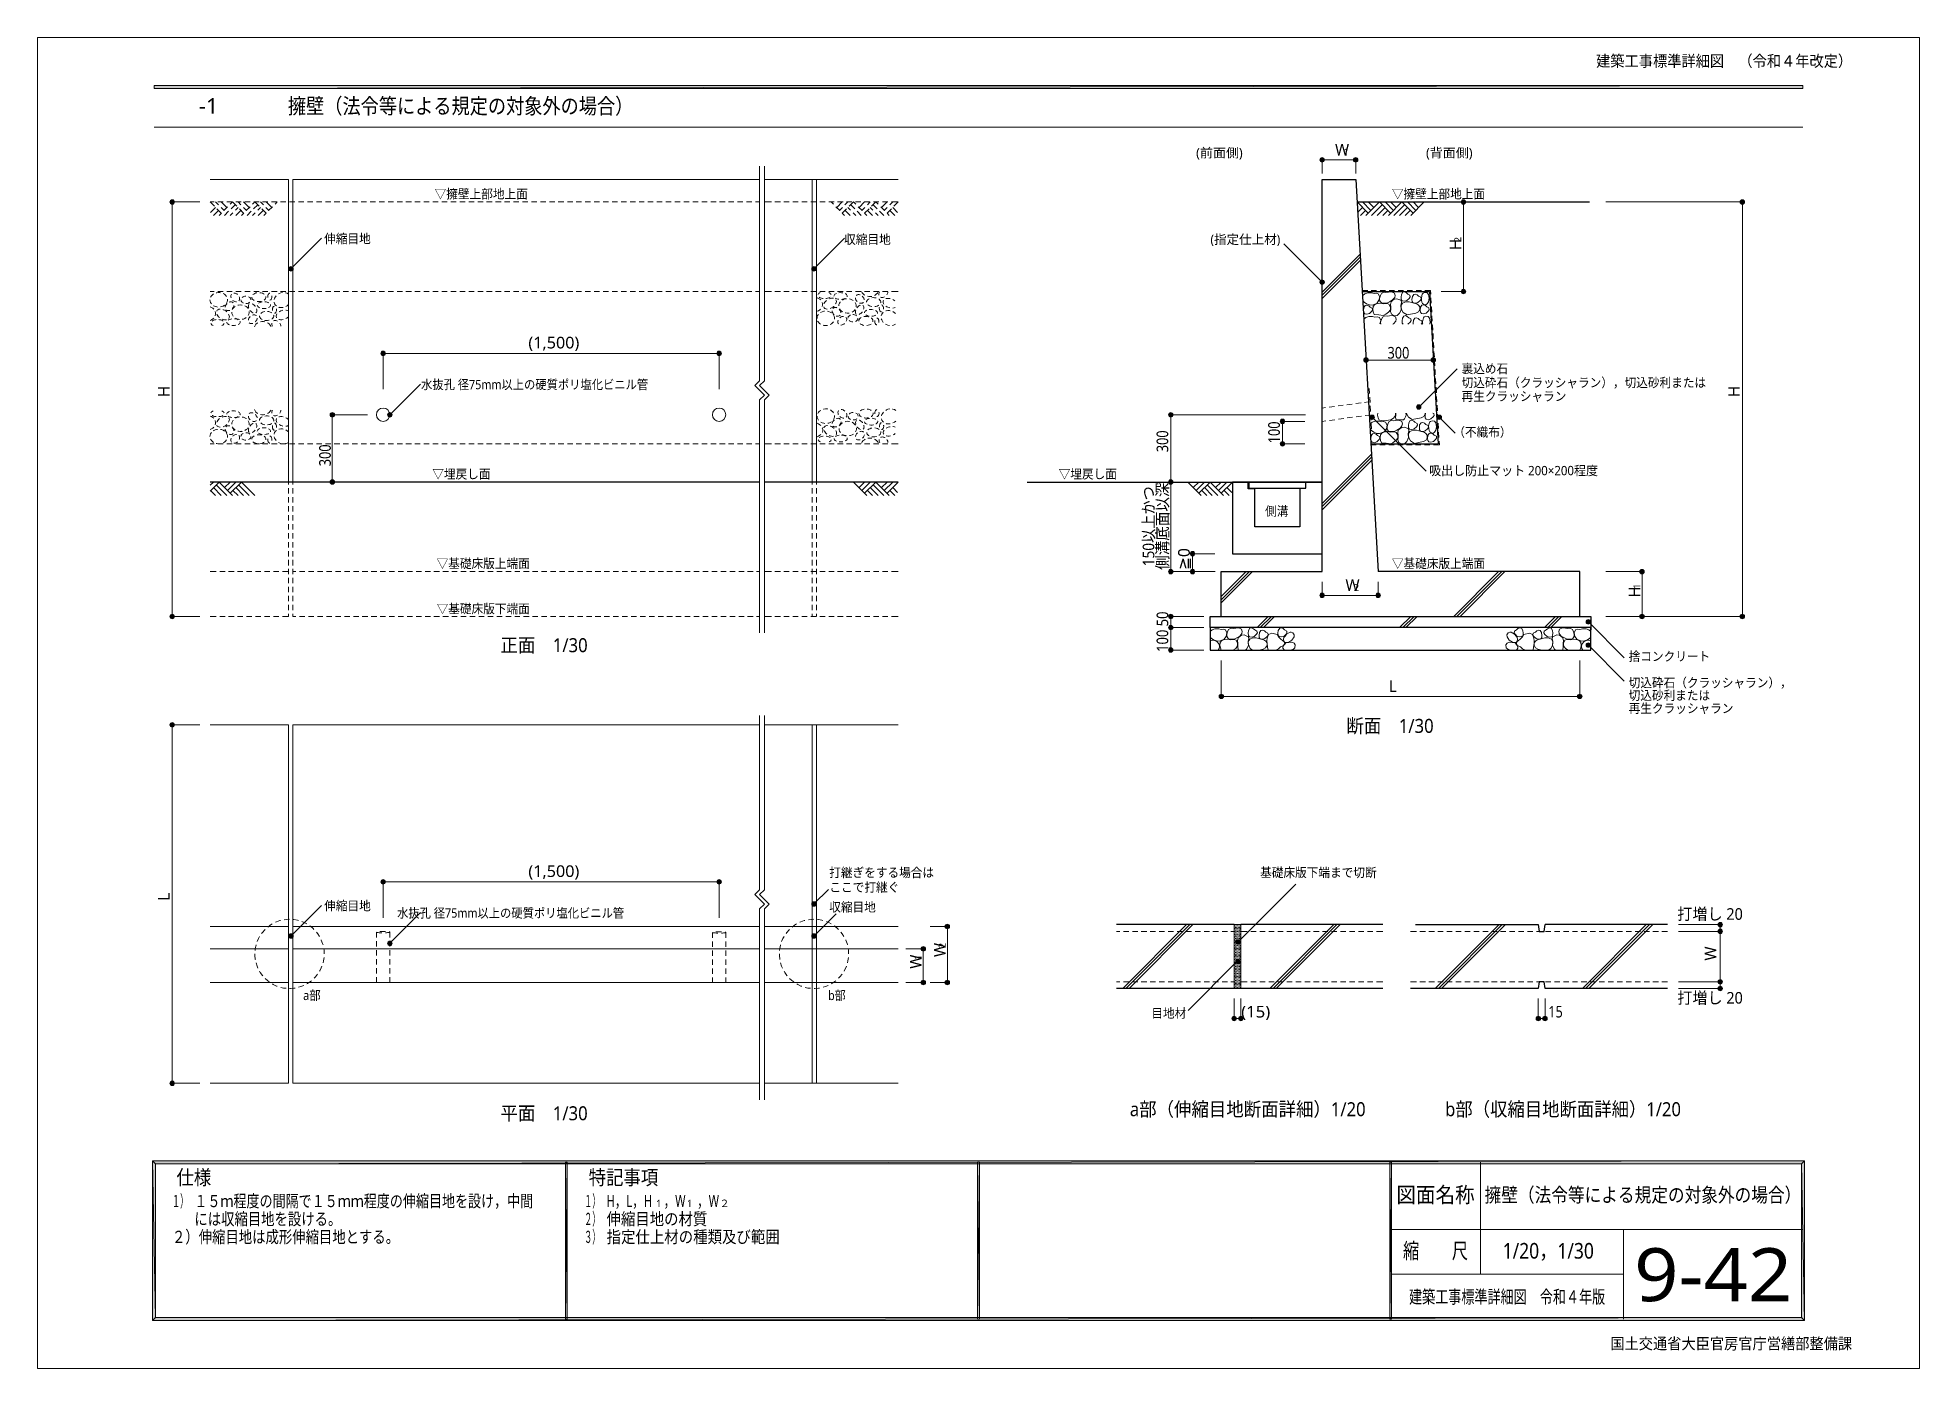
# Model space of a CAD drawing. Header units: millimetres. Extents: x 0 to 420, y 0 to 297.
import ezdxf
from ezdxf.enums import TextEntityAlignment as Align

# ---------------------------------------------------------------- set-up
doc = ezdxf.new("R2010")
doc.units = ezdxf.units.MM
doc.styles.add('kst32b', font='NotoSansJP-Variable.ttf')

msp = doc.modelspace()

# ---------------------------------------------------------------- texts
at = {"style": 'kst32b'}
for s, height, p, p2 in [('建築工事標準詳細図\u3000（令和４年改定）', 2.54, (348.01, 290.49), (405.16, 290.49)), ('-1', 3.491, (36.17, 279.97), (40.54, 279.97)), ('擁壁（法令等による規定の対象外の場合）', 3.4908, (56.05, 279.97), (133.14, 279.97)), ('(前面側)', 2.079, (258.74, 270.23), (269.14, 270.23)), ('(背面側)', 2.079, (310.05, 270.23), (320.44, 270.23)), ('▽擁壁上部地上面', 2.079, (88.79, 261.07), (109.59, 261.07)), ('▽擁壁上部地上面', 2.079, (302.43, 261.07), (323.22, 261.07)), ('伸縮目地', 2.079, (64.14, 251.08), (74.53, 251.08)), ('収縮目地', 2.079, (180.19, 250.91), (190.59, 250.91)), ('(指定仕上材)', 2.079, (261.94, 250.91), (277.53, 250.91)), ('(1,500)', 2.599, (109.71, 227.61), (121.08, 227.61)), ('300', 2.599, (301.46, 225.34), (306.33, 225.34)), ('裏込め石', 2.079, (317.99, 222.08), (328.38, 222.08)), ('水抜孔 径75mm以上の硬質ポリ塩化ビニル管', 2.0791, (85.77, 218.52), (136.45, 218.52)), ('切込砕石（クラッシャラン），切込砂利または', 2.0791, (317.99, 218.95), (372.56, 218.95)), ('再生クラッシャラン', 2.079, (317.99, 215.9), (341.38, 215.9)), ('100', 2.599, (277.43, 206.44), (277.43, 211.31)), ('（不織布）', 2.079, (316.15, 207.9), (329.14, 207.9)), ('300', 2.599, (65.62, 201.32), (65.62, 206.19)), ('300', 2.599, (252.52, 204.45), (252.52, 209.32)), ('吸出し防止マット 200×200程度', 2.0791, (310.75, 199.31), (348.43, 199.31)), ('▽埋戻し面', 2.079, (88.27, 198.56), (101.26, 198.56)), ('▽埋戻し面', 2.079, (228.07, 198.56), (241.07, 198.56)), ('側溝底面以深', 2.599, (252.52, 178.2), (252.52, 197.69)), ('150以上かつ', 2.599, (249.41, 179.01), (249.41, 196.87)), ('側溝', 2.079, (274.15, 190.27), (279.35, 190.27)), ('▽基礎床版上端面', 2.079, (89.24, 178.58), (110.03, 178.58)), ('≧0', 2.599, (257.32, 178.18), (257.32, 183.05)), ('▽基礎床版上端面', 2.079, (302.43, 178.58), (323.22, 178.58)), ('▽基礎床版下端面', 2.079, (89.24, 168.49), (110.03, 168.49)), ('100 50', 2.599, (252.52, 159.89), (252.52, 168.9)), ('正面\u30001/30', 3.119, (103.46, 159.83), (122.95, 159.83)), ('捨コンクリート', 2.079, (355.28, 157.86), (373.47, 157.86)), ('切込砕石（クラッシャラン），', 2.0791, (355.28, 151.98), (391.67, 151.98)), ('切込砂利または', 2.079, (355.28, 149.16), (373.47, 149.16)), ('再生クラッシャラン', 2.079, (355.28, 146.26), (378.67, 146.26)), ('断面\u30001/30', 3.119, (292.27, 141.82), (311.76, 141.82)), ('(1,500)', 2.599, (109.71, 109.66), (121.08, 109.66)), ('打継ぎをする場合は', 2.079, (176.87, 109.62), (200.26, 109.62)), ('基礎床版下端まで切断', 2.079, (273.03, 109.62), (299.02, 109.62)), ('ここで打継ぐ', 2.079, (176.91, 106.34), (192.5, 106.34)), ('伸縮目地', 2.079, (64.14, 102.19), (74.53, 102.19)), ('水抜孔 径75mm以上の硬質ポリ塩化ビニル管', 2.0791, (80.41, 100.58), (131.09, 100.58)), ('収縮目地', 2.079, (176.87, 101.92), (187.26, 101.92)), ('打増し 20', 2.599, (366.14, 100.1), (380.76, 100.1)), ('a部', 2.079, (59.46, 82.19), (63.36, 82.19)), ('b部', 2.079, (176.64, 82.19), (180.53, 82.19)), ('打増し 20', 2.599, (366.14, 81.39), (380.76, 81.39)), ('目地材', 2.079, (248.75, 78.23), (256.55, 78.23)), ('(15)', 2.599, (268.8, 78.3), (275.29, 78.3)), ('15', 2.599, (337.33, 78.3), (340.58, 78.3)), ('a部（伸縮目地断面詳細）1/20', 3.1187, (243.95, 56.28), (296.57, 56.28)), ('b部（収縮目地断面詳細）1/20', 3.1187, (314.32, 56.28), (366.95, 56.28)), ('平面\u30001/30', 3.119, (103.46, 55.37), (122.95, 55.37)), ('仕様', 3.273, (31.18, 40.98), (38.94, 40.98)), ('特記事項', 3.273, (123.17, 40.98), (138.69, 40.98)), ('１）', 2.728, (30.18, 35.98), (33.81, 35.98)), ('１５ｍ程度の間隔で１５ｍｍ程度の伸縮目地を設け，中間', 2.7278, (35.18, 35.98), (110.79, 35.98)), ('１）', 2.728, (122.17, 35.98), (125.8, 35.98)), ('H，L，H\u3000，W\u3000，W', 2.7278, (127.17, 35.98), (152.26, 35.98)), ('図面名称', 3.491, (303.45, 36.98), (320.9, 36.98)), ('擁壁（法令等による規定の対象外の場合）', 3.1999, (323.13, 37.11), (393.8, 37.11)), ('には収縮目地を設ける。', 2.7278, (35.18, 31.98), (67.98, 31.98)), ('２）', 2.728, (122.17, 31.98), (125.8, 31.98)), ('伸縮目地の材質', 2.728, (127.17, 31.98), (149.64, 31.98)), ('２）伸縮目地は成形伸縮目地とする。', 2.7278, (30.18, 27.98), (80.87, 27.98)), ('３）', 2.728, (122.17, 27.98), (125.8, 27.98)), ('指定仕上材の種類及び範囲', 2.7278, (127.17, 27.98), (165.81, 27.98)), ('縮\u3000\u3000尺', 3.491, (304.91, 24.49), (319.43, 24.49)), ('1/20，1/30', 3.491, (327.17, 24.49), (347.52, 24.49)), ('9-42', 11.831, (356.51, 14.99), (391.8, 14.99)), ('建築工事標準詳細図\u3000令和４年版', 2.919, (306.26, 14.5), (350.04, 14.5)), ('国土交通省大臣官房官庁営繕部整備課', 2.54, (351.18, 4.27), (405.16, 4.27))]:
    msp.add_text(s, height=height, dxfattribs=at).set_placement(p, p2, align=Align.FIT)
for s, height, p in [('W', 2.6, (289.75, 270.66)), ('1', 1.56, (291.63, 270.66)), ('W', 2.6, (292.08, 173.48)), ('2', 1.56, (293.96, 173.48)), ('L', 2.6, (301.77, 150.96)), ('1', 1.64, (138.22, 35.98)), ('1', 1.64, (145.1, 35.98)), ('２', 1.64, (152.38, 35.98))]:
    msp.add_text(s, height=height, dxfattribs=at).set_placement(p)
for s, height, p in [('2', 1.56, (317.92, 251.31)), ('H', 2.6, (317.94, 249.53)), ('H', 2.6, (29.65, 216.75)), ('H', 2.6, (380.09, 216.75)), ('H', 2.6, (357.89, 172)), ('1', 1.56, (357.89, 173.97)), ('L', 2.6, (29.65, 104.37)), ('W', 2.6, (202.84, 91.8)), ('2', 1.56, (202.84, 93.77)), ('W', 2.6, (374.84, 91)), ('W', 2.6, (197.46, 89.18)), ('1', 1.56, (197.46, 91.14))]:
    msp.add_text(s, height=height, rotation=90, dxfattribs=at).set_placement(p)

# ---------------------------------------------------------------- hatches: boundary and pattern name
h = msp.add_hatch(color=7)
h.paths.add_polyline_path([(394.17, 285.62), (394.17, 286.32), (26.18, 285.62), (394.17, 285.62)])
h.paths.add_polyline_path([(394.17, 286.32), (26.18, 285.62), (26.18, 286.32), (394.17, 286.32)])
h = msp.add_hatch(color=7)
h.paths.add_polyline_path([(286.41, 269.88), (286.36, 269.68), (286.87, 269.68), (286.41, 269.88)])
h.paths.add_polyline_path([(286.36, 269.68), (286.87, 269.68), (286.41, 269.49), (286.36, 269.68)])
h.paths.add_polyline_path([(286.87, 269.68), (286.41, 269.49), (286.51, 269.35), (286.87, 269.68)])
h = msp.add_hatch(color=7)
h.paths.add_polyline_path([(286.87, 270.19), (286.68, 270.15), (286.87, 269.68), (286.87, 270.19)])
h.paths.add_polyline_path([(286.68, 270.15), (286.87, 269.68), (286.51, 270.04), (286.68, 270.15)])
h.paths.add_polyline_path([(286.87, 269.68), (286.51, 270.04), (286.41, 269.88), (286.87, 269.68)])
h = msp.add_hatch(color=7)
h.paths.add_polyline_path([(286.51, 269.35), (286.68, 269.22), (286.87, 269.68), (286.51, 269.35)])
h.paths.add_polyline_path([(286.68, 269.22), (286.87, 269.68), (286.87, 269.2), (286.68, 269.22)])
h.paths.add_polyline_path([(286.87, 269.68), (286.87, 269.2), (287.06, 269.22), (286.87, 269.68)])
for points in [[(287.06, 270.15), (286.87, 270.19), (286.87, 269.68), (287.06, 270.15)], [(294.56, 270.15), (294.36, 270.19), (294.36, 269.68), (294.56, 270.15)], [(30.42, 260.75), (30.23, 260.79), (30.23, 260.31), (30.42, 260.75)], [(318.6, 260.75), (318.41, 260.79), (318.41, 260.31), (318.6, 260.75)], [(380.85, 260.75), (380.66, 260.79), (380.66, 260.31), (380.85, 260.75)], [(56.92, 245.83), (56.73, 245.87), (56.73, 245.36), (56.92, 245.83)], [(173.65, 245.83), (173.46, 245.87), (173.46, 245.36), (173.65, 245.83)], [(286.68, 241.93), (286.87, 241.89), (286.87, 242.4), (286.68, 241.93)], [(318.6, 240.77), (318.41, 240.79), (318.41, 240.31), (318.6, 240.77)], [(77.49, 226.97), (77.3, 227.01), (77.3, 226.5), (77.49, 226.97)], [(152.48, 226.97), (152.29, 227.01), (152.29, 226.5), (152.48, 226.97)], [(296.86, 225.49), (296.67, 225.53), (296.67, 225.02), (296.86, 225.49)], [(311.89, 225.49), (311.7, 225.53), (311.7, 225.02), (311.89, 225.49)], [(308.63, 214.99), (308.44, 215.03), (308.44, 214.52), (308.63, 214.99)], [(66.15, 213.25), (65.96, 213.3), (65.96, 212.81), (66.15, 213.25)], [(78.99, 213.25), (78.8, 213.3), (78.8, 212.81), (78.99, 213.25)], [(253.28, 213.25), (253.09, 213.3), (253.09, 212.81), (253.28, 213.25)], [(278.21, 211.79), (278.02, 211.84), (278.02, 211.33), (278.21, 211.79)], [(298.22, 212.7), (298.03, 212.75), (298.03, 212.26), (298.22, 212.7)], [(313.2, 212.7), (313.01, 212.75), (313.01, 212.26), (313.2, 212.7)], [(278.21, 206.8), (278.02, 206.82), (278.02, 206.33), (278.21, 206.8)], [(66.15, 198.27), (65.96, 198.31), (65.96, 197.8), (66.15, 198.27)], [(253.28, 198.27), (253.09, 198.31), (253.09, 197.8), (253.28, 198.27)], [(258.13, 182.27), (257.94, 182.29), (257.94, 181.8), (258.13, 182.27)], [(253.28, 178.27), (253.09, 178.31), (253.09, 177.8), (253.28, 178.27)], [(258.13, 178.27), (257.94, 178.31), (257.94, 177.8), (258.13, 178.27)], [(358.46, 178.27), (358.27, 178.31), (358.27, 177.8), (358.46, 178.27)], [(287.06, 172.97), (286.87, 173.02), (286.87, 172.51), (287.06, 172.97)], [(299.55, 172.97), (299.36, 173.02), (299.36, 172.51), (299.55, 172.97)], [(30.42, 168.27), (30.23, 168.3), (30.23, 167.81), (30.42, 168.27)], [(253.28, 168.27), (253.09, 168.3), (253.09, 167.81), (253.28, 168.27)], [(358.46, 168.27), (358.27, 168.3), (358.27, 167.81), (358.46, 168.27)], [(380.85, 168.27), (380.66, 168.3), (380.66, 167.81), (380.85, 168.27)], [(253.28, 165.76), (253.09, 165.8), (253.09, 165.31), (253.28, 165.76)], [(346.48, 167.05), (346.29, 167.09), (346.29, 166.58), (346.48, 167.05)], [(253.28, 160.76), (253.09, 160.8), (253.09, 160.3), (253.28, 160.76)], [(346.48, 161.86), (346.29, 161.9), (346.29, 161.4), (346.48, 161.86)], [(264.56, 150.41), (264.37, 150.45), (264.37, 149.94), (264.56, 150.41)], [(344.55, 150.41), (344.36, 150.45), (344.36, 149.94), (344.55, 150.41)], [(30.42, 144.06), (30.23, 144.1), (30.23, 143.62), (30.42, 144.06)], [(77.49, 109.03), (77.3, 109.07), (77.3, 108.56), (77.49, 109.03)], [(152.48, 109.03), (152.29, 109.07), (152.29, 108.56), (152.48, 109.03)], [(173.65, 104.1), (173.46, 104.14), (173.46, 103.63), (173.65, 104.1)], [(56.92, 96.94), (56.73, 96.99), (56.73, 96.48), (56.92, 96.94)], [(173.65, 96.94), (173.46, 96.99), (173.46, 96.48), (173.65, 96.94)], [(203.41, 99.06), (203.22, 99.1), (203.22, 98.62), (203.41, 99.06)], [(267.36, 98.78), (267.34, 98.76), (267.31, 98.74), (267.34, 98.72), (267.36, 98.7), (267.38, 98.72), (267.4, 98.74), (267.38, 98.76), (267.36, 98.78)], [(267.36, 98.15), (267.34, 98.13), (267.31, 98.11), (267.34, 98.09), (267.36, 98.07), (267.38, 98.09), (267.4, 98.11), (267.38, 98.13), (267.36, 98.15)], [(267.36, 97.54), (267.34, 97.51), (267.31, 97.49), (267.34, 97.47), (267.36, 97.45), (267.38, 97.47), (267.4, 97.49), (267.38, 97.51), (267.36, 97.54)], [(267.36, 96.9), (267.34, 96.88), (267.31, 96.86), (267.34, 96.84), (267.36, 96.82), (267.38, 96.84), (267.4, 96.86), (267.38, 96.88), (267.36, 96.9)], [(267.53, 98.47), (267.5, 98.45), (267.48, 98.42), (267.5, 98.4), (267.53, 98.38), (267.55, 98.4), (267.57, 98.42), (267.55, 98.45), (267.53, 98.47)], [(267.53, 97.83), (267.5, 97.81), (267.48, 97.79), (267.5, 97.77), (267.53, 97.75), (267.55, 97.77), (267.57, 97.79), (267.55, 97.81), (267.53, 97.83)], [(267.53, 97.22), (267.5, 97.2), (267.48, 97.18), (267.5, 97.16), (267.53, 97.13), (267.55, 97.16), (267.57, 97.18), (267.55, 97.2), (267.53, 97.22)], [(267.67, 98.78), (267.65, 98.76), (267.63, 98.74), (267.65, 98.72), (267.67, 98.7), (267.69, 98.72), (267.72, 98.74), (267.69, 98.76), (267.67, 98.78)], [(267.67, 98.15), (267.65, 98.13), (267.63, 98.11), (267.65, 98.09), (267.67, 98.07), (267.69, 98.09), (267.72, 98.11), (267.69, 98.13), (267.67, 98.15)], [(267.67, 97.54), (267.65, 97.51), (267.63, 97.49), (267.65, 97.47), (267.67, 97.45), (267.69, 97.47), (267.72, 97.49), (267.69, 97.51), (267.67, 97.54)], [(267.67, 96.9), (267.65, 96.88), (267.63, 96.86), (267.65, 96.84), (267.67, 96.82), (267.69, 96.84), (267.72, 96.86), (267.69, 96.88), (267.67, 96.9)], [(267.82, 98.47), (267.8, 98.45), (267.78, 98.42), (267.8, 98.4), (267.82, 98.38), (267.84, 98.4), (267.86, 98.42), (267.84, 98.45), (267.82, 98.47)], [(267.82, 97.83), (267.8, 97.81), (267.78, 97.79), (267.8, 97.77), (267.82, 97.75), (267.84, 97.77), (267.86, 97.79), (267.84, 97.81), (267.82, 97.83)], [(267.82, 97.22), (267.8, 97.2), (267.78, 97.18), (267.8, 97.16), (267.82, 97.13), (267.84, 97.16), (267.86, 97.18), (267.84, 97.2), (267.82, 97.22)], [(267.99, 98.78), (267.97, 98.76), (267.95, 98.74), (267.97, 98.72), (267.99, 98.7), (268.01, 98.72), (268.03, 98.74), (268.01, 98.76), (267.99, 98.78)], [(267.99, 98.15), (267.97, 98.13), (267.95, 98.11), (267.97, 98.09), (267.99, 98.07), (268.01, 98.09), (268.03, 98.11), (268.01, 98.13), (267.99, 98.15)], [(267.99, 97.54), (267.97, 97.51), (267.95, 97.49), (267.97, 97.47), (267.99, 97.45), (268.01, 97.47), (268.03, 97.49), (268.01, 97.51), (267.99, 97.54)], [(267.99, 96.9), (267.97, 96.88), (267.95, 96.86), (267.97, 96.84), (267.99, 96.82), (268.01, 96.84), (268.03, 96.86), (268.01, 96.88), (267.99, 96.9)], [(268.14, 98.47), (268.12, 98.45), (268.1, 98.42), (268.12, 98.4), (268.14, 98.38), (268.16, 98.4), (268.18, 98.42), (268.16, 98.45), (268.14, 98.47)], [(268.14, 97.83), (268.12, 97.81), (268.1, 97.79), (268.12, 97.77), (268.14, 97.75), (268.16, 97.77), (268.18, 97.79), (268.16, 97.81), (268.14, 97.83)], [(268.14, 97.22), (268.12, 97.2), (268.1, 97.18), (268.12, 97.16), (268.14, 97.13), (268.16, 97.16), (268.18, 97.18), (268.16, 97.2), (268.14, 97.22)], [(268.29, 98.78), (268.27, 98.76), (268.25, 98.74), (268.27, 98.72), (268.29, 98.7), (268.31, 98.72), (268.33, 98.74), (268.31, 98.76), (268.29, 98.78)], [(268.29, 98.15), (268.27, 98.13), (268.25, 98.11), (268.27, 98.09), (268.29, 98.07), (268.31, 98.09), (268.33, 98.11), (268.31, 98.13), (268.29, 98.15)], [(268.29, 97.54), (268.27, 97.51), (268.25, 97.49), (268.27, 97.47), (268.29, 97.45), (268.31, 97.47), (268.33, 97.49), (268.31, 97.51), (268.29, 97.54)], [(268.29, 96.9), (268.27, 96.88), (268.25, 96.86), (268.27, 96.84), (268.29, 96.82), (268.31, 96.84), (268.33, 96.86), (268.31, 96.88), (268.29, 96.9)], [(268.46, 98.47), (268.44, 98.45), (268.41, 98.42), (268.44, 98.4), (268.46, 98.38), (268.48, 98.4), (268.5, 98.42), (268.48, 98.45), (268.46, 98.47)], [(268.46, 97.83), (268.44, 97.81), (268.41, 97.79), (268.44, 97.77), (268.46, 97.75), (268.48, 97.77), (268.5, 97.79), (268.48, 97.81), (268.46, 97.83)], [(268.46, 97.22), (268.44, 97.2), (268.41, 97.18), (268.44, 97.16), (268.46, 97.13), (268.48, 97.16), (268.5, 97.18), (268.48, 97.2), (268.46, 97.22)], [(268.61, 98.78), (268.58, 98.76), (268.56, 98.74), (268.58, 98.72), (268.61, 98.7), (268.63, 98.72), (268.65, 98.74), (268.63, 98.76), (268.61, 98.78)], [(268.61, 98.15), (268.58, 98.13), (268.56, 98.11), (268.58, 98.09), (268.61, 98.07), (268.63, 98.09), (268.65, 98.11), (268.63, 98.13), (268.61, 98.15)], [(268.61, 97.54), (268.58, 97.51), (268.56, 97.49), (268.58, 97.47), (268.61, 97.45), (268.63, 97.47), (268.65, 97.49), (268.63, 97.51), (268.61, 97.54)], [(268.61, 96.9), (268.58, 96.88), (268.56, 96.86), (268.58, 96.84), (268.61, 96.82), (268.63, 96.84), (268.65, 96.86), (268.63, 96.88), (268.61, 96.9)], [(375.9, 99.48), (375.71, 99.53), (375.71, 99.02), (375.9, 99.48)], [(375.9, 97.98), (375.71, 98.02), (375.71, 97.51), (375.9, 97.98)], [(78.99, 95.33), (78.8, 95.36), (78.8, 94.87), (78.99, 95.33)], [(198.04, 94.06), (197.84, 94.11), (197.84, 93.6), (198.04, 94.06)], [(267.36, 96.29), (267.34, 96.27), (267.31, 96.24), (267.34, 96.22), (267.36, 96.2), (267.38, 96.22), (267.4, 96.24), (267.38, 96.27), (267.36, 96.29)], [(267.36, 95.65), (267.34, 95.63), (267.31, 95.61), (267.34, 95.59), (267.36, 95.57), (267.38, 95.59), (267.4, 95.61), (267.38, 95.63), (267.36, 95.65)], [(267.36, 95.04), (267.34, 95.02), (267.31, 95), (267.34, 94.97), (267.36, 94.95), (267.38, 94.97), (267.4, 95), (267.38, 95.02), (267.36, 95.04)], [(267.36, 94.4), (267.34, 94.38), (267.31, 94.36), (267.34, 94.34), (267.36, 94.32), (267.38, 94.34), (267.4, 94.36), (267.38, 94.38), (267.36, 94.4)], [(267.36, 93.77), (267.34, 93.75), (267.31, 93.73), (267.34, 93.7), (267.36, 93.68), (267.38, 93.7), (267.4, 93.73), (267.38, 93.75), (267.36, 93.77)], [(267.36, 93.15), (267.34, 93.13), (267.31, 93.11), (267.34, 93.09), (267.36, 93.07), (267.38, 93.09), (267.4, 93.11), (267.38, 93.13), (267.36, 93.15)], [(267.36, 92.52), (267.34, 92.5), (267.31, 92.48), (267.34, 92.46), (267.36, 92.43), (267.38, 92.46), (267.4, 92.48), (267.38, 92.5), (267.36, 92.52)], [(267.53, 96.58), (267.5, 96.56), (267.48, 96.54), (267.5, 96.52), (267.53, 96.5), (267.55, 96.52), (267.57, 96.54), (267.55, 96.56), (267.53, 96.58)], [(267.53, 95.97), (267.5, 95.95), (267.48, 95.93), (267.5, 95.91), (267.53, 95.88), (267.55, 95.91), (267.57, 95.93), (267.55, 95.95), (267.53, 95.97)], [(267.53, 95.33), (267.5, 95.31), (267.48, 95.29), (267.5, 95.27), (267.53, 95.25), (267.55, 95.27), (267.57, 95.29), (267.55, 95.31), (267.53, 95.33)], [(267.53, 94.72), (267.5, 94.7), (267.48, 94.68), (267.5, 94.66), (267.53, 94.64), (267.55, 94.66), (267.57, 94.68), (267.55, 94.7), (267.53, 94.72)], [(267.53, 94.09), (267.5, 94.06), (267.48, 94.04), (267.5, 94.02), (267.53, 94), (267.55, 94.02), (267.57, 94.04), (267.55, 94.06), (267.53, 94.09)], [(267.53, 93.47), (267.5, 93.45), (267.48, 93.43), (267.5, 93.41), (267.53, 93.39), (267.55, 93.41), (267.57, 93.43), (267.55, 93.45), (267.53, 93.47)], [(267.53, 92.84), (267.5, 92.82), (267.48, 92.79), (267.5, 92.77), (267.53, 92.75), (267.55, 92.77), (267.57, 92.79), (267.55, 92.82), (267.53, 92.84)], [(267.67, 96.29), (267.65, 96.27), (267.63, 96.24), (267.65, 96.22), (267.67, 96.2), (267.69, 96.22), (267.72, 96.24), (267.69, 96.27), (267.67, 96.29)], [(267.67, 95.65), (267.65, 95.63), (267.63, 95.61), (267.65, 95.59), (267.67, 95.57), (267.69, 95.59), (267.72, 95.61), (267.69, 95.63), (267.67, 95.65)], [(267.67, 95.04), (267.65, 95.02), (267.63, 95), (267.65, 94.97), (267.67, 94.95), (267.69, 94.97), (267.72, 95), (267.69, 95.02), (267.67, 95.04)], [(267.67, 94.4), (267.65, 94.38), (267.63, 94.36), (267.65, 94.34), (267.67, 94.32), (267.69, 94.34), (267.72, 94.36), (267.69, 94.38), (267.67, 94.4)], [(267.67, 93.77), (267.65, 93.75), (267.63, 93.73), (267.65, 93.7), (267.67, 93.68), (267.69, 93.7), (267.72, 93.73), (267.69, 93.75), (267.67, 93.77)], [(267.67, 93.15), (267.65, 93.13), (267.63, 93.11), (267.65, 93.09), (267.67, 93.07), (267.69, 93.09), (267.72, 93.11), (267.69, 93.13), (267.67, 93.15)], [(267.67, 92.52), (267.65, 92.5), (267.63, 92.48), (267.65, 92.46), (267.67, 92.43), (267.69, 92.46), (267.72, 92.48), (267.69, 92.5), (267.67, 92.52)], [(267.82, 96.58), (267.8, 96.56), (267.78, 96.54), (267.8, 96.52), (267.82, 96.5), (267.84, 96.52), (267.86, 96.54), (267.84, 96.56), (267.82, 96.58)], [(267.82, 95.97), (267.8, 95.95), (267.78, 95.93), (267.8, 95.91), (267.82, 95.88), (267.84, 95.91), (267.86, 95.93), (267.84, 95.95), (267.82, 95.97)], [(267.82, 95.33), (267.8, 95.31), (267.78, 95.29), (267.8, 95.27), (267.82, 95.25), (267.84, 95.27), (267.86, 95.29), (267.84, 95.31), (267.82, 95.33)], [(267.82, 94.72), (267.8, 94.7), (267.78, 94.68), (267.8, 94.66), (267.82, 94.64), (267.84, 94.66), (267.86, 94.68), (267.84, 94.7), (267.82, 94.72)], [(267.82, 94.09), (267.8, 94.06), (267.78, 94.04), (267.8, 94.02), (267.82, 94), (267.84, 94.02), (267.86, 94.04), (267.84, 94.06), (267.82, 94.09)], [(267.82, 93.47), (267.8, 93.45), (267.78, 93.43), (267.8, 93.41), (267.82, 93.39), (267.84, 93.41), (267.86, 93.43), (267.84, 93.45), (267.82, 93.47)], [(267.82, 92.84), (267.8, 92.82), (267.78, 92.79), (267.8, 92.77), (267.82, 92.75), (267.84, 92.77), (267.86, 92.79), (267.84, 92.82), (267.82, 92.84)], [(267.99, 96.29), (267.97, 96.27), (267.95, 96.24), (267.97, 96.22), (267.99, 96.2), (268.01, 96.22), (268.03, 96.24), (268.01, 96.27), (267.99, 96.29)], [(267.99, 95.65), (267.97, 95.63), (267.95, 95.61), (267.97, 95.59), (267.99, 95.57), (268.01, 95.59), (268.03, 95.61), (268.01, 95.63), (267.99, 95.65)], [(267.99, 95.04), (267.97, 95.02), (267.95, 95), (267.97, 94.97), (267.99, 94.95), (268.01, 94.97), (268.03, 95), (268.01, 95.02), (267.99, 95.04)], [(267.99, 94.4), (267.97, 94.38), (267.95, 94.36), (267.97, 94.34), (267.99, 94.32), (268.01, 94.34), (268.03, 94.36), (268.01, 94.38), (267.99, 94.4)], [(267.99, 93.77), (267.97, 93.75), (267.95, 93.73), (267.97, 93.7), (267.99, 93.68), (268.01, 93.7), (268.03, 93.73), (268.01, 93.75), (267.99, 93.77)], [(267.99, 93.15), (267.97, 93.13), (267.95, 93.11), (267.97, 93.09), (267.99, 93.07), (268.01, 93.09), (268.03, 93.11), (268.01, 93.13), (267.99, 93.15)], [(267.99, 92.52), (267.97, 92.5), (267.95, 92.48), (267.97, 92.46), (267.99, 92.43), (268.01, 92.46), (268.03, 92.48), (268.01, 92.5), (267.99, 92.52)], [(268.27, 95.61), (268.08, 95.65), (268.08, 95.14), (268.27, 95.61)], [(268.14, 96.58), (268.12, 96.56), (268.1, 96.54), (268.12, 96.52), (268.14, 96.5), (268.16, 96.52), (268.18, 96.54), (268.16, 96.56), (268.14, 96.58)], [(268.14, 95.97), (268.12, 95.95), (268.1, 95.93), (268.12, 95.91), (268.14, 95.88), (268.16, 95.91), (268.18, 95.93), (268.16, 95.95), (268.14, 95.97)], [(268.14, 95.33), (268.12, 95.31), (268.1, 95.29), (268.12, 95.27), (268.14, 95.25), (268.16, 95.27), (268.18, 95.29), (268.16, 95.31), (268.14, 95.33)], [(268.14, 94.72), (268.12, 94.7), (268.1, 94.68), (268.12, 94.66), (268.14, 94.64), (268.16, 94.66), (268.18, 94.68), (268.16, 94.7), (268.14, 94.72)], [(268.14, 94.09), (268.12, 94.06), (268.1, 94.04), (268.12, 94.02), (268.14, 94), (268.16, 94.02), (268.18, 94.04), (268.16, 94.06), (268.14, 94.09)], [(268.14, 93.47), (268.12, 93.45), (268.1, 93.43), (268.12, 93.41), (268.14, 93.39), (268.16, 93.41), (268.18, 93.43), (268.16, 93.45), (268.14, 93.47)], [(268.14, 92.84), (268.12, 92.82), (268.1, 92.79), (268.12, 92.77), (268.14, 92.75), (268.16, 92.77), (268.18, 92.79), (268.16, 92.82), (268.14, 92.84)], [(268.29, 96.29), (268.27, 96.27), (268.25, 96.24), (268.27, 96.22), (268.29, 96.2), (268.31, 96.22), (268.33, 96.24), (268.31, 96.27), (268.29, 96.29)], [(268.29, 95.65), (268.27, 95.63), (268.25, 95.61), (268.27, 95.59), (268.29, 95.57), (268.31, 95.59), (268.33, 95.61), (268.31, 95.63), (268.29, 95.65)], [(268.29, 95.04), (268.27, 95.02), (268.25, 95), (268.27, 94.97), (268.29, 94.95), (268.31, 94.97), (268.33, 95), (268.31, 95.02), (268.29, 95.04)], [(268.29, 94.4), (268.27, 94.38), (268.25, 94.36), (268.27, 94.34), (268.29, 94.32), (268.31, 94.34), (268.33, 94.36), (268.31, 94.38), (268.29, 94.4)], [(268.29, 93.77), (268.27, 93.75), (268.25, 93.73), (268.27, 93.7), (268.29, 93.68), (268.31, 93.7), (268.33, 93.73), (268.31, 93.75), (268.29, 93.77)], [(268.29, 93.15), (268.27, 93.13), (268.25, 93.11), (268.27, 93.09), (268.29, 93.07), (268.31, 93.09), (268.33, 93.11), (268.31, 93.13), (268.29, 93.15)], [(268.29, 92.52), (268.27, 92.5), (268.25, 92.48), (268.27, 92.46), (268.29, 92.43), (268.31, 92.46), (268.33, 92.48), (268.31, 92.5), (268.29, 92.52)], [(268.46, 96.58), (268.44, 96.56), (268.41, 96.54), (268.44, 96.52), (268.46, 96.5), (268.48, 96.52), (268.5, 96.54), (268.48, 96.56), (268.46, 96.58)], [(268.46, 95.97), (268.44, 95.95), (268.41, 95.93), (268.44, 95.91), (268.46, 95.88), (268.48, 95.91), (268.5, 95.93), (268.48, 95.95), (268.46, 95.97)], [(268.46, 95.33), (268.44, 95.31), (268.41, 95.29), (268.44, 95.27), (268.46, 95.25), (268.48, 95.27), (268.5, 95.29), (268.48, 95.31), (268.46, 95.33)], [(268.46, 94.72), (268.44, 94.7), (268.41, 94.68), (268.44, 94.66), (268.46, 94.64), (268.48, 94.66), (268.5, 94.68), (268.48, 94.7), (268.46, 94.72)], [(268.46, 94.09), (268.44, 94.06), (268.41, 94.04), (268.44, 94.02), (268.46, 94), (268.48, 94.02), (268.5, 94.04), (268.48, 94.06), (268.46, 94.09)], [(268.46, 93.47), (268.44, 93.45), (268.41, 93.43), (268.44, 93.41), (268.46, 93.39), (268.48, 93.41), (268.5, 93.43), (268.48, 93.45), (268.46, 93.47)], [(268.46, 92.84), (268.44, 92.82), (268.41, 92.79), (268.44, 92.77), (268.46, 92.75), (268.48, 92.77), (268.5, 92.79), (268.48, 92.82), (268.46, 92.84)], [(268.61, 96.29), (268.58, 96.27), (268.56, 96.24), (268.58, 96.22), (268.61, 96.2), (268.63, 96.22), (268.65, 96.24), (268.63, 96.27), (268.61, 96.29)], [(268.61, 95.65), (268.58, 95.63), (268.56, 95.61), (268.58, 95.59), (268.61, 95.57), (268.63, 95.59), (268.65, 95.61), (268.63, 95.63), (268.61, 95.65)], [(268.61, 95.04), (268.58, 95.02), (268.56, 95), (268.58, 94.97), (268.61, 94.95), (268.63, 94.97), (268.65, 95), (268.63, 95.02), (268.61, 95.04)], [(268.61, 94.4), (268.58, 94.38), (268.56, 94.36), (268.58, 94.34), (268.61, 94.32), (268.63, 94.34), (268.65, 94.36), (268.63, 94.38), (268.61, 94.4)], [(268.61, 93.77), (268.58, 93.75), (268.56, 93.73), (268.58, 93.7), (268.61, 93.68), (268.63, 93.7), (268.65, 93.73), (268.63, 93.75), (268.61, 93.77)], [(268.61, 93.15), (268.58, 93.13), (268.56, 93.11), (268.58, 93.09), (268.61, 93.07), (268.63, 93.09), (268.65, 93.11), (268.63, 93.13), (268.61, 93.15)], [(268.61, 92.52), (268.58, 92.5), (268.56, 92.48), (268.58, 92.46), (268.61, 92.43), (268.63, 92.46), (268.65, 92.48), (268.63, 92.5), (268.61, 92.52)], [(267.36, 91.91), (267.34, 91.88), (267.31, 91.86), (267.34, 91.84), (267.36, 91.82), (267.38, 91.84), (267.4, 91.86), (267.38, 91.88), (267.36, 91.91)], [(267.36, 91.27), (267.34, 91.25), (267.31, 91.23), (267.34, 91.21), (267.36, 91.19), (267.38, 91.21), (267.4, 91.23), (267.38, 91.25), (267.36, 91.27)], [(267.36, 90.66), (267.34, 90.64), (267.31, 90.61), (267.34, 90.59), (267.36, 90.57), (267.38, 90.59), (267.4, 90.61), (267.38, 90.64), (267.36, 90.66)], [(267.36, 90.02), (267.34, 90), (267.31, 89.98), (267.34, 89.96), (267.36, 89.94), (267.38, 89.96), (267.4, 89.98), (267.38, 90), (267.36, 90.02)], [(267.36, 89.41), (267.34, 89.39), (267.31, 89.37), (267.34, 89.34), (267.36, 89.32), (267.38, 89.34), (267.4, 89.37), (267.38, 89.39), (267.36, 89.41)], [(267.36, 88.77), (267.34, 88.75), (267.31, 88.73), (267.34, 88.71), (267.36, 88.69), (267.38, 88.71), (267.4, 88.73), (267.38, 88.75), (267.36, 88.77)], [(267.53, 92.22), (267.5, 92.2), (267.48, 92.18), (267.5, 92.16), (267.53, 92.14), (267.55, 92.16), (267.57, 92.18), (267.55, 92.2), (267.53, 92.22)], [(267.53, 91.59), (267.5, 91.57), (267.48, 91.55), (267.5, 91.52), (267.53, 91.5), (267.55, 91.52), (267.57, 91.55), (267.55, 91.57), (267.53, 91.59)], [(267.53, 90.97), (267.5, 90.95), (267.48, 90.93), (267.5, 90.91), (267.53, 90.89), (267.55, 90.91), (267.57, 90.93), (267.55, 90.95), (267.53, 90.97)], [(267.53, 90.34), (267.5, 90.32), (267.48, 90.3), (267.5, 90.28), (267.53, 90.25), (267.55, 90.28), (267.57, 90.3), (267.55, 90.32), (267.53, 90.34)], [(267.53, 89.73), (267.5, 89.7), (267.48, 89.68), (267.5, 89.66), (267.53, 89.64), (267.55, 89.66), (267.57, 89.68), (267.55, 89.7), (267.53, 89.73)], [(267.53, 89.09), (267.5, 89.07), (267.48, 89.05), (267.5, 89.03), (267.53, 89.01), (267.55, 89.03), (267.57, 89.05), (267.55, 89.07), (267.53, 89.09)], [(267.53, 88.48), (267.5, 88.46), (267.48, 88.43), (267.5, 88.41), (267.53, 88.39), (267.55, 88.41), (267.57, 88.43), (267.55, 88.46), (267.53, 88.48)], [(267.67, 91.91), (267.65, 91.88), (267.63, 91.86), (267.65, 91.84), (267.67, 91.82), (267.69, 91.84), (267.72, 91.86), (267.69, 91.88), (267.67, 91.91)], [(267.67, 91.27), (267.65, 91.25), (267.63, 91.23), (267.65, 91.21), (267.67, 91.19), (267.69, 91.21), (267.72, 91.23), (267.69, 91.25), (267.67, 91.27)], [(267.67, 90.66), (267.65, 90.64), (267.63, 90.61), (267.65, 90.59), (267.67, 90.57), (267.69, 90.59), (267.72, 90.61), (267.69, 90.64), (267.67, 90.66)], [(267.67, 90.02), (267.65, 90), (267.63, 89.98), (267.65, 89.96), (267.67, 89.94), (267.69, 89.96), (267.72, 89.98), (267.69, 90), (267.67, 90.02)], [(267.67, 89.41), (267.65, 89.39), (267.63, 89.37), (267.65, 89.34), (267.67, 89.32), (267.69, 89.34), (267.72, 89.37), (267.69, 89.39), (267.67, 89.41)], [(267.67, 88.77), (267.65, 88.75), (267.63, 88.73), (267.65, 88.71), (267.67, 88.69), (267.69, 88.71), (267.72, 88.73), (267.69, 88.75), (267.67, 88.77)], [(267.82, 92.22), (267.8, 92.2), (267.78, 92.18), (267.8, 92.16), (267.82, 92.14), (267.84, 92.16), (267.86, 92.18), (267.84, 92.2), (267.82, 92.22)], [(267.82, 91.59), (267.8, 91.57), (267.78, 91.55), (267.8, 91.52), (267.82, 91.5), (267.84, 91.52), (267.86, 91.55), (267.84, 91.57), (267.82, 91.59)], [(267.82, 90.97), (267.8, 90.95), (267.78, 90.93), (267.8, 90.91), (267.82, 90.89), (267.84, 90.91), (267.86, 90.93), (267.84, 90.95), (267.82, 90.97)], [(267.82, 90.34), (267.8, 90.32), (267.78, 90.3), (267.8, 90.28), (267.82, 90.25), (267.84, 90.28), (267.86, 90.3), (267.84, 90.32), (267.82, 90.34)], [(267.82, 89.73), (267.8, 89.7), (267.78, 89.68), (267.8, 89.66), (267.82, 89.64), (267.84, 89.66), (267.86, 89.68), (267.84, 89.7), (267.82, 89.73)], [(267.82, 89.09), (267.8, 89.07), (267.78, 89.05), (267.8, 89.03), (267.82, 89.01), (267.84, 89.03), (267.86, 89.05), (267.84, 89.07), (267.82, 89.09)], [(267.82, 88.48), (267.8, 88.46), (267.78, 88.43), (267.8, 88.41), (267.82, 88.39), (267.84, 88.41), (267.86, 88.43), (267.84, 88.46), (267.82, 88.48)], [(267.99, 91.91), (267.97, 91.88), (267.95, 91.86), (267.97, 91.84), (267.99, 91.82), (268.01, 91.84), (268.03, 91.86), (268.01, 91.88), (267.99, 91.91)], [(267.99, 91.27), (267.97, 91.25), (267.95, 91.23), (267.97, 91.21), (267.99, 91.19), (268.01, 91.21), (268.03, 91.23), (268.01, 91.25), (267.99, 91.27)], [(267.99, 90.66), (267.97, 90.64), (267.95, 90.61), (267.97, 90.59), (267.99, 90.57), (268.01, 90.59), (268.03, 90.61), (268.01, 90.64), (267.99, 90.66)], [(267.99, 90.02), (267.97, 90), (267.95, 89.98), (267.97, 89.96), (267.99, 89.94), (268.01, 89.96), (268.03, 89.98), (268.01, 90), (267.99, 90.02)], [(267.99, 89.41), (267.97, 89.39), (267.95, 89.37), (267.97, 89.34), (267.99, 89.32), (268.01, 89.34), (268.03, 89.37), (268.01, 89.39), (267.99, 89.41)], [(267.99, 88.77), (267.97, 88.75), (267.95, 88.73), (267.97, 88.71), (267.99, 88.69), (268.01, 88.71), (268.03, 88.73), (268.01, 88.75), (267.99, 88.77)], [(268.27, 91.23), (268.08, 91.27), (268.08, 90.78), (268.27, 91.23)], [(268.14, 92.22), (268.12, 92.2), (268.1, 92.18), (268.12, 92.16), (268.14, 92.14), (268.16, 92.16), (268.18, 92.18), (268.16, 92.2), (268.14, 92.22)], [(268.14, 91.59), (268.12, 91.57), (268.1, 91.55), (268.12, 91.52), (268.14, 91.5), (268.16, 91.52), (268.18, 91.55), (268.16, 91.57), (268.14, 91.59)], [(268.14, 90.97), (268.12, 90.95), (268.1, 90.93), (268.12, 90.91), (268.14, 90.89), (268.16, 90.91), (268.18, 90.93), (268.16, 90.95), (268.14, 90.97)], [(268.14, 90.34), (268.12, 90.32), (268.1, 90.3), (268.12, 90.28), (268.14, 90.25), (268.16, 90.28), (268.18, 90.3), (268.16, 90.32), (268.14, 90.34)], [(268.14, 89.73), (268.12, 89.7), (268.1, 89.68), (268.12, 89.66), (268.14, 89.64), (268.16, 89.66), (268.18, 89.68), (268.16, 89.7), (268.14, 89.73)], [(268.14, 89.09), (268.12, 89.07), (268.1, 89.05), (268.12, 89.03), (268.14, 89.01), (268.16, 89.03), (268.18, 89.05), (268.16, 89.07), (268.14, 89.09)], [(268.14, 88.48), (268.12, 88.46), (268.1, 88.43), (268.12, 88.41), (268.14, 88.39), (268.16, 88.41), (268.18, 88.43), (268.16, 88.46), (268.14, 88.48)], [(268.29, 91.91), (268.27, 91.88), (268.25, 91.86), (268.27, 91.84), (268.29, 91.82), (268.31, 91.84), (268.33, 91.86), (268.31, 91.88), (268.29, 91.91)], [(268.29, 91.27), (268.27, 91.25), (268.25, 91.23), (268.27, 91.21), (268.29, 91.19), (268.31, 91.21), (268.33, 91.23), (268.31, 91.25), (268.29, 91.27)], [(268.29, 90.66), (268.27, 90.64), (268.25, 90.61), (268.27, 90.59), (268.29, 90.57), (268.31, 90.59), (268.33, 90.61), (268.31, 90.64), (268.29, 90.66)], [(268.29, 90.02), (268.27, 90), (268.25, 89.98), (268.27, 89.96), (268.29, 89.94), (268.31, 89.96), (268.33, 89.98), (268.31, 90), (268.29, 90.02)], [(268.29, 89.41), (268.27, 89.39), (268.25, 89.37), (268.27, 89.34), (268.29, 89.32), (268.31, 89.34), (268.33, 89.37), (268.31, 89.39), (268.29, 89.41)], [(268.29, 88.77), (268.27, 88.75), (268.25, 88.73), (268.27, 88.71), (268.29, 88.69), (268.31, 88.71), (268.33, 88.73), (268.31, 88.75), (268.29, 88.77)], [(268.46, 92.22), (268.44, 92.2), (268.41, 92.18), (268.44, 92.16), (268.46, 92.14), (268.48, 92.16), (268.5, 92.18), (268.48, 92.2), (268.46, 92.22)], [(268.46, 91.59), (268.44, 91.57), (268.41, 91.55), (268.44, 91.52), (268.46, 91.5), (268.48, 91.52), (268.5, 91.55), (268.48, 91.57), (268.46, 91.59)], [(268.46, 90.97), (268.44, 90.95), (268.41, 90.93), (268.44, 90.91), (268.46, 90.89), (268.48, 90.91), (268.5, 90.93), (268.48, 90.95), (268.46, 90.97)], [(268.46, 90.34), (268.44, 90.32), (268.41, 90.3), (268.44, 90.28), (268.46, 90.25), (268.48, 90.28), (268.5, 90.3), (268.48, 90.32), (268.46, 90.34)], [(268.46, 89.73), (268.44, 89.7), (268.41, 89.68), (268.44, 89.66), (268.46, 89.64), (268.48, 89.66), (268.5, 89.68), (268.48, 89.7), (268.46, 89.73)], [(268.46, 89.09), (268.44, 89.07), (268.41, 89.05), (268.44, 89.03), (268.46, 89.01), (268.48, 89.03), (268.5, 89.05), (268.48, 89.07), (268.46, 89.09)], [(268.46, 88.48), (268.44, 88.46), (268.41, 88.43), (268.44, 88.41), (268.46, 88.39), (268.48, 88.41), (268.5, 88.43), (268.48, 88.46), (268.46, 88.48)], [(268.61, 91.91), (268.58, 91.88), (268.56, 91.86), (268.58, 91.84), (268.61, 91.82), (268.63, 91.84), (268.65, 91.86), (268.63, 91.88), (268.61, 91.91)], [(268.61, 91.27), (268.58, 91.25), (268.56, 91.23), (268.58, 91.21), (268.61, 91.19), (268.63, 91.21), (268.65, 91.23), (268.63, 91.25), (268.61, 91.27)], [(268.61, 90.66), (268.58, 90.64), (268.56, 90.61), (268.58, 90.59), (268.61, 90.57), (268.63, 90.59), (268.65, 90.61), (268.63, 90.64), (268.61, 90.66)], [(268.61, 90.02), (268.58, 90), (268.56, 89.98), (268.58, 89.96), (268.61, 89.94), (268.63, 89.96), (268.65, 89.98), (268.63, 90), (268.61, 90.02)], [(268.61, 89.41), (268.58, 89.39), (268.56, 89.37), (268.58, 89.34), (268.61, 89.32), (268.63, 89.34), (268.65, 89.37), (268.63, 89.39), (268.61, 89.41)], [(268.61, 88.77), (268.58, 88.75), (268.56, 88.73), (268.58, 88.71), (268.61, 88.69), (268.63, 88.71), (268.65, 88.73), (268.63, 88.75), (268.61, 88.77)], [(198.04, 86.57), (197.84, 86.61), (197.84, 86.11), (198.04, 86.57)], [(203.41, 86.57), (203.22, 86.61), (203.22, 86.11), (203.41, 86.57)], [(267.36, 88.16), (267.34, 88.14), (267.31, 88.12), (267.34, 88.1), (267.36, 88.07), (267.38, 88.1), (267.4, 88.12), (267.38, 88.14), (267.36, 88.16)], [(267.36, 87.52), (267.34, 87.5), (267.31, 87.48), (267.34, 87.46), (267.36, 87.44), (267.38, 87.46), (267.4, 87.48), (267.38, 87.5), (267.36, 87.52)], [(267.36, 86.91), (267.34, 86.89), (267.31, 86.87), (267.34, 86.85), (267.36, 86.83), (267.38, 86.85), (267.4, 86.87), (267.38, 86.89), (267.36, 86.91)], [(267.36, 86.28), (267.34, 86.25), (267.31, 86.23), (267.34, 86.21), (267.36, 86.19), (267.38, 86.21), (267.4, 86.23), (267.38, 86.25), (267.36, 86.28)], [(267.36, 85.66), (267.34, 85.64), (267.31, 85.62), (267.34, 85.6), (267.36, 85.58), (267.38, 85.6), (267.4, 85.62), (267.38, 85.64), (267.36, 85.66)], [(267.36, 85.03), (267.34, 85.01), (267.31, 84.98), (267.34, 84.96), (267.36, 84.94), (267.38, 84.96), (267.4, 84.98), (267.38, 85.01), (267.36, 85.03)], [(267.53, 87.84), (267.5, 87.82), (267.48, 87.8), (267.5, 87.78), (267.53, 87.76), (267.55, 87.78), (267.57, 87.8), (267.55, 87.82), (267.53, 87.84)], [(267.53, 87.21), (267.5, 87.19), (267.48, 87.16), (267.5, 87.14), (267.53, 87.12), (267.55, 87.14), (267.57, 87.16), (267.55, 87.19), (267.53, 87.21)], [(267.53, 86.59), (267.5, 86.57), (267.48, 86.55), (267.5, 86.53), (267.53, 86.51), (267.55, 86.53), (267.57, 86.55), (267.55, 86.57), (267.53, 86.59)], [(267.53, 85.96), (267.5, 85.94), (267.48, 85.92), (267.5, 85.89), (267.53, 85.87), (267.55, 85.89), (267.57, 85.92), (267.55, 85.94), (267.53, 85.96)], [(267.53, 85.34), (267.5, 85.32), (267.48, 85.3), (267.5, 85.28), (267.53, 85.26), (267.55, 85.28), (267.57, 85.3), (267.55, 85.32), (267.53, 85.34)], [(267.67, 88.16), (267.65, 88.14), (267.63, 88.12), (267.65, 88.1), (267.67, 88.07), (267.69, 88.1), (267.72, 88.12), (267.69, 88.14), (267.67, 88.16)], [(267.67, 87.52), (267.65, 87.5), (267.63, 87.48), (267.65, 87.46), (267.67, 87.44), (267.69, 87.46), (267.72, 87.48), (267.69, 87.5), (267.67, 87.52)], [(267.67, 86.91), (267.65, 86.89), (267.63, 86.87), (267.65, 86.85), (267.67, 86.83), (267.69, 86.85), (267.72, 86.87), (267.69, 86.89), (267.67, 86.91)], [(267.67, 86.28), (267.65, 86.25), (267.63, 86.23), (267.65, 86.21), (267.67, 86.19), (267.69, 86.21), (267.72, 86.23), (267.69, 86.25), (267.67, 86.28)], [(267.67, 85.66), (267.65, 85.64), (267.63, 85.62), (267.65, 85.6), (267.67, 85.58), (267.69, 85.6), (267.72, 85.62), (267.69, 85.64), (267.67, 85.66)], [(267.67, 85.03), (267.65, 85.01), (267.63, 84.98), (267.65, 84.96), (267.67, 84.94), (267.69, 84.96), (267.72, 84.98), (267.69, 85.01), (267.67, 85.03)], [(267.82, 87.84), (267.8, 87.82), (267.78, 87.8), (267.8, 87.78), (267.82, 87.76), (267.84, 87.78), (267.86, 87.8), (267.84, 87.82), (267.82, 87.84)], [(267.82, 87.21), (267.8, 87.19), (267.78, 87.16), (267.8, 87.14), (267.82, 87.12), (267.84, 87.14), (267.86, 87.16), (267.84, 87.19), (267.82, 87.21)], [(267.82, 86.59), (267.8, 86.57), (267.78, 86.55), (267.8, 86.53), (267.82, 86.51), (267.84, 86.53), (267.86, 86.55), (267.84, 86.57), (267.82, 86.59)], [(267.82, 85.96), (267.8, 85.94), (267.78, 85.92), (267.8, 85.89), (267.82, 85.87), (267.84, 85.89), (267.86, 85.92), (267.84, 85.94), (267.82, 85.96)], [(267.82, 85.34), (267.8, 85.32), (267.78, 85.3), (267.8, 85.28), (267.82, 85.26), (267.84, 85.28), (267.86, 85.3), (267.84, 85.32), (267.82, 85.34)], [(267.99, 88.16), (267.97, 88.14), (267.95, 88.12), (267.97, 88.1), (267.99, 88.07), (268.01, 88.1), (268.03, 88.12), (268.01, 88.14), (267.99, 88.16)], [(267.99, 87.52), (267.97, 87.5), (267.95, 87.48), (267.97, 87.46), (267.99, 87.44), (268.01, 87.46), (268.03, 87.48), (268.01, 87.5), (267.99, 87.52)], [(267.99, 86.91), (267.97, 86.89), (267.95, 86.87), (267.97, 86.85), (267.99, 86.83), (268.01, 86.85), (268.03, 86.87), (268.01, 86.89), (267.99, 86.91)], [(267.99, 86.28), (267.97, 86.25), (267.95, 86.23), (267.97, 86.21), (267.99, 86.19), (268.01, 86.21), (268.03, 86.23), (268.01, 86.25), (267.99, 86.28)], [(267.99, 85.66), (267.97, 85.64), (267.95, 85.62), (267.97, 85.6), (267.99, 85.58), (268.01, 85.6), (268.03, 85.62), (268.01, 85.64), (267.99, 85.66)], [(267.99, 85.03), (267.97, 85.01), (267.95, 84.98), (267.97, 84.96), (267.99, 84.94), (268.01, 84.96), (268.03, 84.98), (268.01, 85.01), (267.99, 85.03)], [(268.14, 87.84), (268.12, 87.82), (268.1, 87.8), (268.12, 87.78), (268.14, 87.76), (268.16, 87.78), (268.18, 87.8), (268.16, 87.82), (268.14, 87.84)], [(268.14, 87.21), (268.12, 87.19), (268.1, 87.16), (268.12, 87.14), (268.14, 87.12), (268.16, 87.14), (268.18, 87.16), (268.16, 87.19), (268.14, 87.21)], [(268.14, 86.59), (268.12, 86.57), (268.1, 86.55), (268.12, 86.53), (268.14, 86.51), (268.16, 86.53), (268.18, 86.55), (268.16, 86.57), (268.14, 86.59)], [(268.14, 85.96), (268.12, 85.94), (268.1, 85.92), (268.12, 85.89), (268.14, 85.87), (268.16, 85.89), (268.18, 85.92), (268.16, 85.94), (268.14, 85.96)], [(268.14, 85.34), (268.12, 85.32), (268.1, 85.3), (268.12, 85.28), (268.14, 85.26), (268.16, 85.28), (268.18, 85.3), (268.16, 85.32), (268.14, 85.34)], [(268.29, 88.16), (268.27, 88.14), (268.25, 88.12), (268.27, 88.1), (268.29, 88.07), (268.31, 88.1), (268.33, 88.12), (268.31, 88.14), (268.29, 88.16)], [(268.29, 87.52), (268.27, 87.5), (268.25, 87.48), (268.27, 87.46), (268.29, 87.44), (268.31, 87.46), (268.33, 87.48), (268.31, 87.5), (268.29, 87.52)], [(268.29, 86.91), (268.27, 86.89), (268.25, 86.87), (268.27, 86.85), (268.29, 86.83), (268.31, 86.85), (268.33, 86.87), (268.31, 86.89), (268.29, 86.91)], [(268.29, 86.28), (268.27, 86.25), (268.25, 86.23), (268.27, 86.21), (268.29, 86.19), (268.31, 86.21), (268.33, 86.23), (268.31, 86.25), (268.29, 86.28)], [(268.29, 85.66), (268.27, 85.64), (268.25, 85.62), (268.27, 85.6), (268.29, 85.58), (268.31, 85.6), (268.33, 85.62), (268.31, 85.64), (268.29, 85.66)], [(268.29, 85.03), (268.27, 85.01), (268.25, 84.98), (268.27, 84.96), (268.29, 84.94), (268.31, 84.96), (268.33, 84.98), (268.31, 85.01), (268.29, 85.03)], [(268.46, 87.84), (268.44, 87.82), (268.41, 87.8), (268.44, 87.78), (268.46, 87.76), (268.48, 87.78), (268.5, 87.8), (268.48, 87.82), (268.46, 87.84)], [(268.46, 87.21), (268.44, 87.19), (268.41, 87.16), (268.44, 87.14), (268.46, 87.12), (268.48, 87.14), (268.5, 87.16), (268.48, 87.19), (268.46, 87.21)], [(268.46, 86.59), (268.44, 86.57), (268.41, 86.55), (268.44, 86.53), (268.46, 86.51), (268.48, 86.53), (268.5, 86.55), (268.48, 86.57), (268.46, 86.59)], [(268.46, 85.96), (268.44, 85.94), (268.41, 85.92), (268.44, 85.89), (268.46, 85.87), (268.48, 85.89), (268.5, 85.92), (268.48, 85.94), (268.46, 85.96)], [(268.46, 85.34), (268.44, 85.32), (268.41, 85.3), (268.44, 85.28), (268.46, 85.26), (268.48, 85.28), (268.5, 85.3), (268.48, 85.32), (268.46, 85.34)], [(268.61, 88.16), (268.58, 88.14), (268.56, 88.12), (268.58, 88.1), (268.61, 88.07), (268.63, 88.1), (268.65, 88.12), (268.63, 88.14), (268.61, 88.16)], [(268.61, 87.52), (268.58, 87.5), (268.56, 87.48), (268.58, 87.46), (268.61, 87.44), (268.63, 87.46), (268.65, 87.48), (268.63, 87.5), (268.61, 87.52)], [(268.61, 86.91), (268.58, 86.89), (268.56, 86.87), (268.58, 86.85), (268.61, 86.83), (268.63, 86.85), (268.65, 86.87), (268.63, 86.89), (268.61, 86.91)], [(268.61, 86.28), (268.58, 86.25), (268.56, 86.23), (268.58, 86.21), (268.61, 86.19), (268.63, 86.21), (268.65, 86.23), (268.63, 86.25), (268.61, 86.28)], [(268.61, 85.66), (268.58, 85.64), (268.56, 85.62), (268.58, 85.6), (268.61, 85.58), (268.63, 85.6), (268.65, 85.62), (268.63, 85.64), (268.61, 85.66)], [(268.61, 85.03), (268.58, 85.01), (268.56, 84.98), (268.58, 84.96), (268.61, 84.94), (268.63, 84.96), (268.65, 84.98), (268.63, 85.01), (268.61, 85.03)], [(375.9, 86.72), (375.71, 86.76), (375.71, 86.28), (375.9, 86.72)], [(375.9, 85.24), (375.71, 85.26), (375.71, 84.77), (375.9, 85.24)], [(267.42, 78.53), (267.23, 78.57), (267.23, 78.06), (267.42, 78.53)], [(268.92, 78.53), (268.73, 78.57), (268.73, 78.06), (268.92, 78.53)], [(335.3, 78.53), (335.11, 78.57), (335.11, 78.06), (335.3, 78.53)], [(336.8, 78.53), (336.61, 78.57), (336.61, 78.06), (336.8, 78.53)], [(30.42, 64.07), (30.23, 64.11), (30.23, 63.61), (30.42, 64.07)]]:
    msp.add_hatch(color=7).paths.add_polyline_path(points)
h = msp.add_hatch(color=7)
h.paths.add_polyline_path([(287.36, 269.68), (287.34, 269.88), (286.87, 269.68), (287.36, 269.68)])
h.paths.add_polyline_path([(287.34, 269.88), (286.87, 269.68), (287.21, 270.04), (287.34, 269.88)])
h.paths.add_polyline_path([(286.87, 269.68), (287.21, 270.04), (287.06, 270.15), (286.87, 269.68)])
h = msp.add_hatch(color=7)
h.paths.add_polyline_path([(287.06, 269.22), (287.21, 269.35), (286.87, 269.68), (287.06, 269.22)])
h.paths.add_polyline_path([(287.21, 269.35), (286.87, 269.68), (287.34, 269.49), (287.21, 269.35)])
h.paths.add_polyline_path([(286.87, 269.68), (287.34, 269.49), (287.36, 269.68), (286.87, 269.68)])
h = msp.add_hatch(color=7)
h.paths.add_polyline_path([(293.9, 269.88), (293.86, 269.68), (294.36, 269.68), (293.9, 269.88)])
h.paths.add_polyline_path([(293.86, 269.68), (294.36, 269.68), (293.9, 269.49), (293.86, 269.68)])
h.paths.add_polyline_path([(294.36, 269.68), (293.9, 269.49), (294.01, 269.35), (294.36, 269.68)])
h = msp.add_hatch(color=7)
h.paths.add_polyline_path([(294.36, 270.19), (294.17, 270.15), (294.36, 269.68), (294.36, 270.19)])
h.paths.add_polyline_path([(294.17, 270.15), (294.36, 269.68), (294.01, 270.04), (294.17, 270.15)])
h.paths.add_polyline_path([(294.36, 269.68), (294.01, 270.04), (293.9, 269.88), (294.36, 269.68)])
h = msp.add_hatch(color=7)
h.paths.add_polyline_path([(294.01, 269.35), (294.17, 269.22), (294.36, 269.68), (294.01, 269.35)])
h.paths.add_polyline_path([(294.17, 269.22), (294.36, 269.68), (294.36, 269.2), (294.17, 269.22)])
h.paths.add_polyline_path([(294.36, 269.68), (294.36, 269.2), (294.56, 269.22), (294.36, 269.68)])
h = msp.add_hatch(color=7)
h.paths.add_polyline_path([(294.87, 269.68), (294.83, 269.88), (294.36, 269.68), (294.87, 269.68)])
h.paths.add_polyline_path([(294.83, 269.88), (294.36, 269.68), (294.72, 270.04), (294.83, 269.88)])
h.paths.add_polyline_path([(294.36, 269.68), (294.72, 270.04), (294.56, 270.15), (294.36, 269.68)])
h = msp.add_hatch(color=7)
h.paths.add_polyline_path([(294.56, 269.22), (294.72, 269.35), (294.36, 269.68), (294.56, 269.22)])
h.paths.add_polyline_path([(294.72, 269.35), (294.36, 269.68), (294.83, 269.49), (294.72, 269.35)])
h.paths.add_polyline_path([(294.36, 269.68), (294.83, 269.49), (294.87, 269.68), (294.36, 269.68)])
h = msp.add_hatch(color=7)
h.paths.add_polyline_path([(29.76, 260.5), (29.72, 260.31), (30.23, 260.31), (29.76, 260.5)])
h.paths.add_polyline_path([(29.72, 260.31), (30.23, 260.31), (29.76, 260.12), (29.72, 260.31)])
h.paths.add_polyline_path([(30.23, 260.31), (29.76, 260.12), (29.87, 259.95), (30.23, 260.31)])
h = msp.add_hatch(color=7)
h.paths.add_polyline_path([(30.23, 260.79), (30.04, 260.75), (30.23, 260.31), (30.23, 260.79)])
h.paths.add_polyline_path([(30.04, 260.75), (30.23, 260.31), (29.87, 260.65), (30.04, 260.75)])
h.paths.add_polyline_path([(30.23, 260.31), (29.87, 260.65), (29.76, 260.5), (30.23, 260.31)])
h = msp.add_hatch(color=7)
h.paths.add_polyline_path([(30.73, 260.31), (30.69, 260.5), (30.23, 260.31), (30.73, 260.31)])
h.paths.add_polyline_path([(30.69, 260.5), (30.23, 260.31), (30.59, 260.65), (30.69, 260.5)])
h.paths.add_polyline_path([(30.23, 260.31), (30.59, 260.65), (30.42, 260.75), (30.23, 260.31)])
h = msp.add_hatch(color=7)
h.paths.add_polyline_path([(317.97, 260.5), (317.92, 260.31), (318.41, 260.31), (317.97, 260.5)])
h.paths.add_polyline_path([(317.92, 260.31), (318.41, 260.31), (317.97, 260.12), (317.92, 260.31)])
h.paths.add_polyline_path([(318.41, 260.31), (317.97, 260.12), (318.07, 259.95), (318.41, 260.31)])
h = msp.add_hatch(color=7)
h.paths.add_polyline_path([(318.41, 260.79), (318.22, 260.75), (318.41, 260.31), (318.41, 260.79)])
h.paths.add_polyline_path([(318.22, 260.75), (318.41, 260.31), (318.07, 260.65), (318.22, 260.75)])
h.paths.add_polyline_path([(318.41, 260.31), (318.07, 260.65), (317.97, 260.5), (318.41, 260.31)])
h = msp.add_hatch(color=7)
h.paths.add_polyline_path([(318.92, 260.31), (318.88, 260.5), (318.41, 260.31), (318.92, 260.31)])
h.paths.add_polyline_path([(318.88, 260.5), (318.41, 260.31), (318.77, 260.65), (318.88, 260.5)])
h.paths.add_polyline_path([(318.41, 260.31), (318.77, 260.65), (318.6, 260.75), (318.41, 260.31)])
h = msp.add_hatch(color=7)
h.paths.add_polyline_path([(380.2, 260.5), (380.15, 260.31), (380.66, 260.31), (380.2, 260.5)])
h.paths.add_polyline_path([(380.15, 260.31), (380.66, 260.31), (380.2, 260.12), (380.15, 260.31)])
h.paths.add_polyline_path([(380.66, 260.31), (380.2, 260.12), (380.3, 259.95), (380.66, 260.31)])
h = msp.add_hatch(color=7)
h.paths.add_polyline_path([(380.66, 260.79), (380.47, 260.75), (380.66, 260.31), (380.66, 260.79)])
h.paths.add_polyline_path([(380.47, 260.75), (380.66, 260.31), (380.3, 260.65), (380.47, 260.75)])
h.paths.add_polyline_path([(380.66, 260.31), (380.3, 260.65), (380.2, 260.5), (380.66, 260.31)])
h = msp.add_hatch(color=7)
h.paths.add_polyline_path([(381.15, 260.31), (381.13, 260.5), (380.66, 260.31), (381.15, 260.31)])
h.paths.add_polyline_path([(381.13, 260.5), (380.66, 260.31), (381, 260.65), (381.13, 260.5)])
h.paths.add_polyline_path([(380.66, 260.31), (381, 260.65), (380.85, 260.75), (380.66, 260.31)])
h = msp.add_hatch(color=7)
h.paths.add_polyline_path([(29.87, 259.95), (30.04, 259.84), (30.23, 260.31), (29.87, 259.95)])
h.paths.add_polyline_path([(30.04, 259.84), (30.23, 260.31), (30.23, 259.8), (30.04, 259.84)])
h.paths.add_polyline_path([(30.23, 260.31), (30.23, 259.8), (30.42, 259.84), (30.23, 260.31)])
h = msp.add_hatch(color=7)
h.paths.add_polyline_path([(30.42, 259.84), (30.59, 259.95), (30.23, 260.31), (30.42, 259.84)])
h.paths.add_polyline_path([(30.59, 259.95), (30.23, 260.31), (30.69, 260.12), (30.59, 259.95)])
h.paths.add_polyline_path([(30.23, 260.31), (30.69, 260.12), (30.73, 260.31), (30.23, 260.31)])
h = msp.add_hatch(color=7)
h.paths.add_polyline_path([(318.07, 259.95), (318.22, 259.84), (318.41, 260.31), (318.07, 259.95)])
h.paths.add_polyline_path([(318.22, 259.84), (318.41, 260.31), (318.41, 259.8), (318.22, 259.84)])
h.paths.add_polyline_path([(318.41, 260.31), (318.41, 259.8), (318.6, 259.84), (318.41, 260.31)])
h = msp.add_hatch(color=7)
h.paths.add_polyline_path([(318.6, 259.84), (318.77, 259.95), (318.41, 260.31), (318.6, 259.84)])
h.paths.add_polyline_path([(318.77, 259.95), (318.41, 260.31), (318.88, 260.12), (318.77, 259.95)])
h.paths.add_polyline_path([(318.41, 260.31), (318.88, 260.12), (318.92, 260.31), (318.41, 260.31)])
h = msp.add_hatch(color=7)
h.paths.add_polyline_path([(380.3, 259.95), (380.47, 259.84), (380.66, 260.31), (380.3, 259.95)])
h.paths.add_polyline_path([(380.47, 259.84), (380.66, 260.31), (380.66, 259.8), (380.47, 259.84)])
h.paths.add_polyline_path([(380.66, 260.31), (380.66, 259.8), (380.85, 259.84), (380.66, 260.31)])
h = msp.add_hatch(color=7)
h.paths.add_polyline_path([(380.85, 259.84), (381, 259.95), (380.66, 260.31), (380.85, 259.84)])
h.paths.add_polyline_path([(381, 259.95), (380.66, 260.31), (381.13, 260.12), (381, 259.95)])
h.paths.add_polyline_path([(380.66, 260.31), (381.13, 260.12), (381.15, 260.31), (380.66, 260.31)])
h = msp.add_hatch(color=7)
h.paths.add_polyline_path([(56.26, 245.55), (56.22, 245.36), (56.73, 245.36), (56.26, 245.55)])
h.paths.add_polyline_path([(56.22, 245.36), (56.73, 245.36), (56.26, 245.17), (56.22, 245.36)])
h.paths.add_polyline_path([(56.73, 245.36), (56.26, 245.17), (56.37, 245), (56.73, 245.36)])
h = msp.add_hatch(color=7)
h.paths.add_polyline_path([(56.73, 245.87), (56.54, 245.83), (56.73, 245.36), (56.73, 245.87)])
h.paths.add_polyline_path([(56.54, 245.83), (56.73, 245.36), (56.37, 245.72), (56.54, 245.83)])
h.paths.add_polyline_path([(56.73, 245.36), (56.37, 245.72), (56.26, 245.55), (56.73, 245.36)])
h = msp.add_hatch(color=7)
h.paths.add_polyline_path([(56.37, 245), (56.54, 244.9), (56.73, 245.36), (56.37, 245)])
h.paths.add_polyline_path([(56.54, 244.9), (56.73, 245.36), (56.73, 244.88), (56.54, 244.9)])
h.paths.add_polyline_path([(56.73, 245.36), (56.73, 244.88), (56.92, 244.9), (56.73, 245.36)])
h = msp.add_hatch(color=7)
h.paths.add_polyline_path([(57.23, 245.36), (57.19, 245.55), (56.73, 245.36), (57.23, 245.36)])
h.paths.add_polyline_path([(57.19, 245.55), (56.73, 245.36), (57.09, 245.72), (57.19, 245.55)])
h.paths.add_polyline_path([(56.73, 245.36), (57.09, 245.72), (56.92, 245.83), (56.73, 245.36)])
h = msp.add_hatch(color=7)
h.paths.add_polyline_path([(56.92, 244.9), (57.09, 245), (56.73, 245.36), (56.92, 244.9)])
h.paths.add_polyline_path([(57.09, 245), (56.73, 245.36), (57.19, 245.17), (57.09, 245)])
h.paths.add_polyline_path([(56.73, 245.36), (57.19, 245.17), (57.23, 245.36), (56.73, 245.36)])
h = msp.add_hatch(color=7)
h.paths.add_polyline_path([(173, 245.55), (172.95, 245.36), (173.46, 245.36), (173, 245.55)])
h.paths.add_polyline_path([(172.95, 245.36), (173.46, 245.36), (173, 245.17), (172.95, 245.36)])
h.paths.add_polyline_path([(173.46, 245.36), (173, 245.17), (173.1, 245), (173.46, 245.36)])
h = msp.add_hatch(color=7)
h.paths.add_polyline_path([(173.46, 245.87), (173.27, 245.83), (173.46, 245.36), (173.46, 245.87)])
h.paths.add_polyline_path([(173.27, 245.83), (173.46, 245.36), (173.1, 245.72), (173.27, 245.83)])
h.paths.add_polyline_path([(173.46, 245.36), (173.1, 245.72), (173, 245.55), (173.46, 245.36)])
h = msp.add_hatch(color=7)
h.paths.add_polyline_path([(173.1, 245), (173.27, 244.9), (173.46, 245.36), (173.1, 245)])
h.paths.add_polyline_path([(173.27, 244.9), (173.46, 245.36), (173.46, 244.88), (173.27, 244.9)])
h.paths.add_polyline_path([(173.46, 245.36), (173.46, 244.88), (173.65, 244.9), (173.46, 245.36)])
h = msp.add_hatch(color=7)
h.paths.add_polyline_path([(173.95, 245.36), (173.93, 245.55), (173.46, 245.36), (173.95, 245.36)])
h.paths.add_polyline_path([(173.93, 245.55), (173.46, 245.36), (173.8, 245.72), (173.93, 245.55)])
h.paths.add_polyline_path([(173.46, 245.36), (173.8, 245.72), (173.65, 245.83), (173.46, 245.36)])
h = msp.add_hatch(color=7)
h.paths.add_polyline_path([(173.65, 244.9), (173.8, 245), (173.46, 245.36), (173.65, 244.9)])
h.paths.add_polyline_path([(173.8, 245), (173.46, 245.36), (173.93, 245.17), (173.8, 245)])
h.paths.add_polyline_path([(173.46, 245.36), (173.93, 245.17), (173.95, 245.36), (173.46, 245.36)])
h = msp.add_hatch(color=7)
h.paths.add_polyline_path([(286.68, 242.87), (286.53, 242.76), (286.87, 242.4), (286.68, 242.87)])
h.paths.add_polyline_path([(286.53, 242.76), (286.87, 242.4), (286.43, 242.59), (286.53, 242.76)])
h.paths.add_polyline_path([(286.87, 242.4), (286.43, 242.59), (286.39, 242.4), (286.87, 242.4)])
h = msp.add_hatch(color=7)
h.paths.add_polyline_path([(286.39, 242.4), (286.43, 242.21), (286.87, 242.4), (286.39, 242.4)])
h.paths.add_polyline_path([(286.43, 242.21), (286.87, 242.4), (286.53, 242.04), (286.43, 242.21)])
h.paths.add_polyline_path([(286.87, 242.4), (286.53, 242.04), (286.68, 241.93), (286.87, 242.4)])
h = msp.add_hatch(color=7)
h.paths.add_polyline_path([(287.23, 242.76), (287.06, 242.87), (286.87, 242.4), (287.23, 242.76)])
h.paths.add_polyline_path([(287.06, 242.87), (286.87, 242.4), (286.87, 242.91), (287.06, 242.87)])
h.paths.add_polyline_path([(286.87, 242.4), (286.87, 242.91), (286.68, 242.87), (286.87, 242.4)])
h = msp.add_hatch(color=7)
h.paths.add_polyline_path([(287.34, 242.21), (287.38, 242.4), (286.87, 242.4), (287.34, 242.21)])
h.paths.add_polyline_path([(287.38, 242.4), (286.87, 242.4), (287.34, 242.59), (287.38, 242.4)])
h.paths.add_polyline_path([(286.87, 242.4), (287.34, 242.59), (287.23, 242.76), (286.87, 242.4)])
h = msp.add_hatch(color=7)
h.paths.add_polyline_path([(286.87, 241.89), (287.06, 241.93), (286.87, 242.4), (286.87, 241.89)])
h.paths.add_polyline_path([(287.06, 241.93), (286.87, 242.4), (287.23, 242.04), (287.06, 241.93)])
h.paths.add_polyline_path([(286.87, 242.4), (287.23, 242.04), (287.34, 242.21), (286.87, 242.4)])
h = msp.add_hatch(color=7)
h.paths.add_polyline_path([(317.97, 240.5), (317.92, 240.31), (318.41, 240.31), (317.97, 240.5)])
h.paths.add_polyline_path([(317.92, 240.31), (318.41, 240.31), (317.97, 240.11), (317.92, 240.31)])
h.paths.add_polyline_path([(318.41, 240.31), (317.97, 240.11), (318.07, 239.95), (318.41, 240.31)])
h = msp.add_hatch(color=7)
h.paths.add_polyline_path([(318.41, 240.79), (318.22, 240.77), (318.41, 240.31), (318.41, 240.79)])
h.paths.add_polyline_path([(318.22, 240.77), (318.41, 240.31), (318.07, 240.64), (318.22, 240.77)])
h.paths.add_polyline_path([(318.41, 240.31), (318.07, 240.64), (317.97, 240.5), (318.41, 240.31)])
h = msp.add_hatch(color=7)
h.paths.add_polyline_path([(318.07, 239.95), (318.22, 239.84), (318.41, 240.31), (318.07, 239.95)])
h.paths.add_polyline_path([(318.22, 239.84), (318.41, 240.31), (318.41, 239.8), (318.22, 239.84)])
h.paths.add_polyline_path([(318.41, 240.31), (318.41, 239.8), (318.6, 239.84), (318.41, 240.31)])
h = msp.add_hatch(color=7)
h.paths.add_polyline_path([(318.92, 240.31), (318.88, 240.5), (318.41, 240.31), (318.92, 240.31)])
h.paths.add_polyline_path([(318.88, 240.5), (318.41, 240.31), (318.77, 240.64), (318.88, 240.5)])
h.paths.add_polyline_path([(318.41, 240.31), (318.77, 240.64), (318.6, 240.77), (318.41, 240.31)])
h = msp.add_hatch(color=7)
h.paths.add_polyline_path([(318.6, 239.84), (318.77, 239.95), (318.41, 240.31), (318.6, 239.84)])
h.paths.add_polyline_path([(318.77, 239.95), (318.41, 240.31), (318.88, 240.11), (318.77, 239.95)])
h.paths.add_polyline_path([(318.41, 240.31), (318.88, 240.11), (318.92, 240.31), (318.41, 240.31)])
h = msp.add_hatch(color=7)
h.paths.add_polyline_path([(77.3, 227.01), (77.11, 226.97), (77.3, 226.5), (77.3, 227.01)])
h.paths.add_polyline_path([(77.11, 226.97), (77.3, 226.5), (76.94, 226.86), (77.11, 226.97)])
h.paths.add_polyline_path([(77.3, 226.5), (76.94, 226.86), (76.84, 226.69), (77.3, 226.5)])
h = msp.add_hatch(color=7)
h.paths.add_polyline_path([(77.79, 226.5), (77.77, 226.69), (77.3, 226.5), (77.79, 226.5)])
h.paths.add_polyline_path([(77.77, 226.69), (77.3, 226.5), (77.66, 226.86), (77.77, 226.69)])
h.paths.add_polyline_path([(77.3, 226.5), (77.66, 226.86), (77.49, 226.97), (77.3, 226.5)])
h = msp.add_hatch(color=7)
h.paths.add_polyline_path([(152.29, 227.01), (152.1, 226.97), (152.29, 226.5), (152.29, 227.01)])
h.paths.add_polyline_path([(152.1, 226.97), (152.29, 226.5), (151.93, 226.86), (152.1, 226.97)])
h.paths.add_polyline_path([(152.29, 226.5), (151.93, 226.86), (151.83, 226.69), (152.29, 226.5)])
h = msp.add_hatch(color=7)
h.paths.add_polyline_path([(152.8, 226.5), (152.76, 226.69), (152.29, 226.5), (152.8, 226.5)])
h.paths.add_polyline_path([(152.76, 226.69), (152.29, 226.5), (152.65, 226.86), (152.76, 226.69)])
h.paths.add_polyline_path([(152.29, 226.5), (152.65, 226.86), (152.48, 226.97), (152.29, 226.5)])
h = msp.add_hatch(color=7)
h.paths.add_polyline_path([(76.84, 226.69), (76.79, 226.5), (77.3, 226.5), (76.84, 226.69)])
h.paths.add_polyline_path([(76.79, 226.5), (77.3, 226.5), (76.84, 226.31), (76.79, 226.5)])
h.paths.add_polyline_path([(77.3, 226.5), (76.84, 226.31), (76.94, 226.14), (77.3, 226.5)])
h = msp.add_hatch(color=7)
h.paths.add_polyline_path([(76.94, 226.14), (77.11, 226.04), (77.3, 226.5), (76.94, 226.14)])
h.paths.add_polyline_path([(77.11, 226.04), (77.3, 226.5), (77.3, 226), (77.11, 226.04)])
h.paths.add_polyline_path([(77.3, 226.5), (77.3, 226), (77.49, 226.04), (77.3, 226.5)])
h = msp.add_hatch(color=7)
h.paths.add_polyline_path([(77.49, 226.04), (77.66, 226.14), (77.3, 226.5), (77.49, 226.04)])
h.paths.add_polyline_path([(77.66, 226.14), (77.3, 226.5), (77.77, 226.31), (77.66, 226.14)])
h.paths.add_polyline_path([(77.3, 226.5), (77.77, 226.31), (77.79, 226.5), (77.3, 226.5)])
h = msp.add_hatch(color=7)
h.paths.add_polyline_path([(151.83, 226.69), (151.79, 226.5), (152.29, 226.5), (151.83, 226.69)])
h.paths.add_polyline_path([(151.79, 226.5), (152.29, 226.5), (151.83, 226.31), (151.79, 226.5)])
h.paths.add_polyline_path([(152.29, 226.5), (151.83, 226.31), (151.93, 226.14), (152.29, 226.5)])
h = msp.add_hatch(color=7)
h.paths.add_polyline_path([(151.93, 226.14), (152.1, 226.04), (152.29, 226.5), (151.93, 226.14)])
h.paths.add_polyline_path([(152.1, 226.04), (152.29, 226.5), (152.29, 226), (152.1, 226.04)])
h.paths.add_polyline_path([(152.29, 226.5), (152.29, 226), (152.48, 226.04), (152.29, 226.5)])
h = msp.add_hatch(color=7)
h.paths.add_polyline_path([(152.48, 226.04), (152.65, 226.14), (152.29, 226.5), (152.48, 226.04)])
h.paths.add_polyline_path([(152.65, 226.14), (152.29, 226.5), (152.76, 226.31), (152.65, 226.14)])
h.paths.add_polyline_path([(152.29, 226.5), (152.76, 226.31), (152.8, 226.5), (152.29, 226.5)])
h = msp.add_hatch(color=7)
h.paths.add_polyline_path([(296.21, 225.21), (296.16, 225.02), (296.67, 225.02), (296.21, 225.21)])
h.paths.add_polyline_path([(296.16, 225.02), (296.67, 225.02), (296.21, 224.83), (296.16, 225.02)])
h.paths.add_polyline_path([(296.67, 225.02), (296.21, 224.83), (296.31, 224.66), (296.67, 225.02)])
h = msp.add_hatch(color=7)
h.paths.add_polyline_path([(296.67, 225.53), (296.48, 225.49), (296.67, 225.02), (296.67, 225.53)])
h.paths.add_polyline_path([(296.48, 225.49), (296.67, 225.02), (296.31, 225.38), (296.48, 225.49)])
h.paths.add_polyline_path([(296.67, 225.02), (296.31, 225.38), (296.21, 225.21), (296.67, 225.02)])
h = msp.add_hatch(color=7)
h.paths.add_polyline_path([(296.31, 224.66), (296.48, 224.56), (296.67, 225.02), (296.31, 224.66)])
h.paths.add_polyline_path([(296.48, 224.56), (296.67, 225.02), (296.67, 224.54), (296.48, 224.56)])
h.paths.add_polyline_path([(296.67, 225.02), (296.67, 224.54), (296.86, 224.56), (296.67, 225.02)])
h = msp.add_hatch(color=7)
h.paths.add_polyline_path([(297.16, 225.02), (297.14, 225.21), (296.67, 225.02), (297.16, 225.02)])
h.paths.add_polyline_path([(297.14, 225.21), (296.67, 225.02), (297.01, 225.38), (297.14, 225.21)])
h.paths.add_polyline_path([(296.67, 225.02), (297.01, 225.38), (296.86, 225.49), (296.67, 225.02)])
h = msp.add_hatch(color=7)
h.paths.add_polyline_path([(296.86, 224.56), (297.01, 224.66), (296.67, 225.02), (296.86, 224.56)])
h.paths.add_polyline_path([(297.01, 224.66), (296.67, 225.02), (297.14, 224.83), (297.01, 224.66)])
h.paths.add_polyline_path([(296.67, 225.02), (297.14, 224.83), (297.16, 225.02), (296.67, 225.02)])
h = msp.add_hatch(color=7)
h.paths.add_polyline_path([(311.23, 225.21), (311.19, 225.02), (311.7, 225.02), (311.23, 225.21)])
h.paths.add_polyline_path([(311.19, 225.02), (311.7, 225.02), (311.23, 224.83), (311.19, 225.02)])
h.paths.add_polyline_path([(311.7, 225.02), (311.23, 224.83), (311.34, 224.66), (311.7, 225.02)])
h = msp.add_hatch(color=7)
h.paths.add_polyline_path([(311.7, 225.53), (311.49, 225.49), (311.7, 225.02), (311.7, 225.53)])
h.paths.add_polyline_path([(311.49, 225.49), (311.7, 225.02), (311.34, 225.38), (311.49, 225.49)])
h.paths.add_polyline_path([(311.7, 225.02), (311.34, 225.38), (311.23, 225.21), (311.7, 225.02)])
h = msp.add_hatch(color=7)
h.paths.add_polyline_path([(311.34, 224.66), (311.49, 224.56), (311.7, 225.02), (311.34, 224.66)])
h.paths.add_polyline_path([(311.49, 224.56), (311.7, 225.02), (311.7, 224.54), (311.49, 224.56)])
h.paths.add_polyline_path([(311.7, 225.02), (311.7, 224.54), (311.89, 224.56), (311.7, 225.02)])
h = msp.add_hatch(color=7)
h.paths.add_polyline_path([(312.19, 225.02), (312.14, 225.21), (311.7, 225.02), (312.19, 225.02)])
h.paths.add_polyline_path([(312.14, 225.21), (311.7, 225.02), (312.04, 225.38), (312.14, 225.21)])
h.paths.add_polyline_path([(311.7, 225.02), (312.04, 225.38), (311.89, 225.49), (311.7, 225.02)])
h = msp.add_hatch(color=7)
h.paths.add_polyline_path([(311.89, 224.56), (312.04, 224.66), (311.7, 225.02), (311.89, 224.56)])
h.paths.add_polyline_path([(312.04, 224.66), (311.7, 225.02), (312.14, 224.83), (312.04, 224.66)])
h.paths.add_polyline_path([(311.7, 225.02), (312.14, 224.83), (312.19, 225.02), (311.7, 225.02)])
h = msp.add_hatch(color=7)
h.paths.add_polyline_path([(307.97, 214.71), (307.93, 214.52), (308.44, 214.52), (307.97, 214.71)])
h.paths.add_polyline_path([(307.93, 214.52), (308.44, 214.52), (307.97, 214.33), (307.93, 214.52)])
h.paths.add_polyline_path([(308.44, 214.52), (307.97, 214.33), (308.08, 214.19), (308.44, 214.52)])
h = msp.add_hatch(color=7)
h.paths.add_polyline_path([(308.44, 215.03), (308.23, 214.99), (308.44, 214.52), (308.44, 215.03)])
h.paths.add_polyline_path([(308.23, 214.99), (308.44, 214.52), (308.08, 214.88), (308.23, 214.99)])
h.paths.add_polyline_path([(308.44, 214.52), (308.08, 214.88), (307.97, 214.71), (308.44, 214.52)])
h = msp.add_hatch(color=7)
h.paths.add_polyline_path([(308.08, 214.19), (308.23, 214.06), (308.44, 214.52), (308.08, 214.19)])
h.paths.add_polyline_path([(308.23, 214.06), (308.44, 214.52), (308.44, 214.04), (308.23, 214.06)])
h.paths.add_polyline_path([(308.44, 214.52), (308.44, 214.04), (308.63, 214.06), (308.44, 214.52)])
h = msp.add_hatch(color=7)
h.paths.add_polyline_path([(308.93, 214.52), (308.89, 214.71), (308.44, 214.52), (308.93, 214.52)])
h.paths.add_polyline_path([(308.89, 214.71), (308.44, 214.52), (308.78, 214.88), (308.89, 214.71)])
h.paths.add_polyline_path([(308.44, 214.52), (308.78, 214.88), (308.63, 214.99), (308.44, 214.52)])
h = msp.add_hatch(color=7)
h.paths.add_polyline_path([(308.63, 214.06), (308.78, 214.19), (308.44, 214.52), (308.63, 214.06)])
h.paths.add_polyline_path([(308.78, 214.19), (308.44, 214.52), (308.89, 214.33), (308.78, 214.19)])
h.paths.add_polyline_path([(308.44, 214.52), (308.89, 214.33), (308.93, 214.52), (308.44, 214.52)])
h = msp.add_hatch(color=7)
h.paths.add_polyline_path([(65.49, 213), (65.45, 212.81), (65.96, 212.81), (65.49, 213)])
h.paths.add_polyline_path([(65.45, 212.81), (65.96, 212.81), (65.49, 212.62), (65.45, 212.81)])
h.paths.add_polyline_path([(65.96, 212.81), (65.49, 212.62), (65.6, 212.45), (65.96, 212.81)])
h = msp.add_hatch(color=7)
h.paths.add_polyline_path([(65.96, 213.3), (65.76, 213.25), (65.96, 212.81), (65.96, 213.3)])
h.paths.add_polyline_path([(65.76, 213.25), (65.96, 212.81), (65.6, 213.15), (65.76, 213.25)])
h.paths.add_polyline_path([(65.96, 212.81), (65.6, 213.15), (65.49, 213), (65.96, 212.81)])
h = msp.add_hatch(color=7)
h.paths.add_polyline_path([(65.6, 212.45), (65.76, 212.34), (65.96, 212.81), (65.6, 212.45)])
h.paths.add_polyline_path([(65.76, 212.34), (65.96, 212.81), (65.96, 212.3), (65.76, 212.34)])
h.paths.add_polyline_path([(65.96, 212.81), (65.96, 212.3), (66.15, 212.34), (65.96, 212.81)])
h = msp.add_hatch(color=7)
h.paths.add_polyline_path([(66.46, 212.81), (66.42, 213), (65.96, 212.81), (66.46, 212.81)])
h.paths.add_polyline_path([(66.42, 213), (65.96, 212.81), (66.32, 213.15), (66.42, 213)])
h.paths.add_polyline_path([(65.96, 212.81), (66.32, 213.15), (66.15, 213.25), (65.96, 212.81)])
h = msp.add_hatch(color=7)
h.paths.add_polyline_path([(66.15, 212.34), (66.32, 212.45), (65.96, 212.81), (66.15, 212.34)])
h.paths.add_polyline_path([(66.32, 212.45), (65.96, 212.81), (66.42, 212.62), (66.32, 212.45)])
h.paths.add_polyline_path([(65.96, 212.81), (66.42, 212.62), (66.46, 212.81), (65.96, 212.81)])
h = msp.add_hatch(color=7)
h.paths.add_polyline_path([(78.34, 213), (78.3, 212.81), (78.8, 212.81), (78.34, 213)])
h.paths.add_polyline_path([(78.3, 212.81), (78.8, 212.81), (78.34, 212.62), (78.3, 212.81)])
h.paths.add_polyline_path([(78.8, 212.81), (78.34, 212.62), (78.44, 212.45), (78.8, 212.81)])
h = msp.add_hatch(color=7)
h.paths.add_polyline_path([(78.8, 213.3), (78.61, 213.25), (78.8, 212.81), (78.8, 213.3)])
h.paths.add_polyline_path([(78.61, 213.25), (78.8, 212.81), (78.44, 213.15), (78.61, 213.25)])
h.paths.add_polyline_path([(78.8, 212.81), (78.44, 213.15), (78.34, 213), (78.8, 212.81)])
h = msp.add_hatch(color=7)
h.paths.add_polyline_path([(78.44, 212.45), (78.61, 212.34), (78.8, 212.81), (78.44, 212.45)])
h.paths.add_polyline_path([(78.61, 212.34), (78.8, 212.81), (78.8, 212.3), (78.61, 212.34)])
h.paths.add_polyline_path([(78.8, 212.81), (78.8, 212.3), (78.99, 212.34), (78.8, 212.81)])
h = msp.add_hatch(color=7)
h.paths.add_polyline_path([(79.29, 212.81), (79.27, 213), (78.8, 212.81), (79.29, 212.81)])
h.paths.add_polyline_path([(79.27, 213), (78.8, 212.81), (79.14, 213.15), (79.27, 213)])
h.paths.add_polyline_path([(78.8, 212.81), (79.14, 213.15), (78.99, 213.25), (78.8, 212.81)])
h = msp.add_hatch(color=7)
h.paths.add_polyline_path([(78.99, 212.34), (79.14, 212.45), (78.8, 212.81), (78.99, 212.34)])
h.paths.add_polyline_path([(79.14, 212.45), (78.8, 212.81), (79.27, 212.62), (79.14, 212.45)])
h.paths.add_polyline_path([(78.8, 212.81), (79.27, 212.62), (79.29, 212.81), (78.8, 212.81)])
h = msp.add_hatch(color=7)
h.paths.add_polyline_path([(252.62, 213), (252.58, 212.81), (253.09, 212.81), (252.62, 213)])
h.paths.add_polyline_path([(252.58, 212.81), (253.09, 212.81), (252.62, 212.62), (252.58, 212.81)])
h.paths.add_polyline_path([(253.09, 212.81), (252.62, 212.62), (252.73, 212.45), (253.09, 212.81)])
h = msp.add_hatch(color=7)
h.paths.add_polyline_path([(253.09, 213.3), (252.9, 213.25), (253.09, 212.81), (253.09, 213.3)])
h.paths.add_polyline_path([(252.9, 213.25), (253.09, 212.81), (252.73, 213.15), (252.9, 213.25)])
h.paths.add_polyline_path([(253.09, 212.81), (252.73, 213.15), (252.62, 213), (253.09, 212.81)])
h = msp.add_hatch(color=7)
h.paths.add_polyline_path([(252.73, 212.45), (252.9, 212.34), (253.09, 212.81), (252.73, 212.45)])
h.paths.add_polyline_path([(252.9, 212.34), (253.09, 212.81), (253.09, 212.3), (252.9, 212.34)])
h.paths.add_polyline_path([(253.09, 212.81), (253.09, 212.3), (253.28, 212.34), (253.09, 212.81)])
h = msp.add_hatch(color=7)
h.paths.add_polyline_path([(253.58, 212.81), (253.56, 213), (253.09, 212.81), (253.58, 212.81)])
h.paths.add_polyline_path([(253.56, 213), (253.09, 212.81), (253.43, 213.15), (253.56, 213)])
h.paths.add_polyline_path([(253.09, 212.81), (253.43, 213.15), (253.28, 213.25), (253.09, 212.81)])
h = msp.add_hatch(color=7)
h.paths.add_polyline_path([(253.28, 212.34), (253.43, 212.45), (253.09, 212.81), (253.28, 212.34)])
h.paths.add_polyline_path([(253.43, 212.45), (253.09, 212.81), (253.56, 212.62), (253.43, 212.45)])
h.paths.add_polyline_path([(253.09, 212.81), (253.56, 212.62), (253.58, 212.81), (253.09, 212.81)])
h = msp.add_hatch(color=7)
h.paths.add_polyline_path([(277.56, 211.52), (277.52, 211.33), (278.02, 211.33), (277.56, 211.52)])
h.paths.add_polyline_path([(277.52, 211.33), (278.02, 211.33), (277.56, 211.14), (277.52, 211.33)])
h.paths.add_polyline_path([(278.02, 211.33), (277.56, 211.14), (277.66, 210.97), (278.02, 211.33)])
h = msp.add_hatch(color=7)
h.paths.add_polyline_path([(278.02, 211.84), (277.83, 211.79), (278.02, 211.33), (278.02, 211.84)])
h.paths.add_polyline_path([(277.83, 211.79), (278.02, 211.33), (277.66, 211.69), (277.83, 211.79)])
h.paths.add_polyline_path([(278.02, 211.33), (277.66, 211.69), (277.56, 211.52), (278.02, 211.33)])
h = msp.add_hatch(color=7)
h.paths.add_polyline_path([(277.66, 210.97), (277.83, 210.86), (278.02, 211.33), (277.66, 210.97)])
h.paths.add_polyline_path([(277.83, 210.86), (278.02, 211.33), (278.02, 210.82), (277.83, 210.86)])
h.paths.add_polyline_path([(278.02, 211.33), (278.02, 210.82), (278.21, 210.86), (278.02, 211.33)])
h = msp.add_hatch(color=7)
h.paths.add_polyline_path([(278.51, 211.33), (278.47, 211.52), (278.02, 211.33), (278.51, 211.33)])
h.paths.add_polyline_path([(278.47, 211.52), (278.02, 211.33), (278.36, 211.69), (278.47, 211.52)])
h.paths.add_polyline_path([(278.02, 211.33), (278.36, 211.69), (278.21, 211.79), (278.02, 211.33)])
h = msp.add_hatch(color=7)
h.paths.add_polyline_path([(278.21, 210.86), (278.36, 210.97), (278.02, 211.33), (278.21, 210.86)])
h.paths.add_polyline_path([(278.36, 210.97), (278.02, 211.33), (278.47, 211.14), (278.36, 210.97)])
h.paths.add_polyline_path([(278.02, 211.33), (278.47, 211.14), (278.51, 211.33), (278.02, 211.33)])
h = msp.add_hatch(color=7)
h.paths.add_polyline_path([(297.56, 212.45), (297.54, 212.26), (298.03, 212.26), (297.56, 212.45)])
h.paths.add_polyline_path([(297.54, 212.26), (298.03, 212.26), (297.56, 212.07), (297.54, 212.26)])
h.paths.add_polyline_path([(298.03, 212.26), (297.56, 212.07), (297.67, 211.9), (298.03, 212.26)])
h = msp.add_hatch(color=7)
h.paths.add_polyline_path([(298.03, 212.75), (297.84, 212.7), (298.03, 212.26), (298.03, 212.75)])
h.paths.add_polyline_path([(297.84, 212.7), (298.03, 212.26), (297.67, 212.6), (297.84, 212.7)])
h.paths.add_polyline_path([(298.03, 212.26), (297.67, 212.6), (297.56, 212.45), (298.03, 212.26)])
h = msp.add_hatch(color=7)
h.paths.add_polyline_path([(297.67, 211.9), (297.84, 211.79), (298.03, 212.26), (297.67, 211.9)])
h.paths.add_polyline_path([(297.84, 211.79), (298.03, 212.26), (298.03, 211.75), (297.84, 211.79)])
h.paths.add_polyline_path([(298.03, 212.26), (298.03, 211.75), (298.22, 211.79), (298.03, 212.26)])
h = msp.add_hatch(color=7)
h.paths.add_polyline_path([(298.53, 212.26), (298.49, 212.45), (298.03, 212.26), (298.53, 212.26)])
h.paths.add_polyline_path([(298.49, 212.45), (298.03, 212.26), (298.39, 212.6), (298.49, 212.45)])
h.paths.add_polyline_path([(298.03, 212.26), (298.39, 212.6), (298.22, 212.7), (298.03, 212.26)])
h = msp.add_hatch(color=7)
h.paths.add_polyline_path([(298.22, 211.79), (298.39, 211.9), (298.03, 212.26), (298.22, 211.79)])
h.paths.add_polyline_path([(298.39, 211.9), (298.03, 212.26), (298.49, 212.07), (298.39, 211.9)])
h.paths.add_polyline_path([(298.03, 212.26), (298.49, 212.07), (298.53, 212.26), (298.03, 212.26)])
h = msp.add_hatch(color=7)
h.paths.add_polyline_path([(312.57, 212.45), (312.53, 212.26), (313.01, 212.26), (312.57, 212.45)])
h.paths.add_polyline_path([(312.53, 212.26), (313.01, 212.26), (312.57, 212.07), (312.53, 212.26)])
h.paths.add_polyline_path([(313.01, 212.26), (312.57, 212.07), (312.67, 211.9), (313.01, 212.26)])
h = msp.add_hatch(color=7)
h.paths.add_polyline_path([(313.01, 212.75), (312.82, 212.7), (313.01, 212.26), (313.01, 212.75)])
h.paths.add_polyline_path([(312.82, 212.7), (313.01, 212.26), (312.67, 212.6), (312.82, 212.7)])
h.paths.add_polyline_path([(313.01, 212.26), (312.67, 212.6), (312.57, 212.45), (313.01, 212.26)])
h = msp.add_hatch(color=7)
h.paths.add_polyline_path([(312.67, 211.9), (312.82, 211.79), (313.01, 212.26), (312.67, 211.9)])
h.paths.add_polyline_path([(312.82, 211.79), (313.01, 212.26), (313.01, 211.75), (312.82, 211.79)])
h.paths.add_polyline_path([(313.01, 212.26), (313.01, 211.75), (313.2, 211.79), (313.01, 212.26)])
h = msp.add_hatch(color=7)
h.paths.add_polyline_path([(313.52, 212.26), (313.48, 212.45), (313.01, 212.26), (313.52, 212.26)])
h.paths.add_polyline_path([(313.48, 212.45), (313.01, 212.26), (313.37, 212.6), (313.48, 212.45)])
h.paths.add_polyline_path([(313.01, 212.26), (313.37, 212.6), (313.2, 212.7), (313.01, 212.26)])
h = msp.add_hatch(color=7)
h.paths.add_polyline_path([(313.2, 211.79), (313.37, 211.9), (313.01, 212.26), (313.2, 211.79)])
h.paths.add_polyline_path([(313.37, 211.9), (313.01, 212.26), (313.48, 212.07), (313.37, 211.9)])
h.paths.add_polyline_path([(313.01, 212.26), (313.48, 212.07), (313.52, 212.26), (313.01, 212.26)])
h = msp.add_hatch(color=7)
h.paths.add_polyline_path([(277.56, 206.52), (277.52, 206.33), (278.02, 206.33), (277.56, 206.52)])
h.paths.add_polyline_path([(277.52, 206.33), (278.02, 206.33), (277.56, 206.14), (277.52, 206.33)])
h.paths.add_polyline_path([(278.02, 206.33), (277.56, 206.14), (277.66, 205.97), (278.02, 206.33)])
h = msp.add_hatch(color=7)
h.paths.add_polyline_path([(278.02, 206.82), (277.83, 206.8), (278.02, 206.33), (278.02, 206.82)])
h.paths.add_polyline_path([(277.83, 206.8), (278.02, 206.33), (277.66, 206.69), (277.83, 206.8)])
h.paths.add_polyline_path([(278.02, 206.33), (277.66, 206.69), (277.56, 206.52), (278.02, 206.33)])
h = msp.add_hatch(color=7)
h.paths.add_polyline_path([(277.66, 205.97), (277.83, 205.87), (278.02, 206.33), (277.66, 205.97)])
h.paths.add_polyline_path([(277.83, 205.87), (278.02, 206.33), (278.02, 205.82), (277.83, 205.87)])
h.paths.add_polyline_path([(278.02, 206.33), (278.02, 205.82), (278.21, 205.87), (278.02, 206.33)])
h = msp.add_hatch(color=7)
h.paths.add_polyline_path([(278.51, 206.33), (278.47, 206.52), (278.02, 206.33), (278.51, 206.33)])
h.paths.add_polyline_path([(278.47, 206.52), (278.02, 206.33), (278.36, 206.69), (278.47, 206.52)])
h.paths.add_polyline_path([(278.02, 206.33), (278.36, 206.69), (278.21, 206.8), (278.02, 206.33)])
h = msp.add_hatch(color=7)
h.paths.add_polyline_path([(278.21, 205.87), (278.36, 205.97), (278.02, 206.33), (278.21, 205.87)])
h.paths.add_polyline_path([(278.36, 205.97), (278.02, 206.33), (278.47, 206.14), (278.36, 205.97)])
h.paths.add_polyline_path([(278.02, 206.33), (278.47, 206.14), (278.51, 206.33), (278.02, 206.33)])
h = msp.add_hatch(color=7)
h.paths.add_polyline_path([(65.49, 197.99), (65.45, 197.8), (65.96, 197.8), (65.49, 197.99)])
h.paths.add_polyline_path([(65.45, 197.8), (65.96, 197.8), (65.49, 197.61), (65.45, 197.8)])
h.paths.add_polyline_path([(65.96, 197.8), (65.49, 197.61), (65.6, 197.44), (65.96, 197.8)])
h = msp.add_hatch(color=7)
h.paths.add_polyline_path([(65.96, 198.31), (65.76, 198.27), (65.96, 197.8), (65.96, 198.31)])
h.paths.add_polyline_path([(65.76, 198.27), (65.96, 197.8), (65.6, 198.16), (65.76, 198.27)])
h.paths.add_polyline_path([(65.96, 197.8), (65.6, 198.16), (65.49, 197.99), (65.96, 197.8)])
h = msp.add_hatch(color=7)
h.paths.add_polyline_path([(65.6, 197.44), (65.76, 197.34), (65.96, 197.8), (65.6, 197.44)])
h.paths.add_polyline_path([(65.76, 197.34), (65.96, 197.8), (65.96, 197.29), (65.76, 197.34)])
h.paths.add_polyline_path([(65.96, 197.8), (65.96, 197.29), (66.15, 197.34), (65.96, 197.8)])
h = msp.add_hatch(color=7)
h.paths.add_polyline_path([(66.46, 197.8), (66.42, 197.99), (65.96, 197.8), (66.46, 197.8)])
h.paths.add_polyline_path([(66.42, 197.99), (65.96, 197.8), (66.32, 198.16), (66.42, 197.99)])
h.paths.add_polyline_path([(65.96, 197.8), (66.32, 198.16), (66.15, 198.27), (65.96, 197.8)])
h = msp.add_hatch(color=7)
h.paths.add_polyline_path([(66.15, 197.34), (66.32, 197.44), (65.96, 197.8), (66.15, 197.34)])
h.paths.add_polyline_path([(66.32, 197.44), (65.96, 197.8), (66.42, 197.61), (66.32, 197.44)])
h.paths.add_polyline_path([(65.96, 197.8), (66.42, 197.61), (66.46, 197.8), (65.96, 197.8)])
h = msp.add_hatch(color=7)
h.paths.add_polyline_path([(252.62, 197.99), (252.58, 197.8), (253.09, 197.8), (252.62, 197.99)])
h.paths.add_polyline_path([(252.58, 197.8), (253.09, 197.8), (252.62, 197.61), (252.58, 197.8)])
h.paths.add_polyline_path([(253.09, 197.8), (252.62, 197.61), (252.73, 197.44), (253.09, 197.8)])
h = msp.add_hatch(color=7)
h.paths.add_polyline_path([(253.09, 198.31), (252.9, 198.27), (253.09, 197.8), (253.09, 198.31)])
h.paths.add_polyline_path([(252.9, 198.27), (253.09, 197.8), (252.73, 198.16), (252.9, 198.27)])
h.paths.add_polyline_path([(253.09, 197.8), (252.73, 198.16), (252.62, 197.99), (253.09, 197.8)])
h = msp.add_hatch(color=7)
h.paths.add_polyline_path([(252.73, 197.44), (252.9, 197.34), (253.09, 197.8), (252.73, 197.44)])
h.paths.add_polyline_path([(252.9, 197.34), (253.09, 197.8), (253.09, 197.29), (252.9, 197.34)])
h.paths.add_polyline_path([(253.09, 197.8), (253.09, 197.29), (253.28, 197.34), (253.09, 197.8)])
h = msp.add_hatch(color=7)
h.paths.add_polyline_path([(253.58, 197.8), (253.56, 197.99), (253.09, 197.8), (253.58, 197.8)])
h.paths.add_polyline_path([(253.56, 197.99), (253.09, 197.8), (253.43, 198.16), (253.56, 197.99)])
h.paths.add_polyline_path([(253.09, 197.8), (253.43, 198.16), (253.28, 198.27), (253.09, 197.8)])
h = msp.add_hatch(color=7)
h.paths.add_polyline_path([(253.28, 197.34), (253.43, 197.44), (253.09, 197.8), (253.28, 197.34)])
h.paths.add_polyline_path([(253.43, 197.44), (253.09, 197.8), (253.56, 197.61), (253.43, 197.44)])
h.paths.add_polyline_path([(253.09, 197.8), (253.56, 197.61), (253.58, 197.8), (253.09, 197.8)])
h = msp.add_hatch(color=7)
h.paths.add_polyline_path([(257.47, 181.99), (257.43, 181.8), (257.94, 181.8), (257.47, 181.99)])
h.paths.add_polyline_path([(257.43, 181.8), (257.94, 181.8), (257.47, 181.61), (257.43, 181.8)])
h.paths.add_polyline_path([(257.94, 181.8), (257.47, 181.61), (257.58, 181.44), (257.94, 181.8)])
h = msp.add_hatch(color=7)
h.paths.add_polyline_path([(257.94, 182.29), (257.75, 182.27), (257.94, 181.8), (257.94, 182.29)])
h.paths.add_polyline_path([(257.75, 182.27), (257.94, 181.8), (257.58, 182.14), (257.75, 182.27)])
h.paths.add_polyline_path([(257.94, 181.8), (257.58, 182.14), (257.47, 181.99), (257.94, 181.8)])
h = msp.add_hatch(color=7)
h.paths.add_polyline_path([(257.58, 181.44), (257.75, 181.33), (257.94, 181.8), (257.58, 181.44)])
h.paths.add_polyline_path([(257.75, 181.33), (257.94, 181.8), (257.94, 181.29), (257.75, 181.33)])
h.paths.add_polyline_path([(257.94, 181.8), (257.94, 181.29), (258.13, 181.33), (257.94, 181.8)])
h = msp.add_hatch(color=7)
h.paths.add_polyline_path([(258.44, 181.8), (258.4, 181.99), (257.94, 181.8), (258.44, 181.8)])
h.paths.add_polyline_path([(258.4, 181.99), (257.94, 181.8), (258.3, 182.14), (258.4, 181.99)])
h.paths.add_polyline_path([(257.94, 181.8), (258.3, 182.14), (258.13, 182.27), (257.94, 181.8)])
h = msp.add_hatch(color=7)
h.paths.add_polyline_path([(258.13, 181.33), (258.3, 181.44), (257.94, 181.8), (258.13, 181.33)])
h.paths.add_polyline_path([(258.3, 181.44), (257.94, 181.8), (258.4, 181.61), (258.3, 181.44)])
h.paths.add_polyline_path([(257.94, 181.8), (258.4, 181.61), (258.44, 181.8), (257.94, 181.8)])
h = msp.add_hatch(color=7)
h.paths.add_polyline_path([(252.62, 177.99), (252.58, 177.8), (253.09, 177.8), (252.62, 177.99)])
h.paths.add_polyline_path([(252.58, 177.8), (253.09, 177.8), (252.62, 177.61), (252.58, 177.8)])
h.paths.add_polyline_path([(253.09, 177.8), (252.62, 177.61), (252.73, 177.44), (253.09, 177.8)])
h = msp.add_hatch(color=7)
h.paths.add_polyline_path([(253.09, 178.31), (252.9, 178.27), (253.09, 177.8), (253.09, 178.31)])
h.paths.add_polyline_path([(252.9, 178.27), (253.09, 177.8), (252.73, 178.16), (252.9, 178.27)])
h.paths.add_polyline_path([(253.09, 177.8), (252.73, 178.16), (252.62, 177.99), (253.09, 177.8)])
h = msp.add_hatch(color=7)
h.paths.add_polyline_path([(252.73, 177.44), (252.9, 177.33), (253.09, 177.8), (252.73, 177.44)])
h.paths.add_polyline_path([(252.9, 177.33), (253.09, 177.8), (253.09, 177.29), (252.9, 177.33)])
h.paths.add_polyline_path([(253.09, 177.8), (253.09, 177.29), (253.28, 177.33), (253.09, 177.8)])
h = msp.add_hatch(color=7)
h.paths.add_polyline_path([(253.58, 177.8), (253.56, 177.99), (253.09, 177.8), (253.58, 177.8)])
h.paths.add_polyline_path([(253.56, 177.99), (253.09, 177.8), (253.43, 178.16), (253.56, 177.99)])
h.paths.add_polyline_path([(253.09, 177.8), (253.43, 178.16), (253.28, 178.27), (253.09, 177.8)])
h = msp.add_hatch(color=7)
h.paths.add_polyline_path([(253.28, 177.33), (253.43, 177.44), (253.09, 177.8), (253.28, 177.33)])
h.paths.add_polyline_path([(253.43, 177.44), (253.09, 177.8), (253.56, 177.61), (253.43, 177.44)])
h.paths.add_polyline_path([(253.09, 177.8), (253.56, 177.61), (253.58, 177.8), (253.09, 177.8)])
h = msp.add_hatch(color=7)
h.paths.add_polyline_path([(257.47, 177.99), (257.43, 177.8), (257.94, 177.8), (257.47, 177.99)])
h.paths.add_polyline_path([(257.43, 177.8), (257.94, 177.8), (257.47, 177.61), (257.43, 177.8)])
h.paths.add_polyline_path([(257.94, 177.8), (257.47, 177.61), (257.58, 177.44), (257.94, 177.8)])
h = msp.add_hatch(color=7)
h.paths.add_polyline_path([(257.94, 178.31), (257.75, 178.27), (257.94, 177.8), (257.94, 178.31)])
h.paths.add_polyline_path([(257.75, 178.27), (257.94, 177.8), (257.58, 178.16), (257.75, 178.27)])
h.paths.add_polyline_path([(257.94, 177.8), (257.58, 178.16), (257.47, 177.99), (257.94, 177.8)])
h = msp.add_hatch(color=7)
h.paths.add_polyline_path([(257.58, 177.44), (257.75, 177.33), (257.94, 177.8), (257.58, 177.44)])
h.paths.add_polyline_path([(257.75, 177.33), (257.94, 177.8), (257.94, 177.29), (257.75, 177.33)])
h.paths.add_polyline_path([(257.94, 177.8), (257.94, 177.29), (258.13, 177.33), (257.94, 177.8)])
h = msp.add_hatch(color=7)
h.paths.add_polyline_path([(258.44, 177.8), (258.4, 177.99), (257.94, 177.8), (258.44, 177.8)])
h.paths.add_polyline_path([(258.4, 177.99), (257.94, 177.8), (258.3, 178.16), (258.4, 177.99)])
h.paths.add_polyline_path([(257.94, 177.8), (258.3, 178.16), (258.13, 178.27), (257.94, 177.8)])
h = msp.add_hatch(color=7)
h.paths.add_polyline_path([(258.13, 177.33), (258.3, 177.44), (257.94, 177.8), (258.13, 177.33)])
h.paths.add_polyline_path([(258.3, 177.44), (257.94, 177.8), (258.4, 177.61), (258.3, 177.44)])
h.paths.add_polyline_path([(257.94, 177.8), (258.4, 177.61), (258.44, 177.8), (257.94, 177.8)])
h = msp.add_hatch(color=7)
h.paths.add_polyline_path([(357.8, 177.99), (357.76, 177.8), (358.27, 177.8), (357.8, 177.99)])
h.paths.add_polyline_path([(357.76, 177.8), (358.27, 177.8), (357.8, 177.61), (357.76, 177.8)])
h.paths.add_polyline_path([(358.27, 177.8), (357.8, 177.61), (357.91, 177.44), (358.27, 177.8)])
h = msp.add_hatch(color=7)
h.paths.add_polyline_path([(358.27, 178.31), (358.08, 178.27), (358.27, 177.8), (358.27, 178.31)])
h.paths.add_polyline_path([(358.08, 178.27), (358.27, 177.8), (357.91, 178.16), (358.08, 178.27)])
h.paths.add_polyline_path([(358.27, 177.8), (357.91, 178.16), (357.8, 177.99), (358.27, 177.8)])
h = msp.add_hatch(color=7)
h.paths.add_polyline_path([(357.91, 177.44), (358.08, 177.33), (358.27, 177.8), (357.91, 177.44)])
h.paths.add_polyline_path([(358.08, 177.33), (358.27, 177.8), (358.27, 177.29), (358.08, 177.33)])
h.paths.add_polyline_path([(358.27, 177.8), (358.27, 177.29), (358.46, 177.33), (358.27, 177.8)])
h = msp.add_hatch(color=7)
h.paths.add_polyline_path([(358.75, 177.8), (358.71, 177.99), (358.27, 177.8), (358.75, 177.8)])
h.paths.add_polyline_path([(358.71, 177.99), (358.27, 177.8), (358.61, 178.16), (358.71, 177.99)])
h.paths.add_polyline_path([(358.27, 177.8), (358.61, 178.16), (358.46, 178.27), (358.27, 177.8)])
h = msp.add_hatch(color=7)
h.paths.add_polyline_path([(358.46, 177.33), (358.61, 177.44), (358.27, 177.8), (358.46, 177.33)])
h.paths.add_polyline_path([(358.61, 177.44), (358.27, 177.8), (358.71, 177.61), (358.61, 177.44)])
h.paths.add_polyline_path([(358.27, 177.8), (358.71, 177.61), (358.75, 177.8), (358.27, 177.8)])
h = msp.add_hatch(color=7)
h.paths.add_polyline_path([(286.41, 172.7), (286.36, 172.51), (286.87, 172.51), (286.41, 172.7)])
h.paths.add_polyline_path([(286.36, 172.51), (286.87, 172.51), (286.41, 172.32), (286.36, 172.51)])
h.paths.add_polyline_path([(286.87, 172.51), (286.41, 172.32), (286.51, 172.15), (286.87, 172.51)])
h = msp.add_hatch(color=7)
h.paths.add_polyline_path([(286.87, 173.02), (286.68, 172.97), (286.87, 172.51), (286.87, 173.02)])
h.paths.add_polyline_path([(286.68, 172.97), (286.87, 172.51), (286.51, 172.87), (286.68, 172.97)])
h.paths.add_polyline_path([(286.87, 172.51), (286.51, 172.87), (286.41, 172.7), (286.87, 172.51)])
h = msp.add_hatch(color=7)
h.paths.add_polyline_path([(286.51, 172.15), (286.68, 172.04), (286.87, 172.51), (286.51, 172.15)])
h.paths.add_polyline_path([(286.68, 172.04), (286.87, 172.51), (286.87, 172), (286.68, 172.04)])
h.paths.add_polyline_path([(286.87, 172.51), (286.87, 172), (287.06, 172.04), (286.87, 172.51)])
h = msp.add_hatch(color=7)
h.paths.add_polyline_path([(287.36, 172.51), (287.34, 172.7), (286.87, 172.51), (287.36, 172.51)])
h.paths.add_polyline_path([(287.34, 172.7), (286.87, 172.51), (287.21, 172.87), (287.34, 172.7)])
h.paths.add_polyline_path([(286.87, 172.51), (287.21, 172.87), (287.06, 172.97), (286.87, 172.51)])
h = msp.add_hatch(color=7)
h.paths.add_polyline_path([(287.06, 172.04), (287.21, 172.15), (286.87, 172.51), (287.06, 172.04)])
h.paths.add_polyline_path([(287.21, 172.15), (286.87, 172.51), (287.34, 172.32), (287.21, 172.15)])
h.paths.add_polyline_path([(286.87, 172.51), (287.34, 172.32), (287.36, 172.51), (286.87, 172.51)])
h = msp.add_hatch(color=7)
h.paths.add_polyline_path([(298.89, 172.7), (298.87, 172.51), (299.36, 172.51), (298.89, 172.7)])
h.paths.add_polyline_path([(298.87, 172.51), (299.36, 172.51), (298.89, 172.32), (298.87, 172.51)])
h.paths.add_polyline_path([(299.36, 172.51), (298.89, 172.32), (299.02, 172.15), (299.36, 172.51)])
h = msp.add_hatch(color=7)
h.paths.add_polyline_path([(299.36, 173.02), (299.17, 172.97), (299.36, 172.51), (299.36, 173.02)])
h.paths.add_polyline_path([(299.17, 172.97), (299.36, 172.51), (299.02, 172.87), (299.17, 172.97)])
h.paths.add_polyline_path([(299.36, 172.51), (299.02, 172.87), (298.89, 172.7), (299.36, 172.51)])
h = msp.add_hatch(color=7)
h.paths.add_polyline_path([(299.02, 172.15), (299.17, 172.04), (299.36, 172.51), (299.02, 172.15)])
h.paths.add_polyline_path([(299.17, 172.04), (299.36, 172.51), (299.36, 172), (299.17, 172.04)])
h.paths.add_polyline_path([(299.36, 172.51), (299.36, 172), (299.55, 172.04), (299.36, 172.51)])
h = msp.add_hatch(color=7)
h.paths.add_polyline_path([(299.87, 172.51), (299.83, 172.7), (299.36, 172.51), (299.87, 172.51)])
h.paths.add_polyline_path([(299.83, 172.7), (299.36, 172.51), (299.72, 172.87), (299.83, 172.7)])
h.paths.add_polyline_path([(299.36, 172.51), (299.72, 172.87), (299.55, 172.97), (299.36, 172.51)])
h = msp.add_hatch(color=7)
h.paths.add_polyline_path([(299.55, 172.04), (299.72, 172.15), (299.36, 172.51), (299.55, 172.04)])
h.paths.add_polyline_path([(299.72, 172.15), (299.36, 172.51), (299.83, 172.32), (299.72, 172.15)])
h.paths.add_polyline_path([(299.36, 172.51), (299.83, 172.32), (299.87, 172.51), (299.36, 172.51)])
h = msp.add_hatch(color=7)
h.paths.add_polyline_path([(29.76, 168), (29.72, 167.81), (30.23, 167.81), (29.76, 168)])
h.paths.add_polyline_path([(29.72, 167.81), (30.23, 167.81), (29.76, 167.62), (29.72, 167.81)])
h.paths.add_polyline_path([(30.23, 167.81), (29.76, 167.62), (29.87, 167.45), (30.23, 167.81)])
h = msp.add_hatch(color=7)
h.paths.add_polyline_path([(30.23, 168.3), (30.04, 168.27), (30.23, 167.81), (30.23, 168.3)])
h.paths.add_polyline_path([(30.04, 168.27), (30.23, 167.81), (29.87, 168.15), (30.04, 168.27)])
h.paths.add_polyline_path([(30.23, 167.81), (29.87, 168.15), (29.76, 168), (30.23, 167.81)])
h = msp.add_hatch(color=7)
h.paths.add_polyline_path([(30.73, 167.81), (30.69, 168), (30.23, 167.81), (30.73, 167.81)])
h.paths.add_polyline_path([(30.69, 168), (30.23, 167.81), (30.59, 168.15), (30.69, 168)])
h.paths.add_polyline_path([(30.23, 167.81), (30.59, 168.15), (30.42, 168.27), (30.23, 167.81)])
h = msp.add_hatch(color=7)
h.paths.add_polyline_path([(252.62, 168), (252.58, 167.81), (253.09, 167.81), (252.62, 168)])
h.paths.add_polyline_path([(252.58, 167.81), (253.09, 167.81), (252.62, 167.62), (252.58, 167.81)])
h.paths.add_polyline_path([(253.09, 167.81), (252.62, 167.62), (252.73, 167.45), (253.09, 167.81)])
h = msp.add_hatch(color=7)
h.paths.add_polyline_path([(253.09, 168.3), (252.9, 168.27), (253.09, 167.81), (253.09, 168.3)])
h.paths.add_polyline_path([(252.9, 168.27), (253.09, 167.81), (252.73, 168.15), (252.9, 168.27)])
h.paths.add_polyline_path([(253.09, 167.81), (252.73, 168.15), (252.62, 168), (253.09, 167.81)])
h = msp.add_hatch(color=7)
h.paths.add_polyline_path([(253.58, 167.81), (253.56, 168), (253.09, 167.81), (253.58, 167.81)])
h.paths.add_polyline_path([(253.56, 168), (253.09, 167.81), (253.43, 168.15), (253.56, 168)])
h.paths.add_polyline_path([(253.09, 167.81), (253.43, 168.15), (253.28, 168.27), (253.09, 167.81)])
h = msp.add_hatch(color=7)
h.paths.add_polyline_path([(357.8, 168), (357.76, 167.81), (358.27, 167.81), (357.8, 168)])
h.paths.add_polyline_path([(357.76, 167.81), (358.27, 167.81), (357.8, 167.62), (357.76, 167.81)])
h.paths.add_polyline_path([(358.27, 167.81), (357.8, 167.62), (357.91, 167.45), (358.27, 167.81)])
h = msp.add_hatch(color=7)
h.paths.add_polyline_path([(358.27, 168.3), (358.08, 168.27), (358.27, 167.81), (358.27, 168.3)])
h.paths.add_polyline_path([(358.08, 168.27), (358.27, 167.81), (357.91, 168.15), (358.08, 168.27)])
h.paths.add_polyline_path([(358.27, 167.81), (357.91, 168.15), (357.8, 168), (358.27, 167.81)])
h = msp.add_hatch(color=7)
h.paths.add_polyline_path([(358.75, 167.81), (358.71, 168), (358.27, 167.81), (358.75, 167.81)])
h.paths.add_polyline_path([(358.71, 168), (358.27, 167.81), (358.61, 168.15), (358.71, 168)])
h.paths.add_polyline_path([(358.27, 167.81), (358.61, 168.15), (358.46, 168.27), (358.27, 167.81)])
h = msp.add_hatch(color=7)
h.paths.add_polyline_path([(380.2, 168), (380.15, 167.81), (380.66, 167.81), (380.2, 168)])
h.paths.add_polyline_path([(380.15, 167.81), (380.66, 167.81), (380.2, 167.62), (380.15, 167.81)])
h.paths.add_polyline_path([(380.66, 167.81), (380.2, 167.62), (380.3, 167.45), (380.66, 167.81)])
h = msp.add_hatch(color=7)
h.paths.add_polyline_path([(380.66, 168.3), (380.47, 168.27), (380.66, 167.81), (380.66, 168.3)])
h.paths.add_polyline_path([(380.47, 168.27), (380.66, 167.81), (380.3, 168.15), (380.47, 168.27)])
h.paths.add_polyline_path([(380.66, 167.81), (380.3, 168.15), (380.2, 168), (380.66, 167.81)])
h = msp.add_hatch(color=7)
h.paths.add_polyline_path([(381.15, 167.81), (381.13, 168), (380.66, 167.81), (381.15, 167.81)])
h.paths.add_polyline_path([(381.13, 168), (380.66, 167.81), (381, 168.15), (381.13, 168)])
h.paths.add_polyline_path([(380.66, 167.81), (381, 168.15), (380.85, 168.27), (380.66, 167.81)])
h = msp.add_hatch(color=7)
h.paths.add_polyline_path([(29.87, 167.45), (30.04, 167.34), (30.23, 167.81), (29.87, 167.45)])
h.paths.add_polyline_path([(30.04, 167.34), (30.23, 167.81), (30.23, 167.3), (30.04, 167.34)])
h.paths.add_polyline_path([(30.23, 167.81), (30.23, 167.3), (30.42, 167.34), (30.23, 167.81)])
h = msp.add_hatch(color=7)
h.paths.add_polyline_path([(30.42, 167.34), (30.59, 167.45), (30.23, 167.81), (30.42, 167.34)])
h.paths.add_polyline_path([(30.59, 167.45), (30.23, 167.81), (30.69, 167.62), (30.59, 167.45)])
h.paths.add_polyline_path([(30.23, 167.81), (30.69, 167.62), (30.73, 167.81), (30.23, 167.81)])
h = msp.add_hatch(color=7)
h.paths.add_polyline_path([(252.62, 165.5), (252.58, 165.31), (253.09, 165.31), (252.62, 165.5)])
h.paths.add_polyline_path([(252.58, 165.31), (253.09, 165.31), (252.62, 165.12), (252.58, 165.31)])
h.paths.add_polyline_path([(253.09, 165.31), (252.62, 165.12), (252.73, 164.95), (253.09, 165.31)])
h = msp.add_hatch(color=7)
h.paths.add_polyline_path([(253.09, 165.8), (252.9, 165.76), (253.09, 165.31), (253.09, 165.8)])
h.paths.add_polyline_path([(252.9, 165.76), (253.09, 165.31), (252.73, 165.65), (252.9, 165.76)])
h.paths.add_polyline_path([(253.09, 165.31), (252.73, 165.65), (252.62, 165.5), (253.09, 165.31)])
h = msp.add_hatch(color=7)
h.paths.add_polyline_path([(252.73, 167.45), (252.9, 167.34), (253.09, 167.81), (252.73, 167.45)])
h.paths.add_polyline_path([(252.9, 167.34), (253.09, 167.81), (253.09, 167.3), (252.9, 167.34)])
h.paths.add_polyline_path([(253.09, 167.81), (253.09, 167.3), (253.28, 167.34), (253.09, 167.81)])
h = msp.add_hatch(color=7)
h.paths.add_polyline_path([(252.73, 164.95), (252.9, 164.85), (253.09, 165.31), (252.73, 164.95)])
h.paths.add_polyline_path([(252.9, 164.85), (253.09, 165.31), (253.09, 164.8), (252.9, 164.85)])
h.paths.add_polyline_path([(253.09, 165.31), (253.09, 164.8), (253.28, 164.85), (253.09, 165.31)])
h = msp.add_hatch(color=7)
h.paths.add_polyline_path([(253.28, 167.34), (253.43, 167.45), (253.09, 167.81), (253.28, 167.34)])
h.paths.add_polyline_path([(253.43, 167.45), (253.09, 167.81), (253.56, 167.62), (253.43, 167.45)])
h.paths.add_polyline_path([(253.09, 167.81), (253.56, 167.62), (253.58, 167.81), (253.09, 167.81)])
h = msp.add_hatch(color=7)
h.paths.add_polyline_path([(253.58, 165.31), (253.56, 165.5), (253.09, 165.31), (253.58, 165.31)])
h.paths.add_polyline_path([(253.56, 165.5), (253.09, 165.31), (253.43, 165.65), (253.56, 165.5)])
h.paths.add_polyline_path([(253.09, 165.31), (253.43, 165.65), (253.28, 165.76), (253.09, 165.31)])
h = msp.add_hatch(color=7)
h.paths.add_polyline_path([(253.28, 164.85), (253.43, 164.95), (253.09, 165.31), (253.28, 164.85)])
h.paths.add_polyline_path([(253.43, 164.95), (253.09, 165.31), (253.56, 165.12), (253.43, 164.95)])
h.paths.add_polyline_path([(253.09, 165.31), (253.56, 165.12), (253.58, 165.31), (253.09, 165.31)])
h = msp.add_hatch(color=7)
h.paths.add_polyline_path([(345.82, 166.77), (345.78, 166.58), (346.29, 166.58), (345.82, 166.77)])
h.paths.add_polyline_path([(345.78, 166.58), (346.29, 166.58), (345.82, 166.39), (345.78, 166.58)])
h.paths.add_polyline_path([(346.29, 166.58), (345.82, 166.39), (345.93, 166.22), (346.29, 166.58)])
h = msp.add_hatch(color=7)
h.paths.add_polyline_path([(346.29, 167.09), (346.1, 167.05), (346.29, 166.58), (346.29, 167.09)])
h.paths.add_polyline_path([(346.1, 167.05), (346.29, 166.58), (345.93, 166.94), (346.1, 167.05)])
h.paths.add_polyline_path([(346.29, 166.58), (345.93, 166.94), (345.82, 166.77), (346.29, 166.58)])
h = msp.add_hatch(color=7)
h.paths.add_polyline_path([(345.93, 166.22), (346.1, 166.12), (346.29, 166.58), (345.93, 166.22)])
h.paths.add_polyline_path([(346.1, 166.12), (346.29, 166.58), (346.29, 166.07), (346.1, 166.12)])
h.paths.add_polyline_path([(346.29, 166.58), (346.29, 166.07), (346.48, 166.12), (346.29, 166.58)])
h = msp.add_hatch(color=7)
h.paths.add_polyline_path([(346.77, 166.58), (346.75, 166.77), (346.29, 166.58), (346.77, 166.58)])
h.paths.add_polyline_path([(346.75, 166.77), (346.29, 166.58), (346.63, 166.94), (346.75, 166.77)])
h.paths.add_polyline_path([(346.29, 166.58), (346.63, 166.94), (346.48, 167.05), (346.29, 166.58)])
h = msp.add_hatch(color=7)
h.paths.add_polyline_path([(346.48, 166.12), (346.63, 166.22), (346.29, 166.58), (346.48, 166.12)])
h.paths.add_polyline_path([(346.63, 166.22), (346.29, 166.58), (346.75, 166.39), (346.63, 166.22)])
h.paths.add_polyline_path([(346.29, 166.58), (346.75, 166.39), (346.77, 166.58), (346.29, 166.58)])
h = msp.add_hatch(color=7)
h.paths.add_polyline_path([(357.91, 167.45), (358.08, 167.34), (358.27, 167.81), (357.91, 167.45)])
h.paths.add_polyline_path([(358.08, 167.34), (358.27, 167.81), (358.27, 167.3), (358.08, 167.34)])
h.paths.add_polyline_path([(358.27, 167.81), (358.27, 167.3), (358.46, 167.34), (358.27, 167.81)])
h = msp.add_hatch(color=7)
h.paths.add_polyline_path([(358.46, 167.34), (358.61, 167.45), (358.27, 167.81), (358.46, 167.34)])
h.paths.add_polyline_path([(358.61, 167.45), (358.27, 167.81), (358.71, 167.62), (358.61, 167.45)])
h.paths.add_polyline_path([(358.27, 167.81), (358.71, 167.62), (358.75, 167.81), (358.27, 167.81)])
h = msp.add_hatch(color=7)
h.paths.add_polyline_path([(380.3, 167.45), (380.47, 167.34), (380.66, 167.81), (380.3, 167.45)])
h.paths.add_polyline_path([(380.47, 167.34), (380.66, 167.81), (380.66, 167.3), (380.47, 167.34)])
h.paths.add_polyline_path([(380.66, 167.81), (380.66, 167.3), (380.85, 167.34), (380.66, 167.81)])
h = msp.add_hatch(color=7)
h.paths.add_polyline_path([(380.85, 167.34), (381, 167.45), (380.66, 167.81), (380.85, 167.34)])
h.paths.add_polyline_path([(381, 167.45), (380.66, 167.81), (381.13, 167.62), (381, 167.45)])
h.paths.add_polyline_path([(380.66, 167.81), (381.13, 167.62), (381.15, 167.81), (380.66, 167.81)])
h = msp.add_hatch(color=7)
h.paths.add_polyline_path([(252.62, 160.49), (252.58, 160.3), (253.09, 160.3), (252.62, 160.49)])
h.paths.add_polyline_path([(252.58, 160.3), (253.09, 160.3), (252.62, 160.1), (252.58, 160.3)])
h.paths.add_polyline_path([(253.09, 160.3), (252.62, 160.1), (252.73, 159.96), (253.09, 160.3)])
h = msp.add_hatch(color=7)
h.paths.add_polyline_path([(253.09, 160.8), (252.9, 160.76), (253.09, 160.3), (253.09, 160.8)])
h.paths.add_polyline_path([(252.9, 160.76), (253.09, 160.3), (252.73, 160.65), (252.9, 160.76)])
h.paths.add_polyline_path([(253.09, 160.3), (252.73, 160.65), (252.62, 160.49), (253.09, 160.3)])
h = msp.add_hatch(color=7)
h.paths.add_polyline_path([(252.73, 159.96), (252.9, 159.85), (253.09, 160.3), (252.73, 159.96)])
h.paths.add_polyline_path([(252.9, 159.85), (253.09, 160.3), (253.09, 159.81), (252.9, 159.85)])
h.paths.add_polyline_path([(253.09, 160.3), (253.09, 159.81), (253.28, 159.85), (253.09, 160.3)])
h = msp.add_hatch(color=7)
h.paths.add_polyline_path([(253.58, 160.3), (253.56, 160.49), (253.09, 160.3), (253.58, 160.3)])
h.paths.add_polyline_path([(253.56, 160.49), (253.09, 160.3), (253.43, 160.65), (253.56, 160.49)])
h.paths.add_polyline_path([(253.09, 160.3), (253.43, 160.65), (253.28, 160.76), (253.09, 160.3)])
h = msp.add_hatch(color=7)
h.paths.add_polyline_path([(253.28, 159.85), (253.43, 159.96), (253.09, 160.3), (253.28, 159.85)])
h.paths.add_polyline_path([(253.43, 159.96), (253.09, 160.3), (253.56, 160.1), (253.43, 159.96)])
h.paths.add_polyline_path([(253.09, 160.3), (253.56, 160.1), (253.58, 160.3), (253.09, 160.3)])
h = msp.add_hatch(color=7)
h.paths.add_polyline_path([(345.82, 161.59), (345.78, 161.4), (346.29, 161.4), (345.82, 161.59)])
h.paths.add_polyline_path([(345.78, 161.4), (346.29, 161.4), (345.82, 161.21), (345.78, 161.4)])
h.paths.add_polyline_path([(346.29, 161.4), (345.82, 161.21), (345.93, 161.04), (346.29, 161.4)])
h = msp.add_hatch(color=7)
h.paths.add_polyline_path([(346.29, 161.9), (346.1, 161.86), (346.29, 161.4), (346.29, 161.9)])
h.paths.add_polyline_path([(346.1, 161.86), (346.29, 161.4), (345.93, 161.76), (346.1, 161.86)])
h.paths.add_polyline_path([(346.29, 161.4), (345.93, 161.76), (345.82, 161.59), (346.29, 161.4)])
h = msp.add_hatch(color=7)
h.paths.add_polyline_path([(345.93, 161.04), (346.1, 160.93), (346.29, 161.4), (345.93, 161.04)])
h.paths.add_polyline_path([(346.1, 160.93), (346.29, 161.4), (346.29, 160.91), (346.1, 160.93)])
h.paths.add_polyline_path([(346.29, 161.4), (346.29, 160.91), (346.48, 160.93), (346.29, 161.4)])
h = msp.add_hatch(color=7)
h.paths.add_polyline_path([(346.77, 161.4), (346.75, 161.59), (346.29, 161.4), (346.77, 161.4)])
h.paths.add_polyline_path([(346.75, 161.59), (346.29, 161.4), (346.63, 161.76), (346.75, 161.59)])
h.paths.add_polyline_path([(346.29, 161.4), (346.63, 161.76), (346.48, 161.86), (346.29, 161.4)])
h = msp.add_hatch(color=7)
h.paths.add_polyline_path([(346.48, 160.93), (346.63, 161.04), (346.29, 161.4), (346.48, 160.93)])
h.paths.add_polyline_path([(346.63, 161.04), (346.29, 161.4), (346.75, 161.21), (346.63, 161.04)])
h.paths.add_polyline_path([(346.29, 161.4), (346.75, 161.21), (346.77, 161.4), (346.29, 161.4)])
h = msp.add_hatch(color=7)
h.paths.add_polyline_path([(263.91, 150.14), (263.86, 149.94), (264.37, 149.94), (263.91, 150.14)])
h.paths.add_polyline_path([(263.86, 149.94), (264.37, 149.94), (263.91, 149.75), (263.86, 149.94)])
h.paths.add_polyline_path([(264.37, 149.94), (263.91, 149.75), (264.01, 149.61), (264.37, 149.94)])
h = msp.add_hatch(color=7)
h.paths.add_polyline_path([(264.37, 150.45), (264.18, 150.41), (264.37, 149.94), (264.37, 150.45)])
h.paths.add_polyline_path([(264.18, 150.41), (264.37, 149.94), (264.01, 150.3), (264.18, 150.41)])
h.paths.add_polyline_path([(264.37, 149.94), (264.01, 150.3), (263.91, 150.14), (264.37, 149.94)])
h = msp.add_hatch(color=7)
h.paths.add_polyline_path([(264.01, 149.61), (264.18, 149.5), (264.37, 149.94), (264.01, 149.61)])
h.paths.add_polyline_path([(264.18, 149.5), (264.37, 149.94), (264.37, 149.46), (264.18, 149.5)])
h.paths.add_polyline_path([(264.37, 149.94), (264.37, 149.46), (264.56, 149.5), (264.37, 149.94)])
h = msp.add_hatch(color=7)
h.paths.add_polyline_path([(264.86, 149.94), (264.84, 150.14), (264.37, 149.94), (264.86, 149.94)])
h.paths.add_polyline_path([(264.84, 150.14), (264.37, 149.94), (264.71, 150.3), (264.84, 150.14)])
h.paths.add_polyline_path([(264.37, 149.94), (264.71, 150.3), (264.56, 150.41), (264.37, 149.94)])
h = msp.add_hatch(color=7)
h.paths.add_polyline_path([(264.56, 149.5), (264.71, 149.61), (264.37, 149.94), (264.56, 149.5)])
h.paths.add_polyline_path([(264.71, 149.61), (264.37, 149.94), (264.84, 149.75), (264.71, 149.61)])
h.paths.add_polyline_path([(264.37, 149.94), (264.84, 149.75), (264.86, 149.94), (264.37, 149.94)])
h = msp.add_hatch(color=7)
h.paths.add_polyline_path([(343.89, 150.14), (343.87, 149.94), (344.36, 149.94), (343.89, 150.14)])
h.paths.add_polyline_path([(343.87, 149.94), (344.36, 149.94), (343.89, 149.75), (343.87, 149.94)])
h.paths.add_polyline_path([(344.36, 149.94), (343.89, 149.75), (344, 149.61), (344.36, 149.94)])
h = msp.add_hatch(color=7)
h.paths.add_polyline_path([(344.36, 150.45), (344.17, 150.41), (344.36, 149.94), (344.36, 150.45)])
h.paths.add_polyline_path([(344.17, 150.41), (344.36, 149.94), (344, 150.3), (344.17, 150.41)])
h.paths.add_polyline_path([(344.36, 149.94), (344, 150.3), (343.89, 150.14), (344.36, 149.94)])
h = msp.add_hatch(color=7)
h.paths.add_polyline_path([(344, 149.61), (344.17, 149.5), (344.36, 149.94), (344, 149.61)])
h.paths.add_polyline_path([(344.17, 149.5), (344.36, 149.94), (344.36, 149.46), (344.17, 149.5)])
h.paths.add_polyline_path([(344.36, 149.94), (344.36, 149.46), (344.55, 149.5), (344.36, 149.94)])
h = msp.add_hatch(color=7)
h.paths.add_polyline_path([(344.87, 149.94), (344.83, 150.14), (344.36, 149.94), (344.87, 149.94)])
h.paths.add_polyline_path([(344.83, 150.14), (344.36, 149.94), (344.72, 150.3), (344.83, 150.14)])
h.paths.add_polyline_path([(344.36, 149.94), (344.72, 150.3), (344.55, 150.41), (344.36, 149.94)])
h = msp.add_hatch(color=7)
h.paths.add_polyline_path([(344.55, 149.5), (344.72, 149.61), (344.36, 149.94), (344.55, 149.5)])
h.paths.add_polyline_path([(344.72, 149.61), (344.36, 149.94), (344.83, 149.75), (344.72, 149.61)])
h.paths.add_polyline_path([(344.36, 149.94), (344.83, 149.75), (344.87, 149.94), (344.36, 149.94)])
h = msp.add_hatch(color=7)
h.paths.add_polyline_path([(29.76, 143.81), (29.72, 143.62), (30.23, 143.62), (29.76, 143.81)])
h.paths.add_polyline_path([(29.72, 143.62), (30.23, 143.62), (29.76, 143.4), (29.72, 143.62)])
h.paths.add_polyline_path([(30.23, 143.62), (29.76, 143.4), (29.87, 143.26), (30.23, 143.62)])
h = msp.add_hatch(color=7)
h.paths.add_polyline_path([(30.23, 144.1), (30.04, 144.06), (30.23, 143.62), (30.23, 144.1)])
h.paths.add_polyline_path([(30.04, 144.06), (30.23, 143.62), (29.87, 143.95), (30.04, 144.06)])
h.paths.add_polyline_path([(30.23, 143.62), (29.87, 143.95), (29.76, 143.81), (30.23, 143.62)])
h = msp.add_hatch(color=7)
h.paths.add_polyline_path([(29.87, 143.26), (30.04, 143.15), (30.23, 143.62), (29.87, 143.26)])
h.paths.add_polyline_path([(30.04, 143.15), (30.23, 143.62), (30.23, 143.11), (30.04, 143.15)])
h.paths.add_polyline_path([(30.23, 143.62), (30.23, 143.11), (30.42, 143.15), (30.23, 143.62)])
h = msp.add_hatch(color=7)
h.paths.add_polyline_path([(30.73, 143.62), (30.69, 143.81), (30.23, 143.62), (30.73, 143.62)])
h.paths.add_polyline_path([(30.69, 143.81), (30.23, 143.62), (30.59, 143.95), (30.69, 143.81)])
h.paths.add_polyline_path([(30.23, 143.62), (30.59, 143.95), (30.42, 144.06), (30.23, 143.62)])
h = msp.add_hatch(color=7)
h.paths.add_polyline_path([(30.42, 143.15), (30.59, 143.26), (30.23, 143.62), (30.42, 143.15)])
h.paths.add_polyline_path([(30.59, 143.26), (30.23, 143.62), (30.69, 143.4), (30.59, 143.26)])
h.paths.add_polyline_path([(30.23, 143.62), (30.69, 143.4), (30.73, 143.62), (30.23, 143.62)])
h = msp.add_hatch(color=7)
h.paths.add_polyline_path([(76.84, 108.75), (76.79, 108.56), (77.3, 108.56), (76.84, 108.75)])
h.paths.add_polyline_path([(76.79, 108.56), (77.3, 108.56), (76.84, 108.37), (76.79, 108.56)])
h.paths.add_polyline_path([(77.3, 108.56), (76.84, 108.37), (76.94, 108.2), (77.3, 108.56)])
h = msp.add_hatch(color=7)
h.paths.add_polyline_path([(77.3, 109.07), (77.11, 109.03), (77.3, 108.56), (77.3, 109.07)])
h.paths.add_polyline_path([(77.11, 109.03), (77.3, 108.56), (76.94, 108.92), (77.11, 109.03)])
h.paths.add_polyline_path([(77.3, 108.56), (76.94, 108.92), (76.84, 108.75), (77.3, 108.56)])
h = msp.add_hatch(color=7)
h.paths.add_polyline_path([(76.94, 108.2), (77.11, 108.1), (77.3, 108.56), (76.94, 108.2)])
h.paths.add_polyline_path([(77.11, 108.1), (77.3, 108.56), (77.3, 108.08), (77.11, 108.1)])
h.paths.add_polyline_path([(77.3, 108.56), (77.3, 108.08), (77.49, 108.1), (77.3, 108.56)])
h = msp.add_hatch(color=7)
h.paths.add_polyline_path([(77.79, 108.56), (77.77, 108.75), (77.3, 108.56), (77.79, 108.56)])
h.paths.add_polyline_path([(77.77, 108.75), (77.3, 108.56), (77.66, 108.92), (77.77, 108.75)])
h.paths.add_polyline_path([(77.3, 108.56), (77.66, 108.92), (77.49, 109.03), (77.3, 108.56)])
h = msp.add_hatch(color=7)
h.paths.add_polyline_path([(77.49, 108.1), (77.66, 108.2), (77.3, 108.56), (77.49, 108.1)])
h.paths.add_polyline_path([(77.66, 108.2), (77.3, 108.56), (77.77, 108.37), (77.66, 108.2)])
h.paths.add_polyline_path([(77.3, 108.56), (77.77, 108.37), (77.79, 108.56), (77.3, 108.56)])
h = msp.add_hatch(color=7)
h.paths.add_polyline_path([(151.83, 108.75), (151.79, 108.56), (152.29, 108.56), (151.83, 108.75)])
h.paths.add_polyline_path([(151.79, 108.56), (152.29, 108.56), (151.83, 108.37), (151.79, 108.56)])
h.paths.add_polyline_path([(152.29, 108.56), (151.83, 108.37), (151.93, 108.2), (152.29, 108.56)])
h = msp.add_hatch(color=7)
h.paths.add_polyline_path([(152.29, 109.07), (152.1, 109.03), (152.29, 108.56), (152.29, 109.07)])
h.paths.add_polyline_path([(152.1, 109.03), (152.29, 108.56), (151.93, 108.92), (152.1, 109.03)])
h.paths.add_polyline_path([(152.29, 108.56), (151.93, 108.92), (151.83, 108.75), (152.29, 108.56)])
h = msp.add_hatch(color=7)
h.paths.add_polyline_path([(151.93, 108.2), (152.1, 108.1), (152.29, 108.56), (151.93, 108.2)])
h.paths.add_polyline_path([(152.1, 108.1), (152.29, 108.56), (152.29, 108.08), (152.1, 108.1)])
h.paths.add_polyline_path([(152.29, 108.56), (152.29, 108.08), (152.48, 108.1), (152.29, 108.56)])
h = msp.add_hatch(color=7)
h.paths.add_polyline_path([(152.8, 108.56), (152.76, 108.75), (152.29, 108.56), (152.8, 108.56)])
h.paths.add_polyline_path([(152.76, 108.75), (152.29, 108.56), (152.65, 108.92), (152.76, 108.75)])
h.paths.add_polyline_path([(152.29, 108.56), (152.65, 108.92), (152.48, 109.03), (152.29, 108.56)])
h = msp.add_hatch(color=7)
h.paths.add_polyline_path([(152.48, 108.1), (152.65, 108.2), (152.29, 108.56), (152.48, 108.1)])
h.paths.add_polyline_path([(152.65, 108.2), (152.29, 108.56), (152.76, 108.37), (152.65, 108.2)])
h.paths.add_polyline_path([(152.29, 108.56), (152.76, 108.37), (152.8, 108.56), (152.29, 108.56)])
h = msp.add_hatch(color=7)
h.paths.add_polyline_path([(173, 103.82), (172.95, 103.63), (173.46, 103.63), (173, 103.82)])
h.paths.add_polyline_path([(172.95, 103.63), (173.46, 103.63), (173, 103.44), (172.95, 103.63)])
h.paths.add_polyline_path([(173.46, 103.63), (173, 103.44), (173.1, 103.29), (173.46, 103.63)])
h = msp.add_hatch(color=7)
h.paths.add_polyline_path([(173.46, 104.14), (173.27, 104.1), (173.46, 103.63), (173.46, 104.14)])
h.paths.add_polyline_path([(173.27, 104.1), (173.46, 103.63), (173.1, 103.99), (173.27, 104.1)])
h.paths.add_polyline_path([(173.46, 103.63), (173.1, 103.99), (173, 103.82), (173.46, 103.63)])
h = msp.add_hatch(color=7)
h.paths.add_polyline_path([(173.1, 103.29), (173.27, 103.17), (173.46, 103.63), (173.1, 103.29)])
h.paths.add_polyline_path([(173.27, 103.17), (173.46, 103.63), (173.46, 103.15), (173.27, 103.17)])
h.paths.add_polyline_path([(173.46, 103.63), (173.46, 103.15), (173.65, 103.17), (173.46, 103.63)])
h = msp.add_hatch(color=7)
h.paths.add_polyline_path([(173.95, 103.63), (173.93, 103.82), (173.46, 103.63), (173.95, 103.63)])
h.paths.add_polyline_path([(173.93, 103.82), (173.46, 103.63), (173.8, 103.99), (173.93, 103.82)])
h.paths.add_polyline_path([(173.46, 103.63), (173.8, 103.99), (173.65, 104.1), (173.46, 103.63)])
h = msp.add_hatch(color=7)
h.paths.add_polyline_path([(173.65, 103.17), (173.8, 103.29), (173.46, 103.63), (173.65, 103.17)])
h.paths.add_polyline_path([(173.8, 103.29), (173.46, 103.63), (173.93, 103.44), (173.8, 103.29)])
h.paths.add_polyline_path([(173.46, 103.63), (173.93, 103.44), (173.95, 103.63), (173.46, 103.63)])
h = msp.add_hatch(color=7)
h.paths.add_polyline_path([(56.26, 96.67), (56.22, 96.48), (56.73, 96.48), (56.26, 96.67)])
h.paths.add_polyline_path([(56.22, 96.48), (56.73, 96.48), (56.26, 96.29), (56.22, 96.48)])
h.paths.add_polyline_path([(56.73, 96.48), (56.26, 96.29), (56.37, 96.12), (56.73, 96.48)])
h = msp.add_hatch(color=7)
h.paths.add_polyline_path([(56.73, 96.99), (56.54, 96.94), (56.73, 96.48), (56.73, 96.99)])
h.paths.add_polyline_path([(56.54, 96.94), (56.73, 96.48), (56.37, 96.84), (56.54, 96.94)])
h.paths.add_polyline_path([(56.73, 96.48), (56.37, 96.84), (56.26, 96.67), (56.73, 96.48)])
h = msp.add_hatch(color=7)
h.paths.add_polyline_path([(57.23, 96.48), (57.19, 96.67), (56.73, 96.48), (57.23, 96.48)])
h.paths.add_polyline_path([(57.19, 96.67), (56.73, 96.48), (57.09, 96.84), (57.19, 96.67)])
h.paths.add_polyline_path([(56.73, 96.48), (57.09, 96.84), (56.92, 96.94), (56.73, 96.48)])
h = msp.add_hatch(color=7)
h.paths.add_polyline_path([(173, 96.67), (172.95, 96.48), (173.46, 96.48), (173, 96.67)])
h.paths.add_polyline_path([(172.95, 96.48), (173.46, 96.48), (173, 96.29), (172.95, 96.48)])
h.paths.add_polyline_path([(173.46, 96.48), (173, 96.29), (173.1, 96.12), (173.46, 96.48)])
h = msp.add_hatch(color=7)
h.paths.add_polyline_path([(173.46, 96.99), (173.27, 96.94), (173.46, 96.48), (173.46, 96.99)])
h.paths.add_polyline_path([(173.27, 96.94), (173.46, 96.48), (173.1, 96.84), (173.27, 96.94)])
h.paths.add_polyline_path([(173.46, 96.48), (173.1, 96.84), (173, 96.67), (173.46, 96.48)])
h = msp.add_hatch(color=7)
h.paths.add_polyline_path([(173.95, 96.48), (173.93, 96.67), (173.46, 96.48), (173.95, 96.48)])
h.paths.add_polyline_path([(173.93, 96.67), (173.46, 96.48), (173.8, 96.84), (173.93, 96.67)])
h.paths.add_polyline_path([(173.46, 96.48), (173.8, 96.84), (173.65, 96.94), (173.46, 96.48)])
h = msp.add_hatch(color=7)
h.paths.add_polyline_path([(202.76, 98.81), (202.71, 98.62), (203.22, 98.62), (202.76, 98.81)])
h.paths.add_polyline_path([(202.71, 98.62), (203.22, 98.62), (202.76, 98.42), (202.71, 98.62)])
h.paths.add_polyline_path([(203.22, 98.62), (202.76, 98.42), (202.86, 98.26), (203.22, 98.62)])
h = msp.add_hatch(color=7)
h.paths.add_polyline_path([(203.22, 99.1), (203.03, 99.06), (203.22, 98.62), (203.22, 99.1)])
h.paths.add_polyline_path([(203.03, 99.06), (203.22, 98.62), (202.86, 98.95), (203.03, 99.06)])
h.paths.add_polyline_path([(203.22, 98.62), (202.86, 98.95), (202.76, 98.81), (203.22, 98.62)])
h = msp.add_hatch(color=7)
h.paths.add_polyline_path([(202.86, 98.26), (203.03, 98.15), (203.22, 98.62), (202.86, 98.26)])
h.paths.add_polyline_path([(203.03, 98.15), (203.22, 98.62), (203.22, 98.11), (203.03, 98.15)])
h.paths.add_polyline_path([(203.22, 98.62), (203.22, 98.11), (203.41, 98.15), (203.22, 98.62)])
h = msp.add_hatch(color=7)
h.paths.add_polyline_path([(203.71, 98.62), (203.67, 98.81), (203.22, 98.62), (203.71, 98.62)])
h.paths.add_polyline_path([(203.67, 98.81), (203.22, 98.62), (203.56, 98.95), (203.67, 98.81)])
h.paths.add_polyline_path([(203.22, 98.62), (203.56, 98.95), (203.41, 99.06), (203.22, 98.62)])
h = msp.add_hatch(color=7)
h.paths.add_polyline_path([(203.41, 98.15), (203.56, 98.26), (203.22, 98.62), (203.41, 98.15)])
h.paths.add_polyline_path([(203.56, 98.26), (203.22, 98.62), (203.67, 98.42), (203.56, 98.26)])
h.paths.add_polyline_path([(203.22, 98.62), (203.67, 98.42), (203.71, 98.62), (203.22, 98.62)])
h = msp.add_hatch(color=7)
h.paths.add_polyline_path([(375.26, 99.21), (375.22, 99.02), (375.71, 99.02), (375.26, 99.21)])
h.paths.add_polyline_path([(375.22, 99.02), (375.71, 99.02), (375.26, 98.83), (375.22, 99.02)])
h.paths.add_polyline_path([(375.71, 99.02), (375.26, 98.83), (375.37, 98.66), (375.71, 99.02)])
h = msp.add_hatch(color=7)
h.paths.add_polyline_path([(375.26, 97.71), (375.22, 97.51), (375.71, 97.51), (375.26, 97.71)])
h.paths.add_polyline_path([(375.22, 97.51), (375.71, 97.51), (375.26, 97.32), (375.22, 97.51)])
h.paths.add_polyline_path([(375.71, 97.51), (375.26, 97.32), (375.37, 97.16), (375.71, 97.51)])
h = msp.add_hatch(color=7)
h.paths.add_polyline_path([(375.71, 99.53), (375.52, 99.48), (375.71, 99.02), (375.71, 99.53)])
h.paths.add_polyline_path([(375.52, 99.48), (375.71, 99.02), (375.37, 99.38), (375.52, 99.48)])
h.paths.add_polyline_path([(375.71, 99.02), (375.37, 99.38), (375.26, 99.21), (375.71, 99.02)])
h = msp.add_hatch(color=7)
h.paths.add_polyline_path([(375.71, 98.02), (375.52, 97.98), (375.71, 97.51), (375.71, 98.02)])
h.paths.add_polyline_path([(375.52, 97.98), (375.71, 97.51), (375.37, 97.87), (375.52, 97.98)])
h.paths.add_polyline_path([(375.71, 97.51), (375.37, 97.87), (375.26, 97.71), (375.71, 97.51)])
h = msp.add_hatch(color=7)
h.paths.add_polyline_path([(375.37, 98.66), (375.52, 98.55), (375.71, 99.02), (375.37, 98.66)])
h.paths.add_polyline_path([(375.52, 98.55), (375.71, 99.02), (375.71, 98.51), (375.52, 98.55)])
h.paths.add_polyline_path([(375.71, 99.02), (375.71, 98.51), (375.9, 98.55), (375.71, 99.02)])
h = msp.add_hatch(color=7)
h.paths.add_polyline_path([(375.37, 97.16), (375.52, 97.05), (375.71, 97.51), (375.37, 97.16)])
h.paths.add_polyline_path([(375.52, 97.05), (375.71, 97.51), (375.71, 97.03), (375.52, 97.05)])
h.paths.add_polyline_path([(375.71, 97.51), (375.71, 97.03), (375.9, 97.05), (375.71, 97.51)])
h = msp.add_hatch(color=7)
h.paths.add_polyline_path([(376.22, 99.02), (376.17, 99.21), (375.71, 99.02), (376.22, 99.02)])
h.paths.add_polyline_path([(376.17, 99.21), (375.71, 99.02), (376.07, 99.38), (376.17, 99.21)])
h.paths.add_polyline_path([(375.71, 99.02), (376.07, 99.38), (375.9, 99.48), (375.71, 99.02)])
h = msp.add_hatch(color=7)
h.paths.add_polyline_path([(375.9, 98.55), (376.07, 98.66), (375.71, 99.02), (375.9, 98.55)])
h.paths.add_polyline_path([(376.07, 98.66), (375.71, 99.02), (376.17, 98.83), (376.07, 98.66)])
h.paths.add_polyline_path([(375.71, 99.02), (376.17, 98.83), (376.22, 99.02), (375.71, 99.02)])
h = msp.add_hatch(color=7)
h.paths.add_polyline_path([(376.22, 97.51), (376.17, 97.71), (375.71, 97.51), (376.22, 97.51)])
h.paths.add_polyline_path([(376.17, 97.71), (375.71, 97.51), (376.07, 97.87), (376.17, 97.71)])
h.paths.add_polyline_path([(375.71, 97.51), (376.07, 97.87), (375.9, 97.98), (375.71, 97.51)])
h = msp.add_hatch(color=7)
h.paths.add_polyline_path([(375.9, 97.05), (376.07, 97.16), (375.71, 97.51), (375.9, 97.05)])
h.paths.add_polyline_path([(376.07, 97.16), (375.71, 97.51), (376.17, 97.32), (376.07, 97.16)])
h.paths.add_polyline_path([(375.71, 97.51), (376.17, 97.32), (376.22, 97.51), (375.71, 97.51)])
h = msp.add_hatch(color=7)
h.paths.add_polyline_path([(56.37, 96.12), (56.54, 96.01), (56.73, 96.48), (56.37, 96.12)])
h.paths.add_polyline_path([(56.54, 96.01), (56.73, 96.48), (56.73, 95.97), (56.54, 96.01)])
h.paths.add_polyline_path([(56.73, 96.48), (56.73, 95.97), (56.92, 96.01), (56.73, 96.48)])
h = msp.add_hatch(color=7)
h.paths.add_polyline_path([(56.92, 96.01), (57.09, 96.12), (56.73, 96.48), (56.92, 96.01)])
h.paths.add_polyline_path([(57.09, 96.12), (56.73, 96.48), (57.19, 96.29), (57.09, 96.12)])
h.paths.add_polyline_path([(56.73, 96.48), (57.19, 96.29), (57.23, 96.48), (56.73, 96.48)])
h = msp.add_hatch(color=7)
h.paths.add_polyline_path([(78.34, 95.06), (78.3, 94.87), (78.8, 94.87), (78.34, 95.06)])
h.paths.add_polyline_path([(78.3, 94.87), (78.8, 94.87), (78.34, 94.68), (78.3, 94.87)])
h.paths.add_polyline_path([(78.8, 94.87), (78.34, 94.68), (78.44, 94.51), (78.8, 94.87)])
h = msp.add_hatch(color=7)
h.paths.add_polyline_path([(78.8, 95.36), (78.61, 95.33), (78.8, 94.87), (78.8, 95.36)])
h.paths.add_polyline_path([(78.61, 95.33), (78.8, 94.87), (78.44, 95.21), (78.61, 95.33)])
h.paths.add_polyline_path([(78.8, 94.87), (78.44, 95.21), (78.34, 95.06), (78.8, 94.87)])
h = msp.add_hatch(color=7)
h.paths.add_polyline_path([(78.44, 94.51), (78.61, 94.4), (78.8, 94.87), (78.44, 94.51)])
h.paths.add_polyline_path([(78.61, 94.4), (78.8, 94.87), (78.8, 94.36), (78.61, 94.4)])
h.paths.add_polyline_path([(78.8, 94.87), (78.8, 94.36), (78.99, 94.4), (78.8, 94.87)])
h = msp.add_hatch(color=7)
h.paths.add_polyline_path([(79.29, 94.87), (79.27, 95.06), (78.8, 94.87), (79.29, 94.87)])
h.paths.add_polyline_path([(79.27, 95.06), (78.8, 94.87), (79.14, 95.21), (79.27, 95.06)])
h.paths.add_polyline_path([(78.8, 94.87), (79.14, 95.21), (78.99, 95.33), (78.8, 94.87)])
h = msp.add_hatch(color=7)
h.paths.add_polyline_path([(78.99, 94.4), (79.14, 94.51), (78.8, 94.87), (78.99, 94.4)])
h.paths.add_polyline_path([(79.14, 94.51), (78.8, 94.87), (79.27, 94.68), (79.14, 94.51)])
h.paths.add_polyline_path([(78.8, 94.87), (79.27, 94.68), (79.29, 94.87), (78.8, 94.87)])
h = msp.add_hatch(color=7)
h.paths.add_polyline_path([(173.1, 96.12), (173.27, 96.01), (173.46, 96.48), (173.1, 96.12)])
h.paths.add_polyline_path([(173.27, 96.01), (173.46, 96.48), (173.46, 95.97), (173.27, 96.01)])
h.paths.add_polyline_path([(173.46, 96.48), (173.46, 95.97), (173.65, 96.01), (173.46, 96.48)])
h = msp.add_hatch(color=7)
h.paths.add_polyline_path([(173.65, 96.01), (173.8, 96.12), (173.46, 96.48), (173.65, 96.01)])
h.paths.add_polyline_path([(173.8, 96.12), (173.46, 96.48), (173.93, 96.29), (173.8, 96.12)])
h.paths.add_polyline_path([(173.46, 96.48), (173.93, 96.29), (173.95, 96.48), (173.46, 96.48)])
h = msp.add_hatch(color=7)
h.paths.add_polyline_path([(197.38, 93.79), (197.34, 93.6), (197.84, 93.6), (197.38, 93.79)])
h.paths.add_polyline_path([(197.34, 93.6), (197.84, 93.6), (197.38, 93.41), (197.34, 93.6)])
h.paths.add_polyline_path([(197.84, 93.6), (197.38, 93.41), (197.48, 93.26), (197.84, 93.6)])
h = msp.add_hatch(color=7)
h.paths.add_polyline_path([(197.84, 94.11), (197.65, 94.06), (197.84, 93.6), (197.84, 94.11)])
h.paths.add_polyline_path([(197.65, 94.06), (197.84, 93.6), (197.48, 93.96), (197.65, 94.06)])
h.paths.add_polyline_path([(197.84, 93.6), (197.48, 93.96), (197.38, 93.79), (197.84, 93.6)])
h = msp.add_hatch(color=7)
h.paths.add_polyline_path([(197.48, 93.26), (197.65, 93.15), (197.84, 93.6), (197.48, 93.26)])
h.paths.add_polyline_path([(197.65, 93.15), (197.84, 93.6), (197.84, 93.11), (197.65, 93.15)])
h.paths.add_polyline_path([(197.84, 93.6), (197.84, 93.11), (198.04, 93.15), (197.84, 93.6)])
h = msp.add_hatch(color=7)
h.paths.add_polyline_path([(198.35, 93.6), (198.31, 93.79), (197.84, 93.6), (198.35, 93.6)])
h.paths.add_polyline_path([(198.31, 93.79), (197.84, 93.6), (198.2, 93.96), (198.31, 93.79)])
h.paths.add_polyline_path([(197.84, 93.6), (198.2, 93.96), (198.04, 94.06), (197.84, 93.6)])
h = msp.add_hatch(color=7)
h.paths.add_polyline_path([(198.04, 93.15), (198.2, 93.26), (197.84, 93.6), (198.04, 93.15)])
h.paths.add_polyline_path([(198.2, 93.26), (197.84, 93.6), (198.31, 93.41), (198.2, 93.26)])
h.paths.add_polyline_path([(197.84, 93.6), (198.31, 93.41), (198.35, 93.6), (197.84, 93.6)])
h = msp.add_hatch(color=7)
h.paths.add_polyline_path([(267.61, 95.36), (267.57, 95.14), (268.08, 95.14), (267.61, 95.36)])
h.paths.add_polyline_path([(267.57, 95.14), (268.08, 95.14), (267.61, 94.95), (267.57, 95.14)])
h.paths.add_polyline_path([(268.08, 95.14), (267.61, 94.95), (267.72, 94.81), (268.08, 95.14)])
h = msp.add_hatch(color=7)
h.paths.add_polyline_path([(268.08, 95.65), (267.89, 95.61), (268.08, 95.14), (268.08, 95.65)])
h.paths.add_polyline_path([(267.89, 95.61), (268.08, 95.14), (267.72, 95.5), (267.89, 95.61)])
h.paths.add_polyline_path([(268.08, 95.14), (267.72, 95.5), (267.61, 95.36), (268.08, 95.14)])
h = msp.add_hatch(color=7)
h.paths.add_polyline_path([(267.72, 94.81), (267.89, 94.7), (268.08, 95.14), (267.72, 94.81)])
h.paths.add_polyline_path([(267.89, 94.7), (268.08, 95.14), (268.08, 94.66), (267.89, 94.7)])
h.paths.add_polyline_path([(268.08, 95.14), (268.08, 94.66), (268.27, 94.7), (268.08, 95.14)])
h = msp.add_hatch(color=7)
h.paths.add_polyline_path([(268.56, 95.14), (268.52, 95.36), (268.08, 95.14), (268.56, 95.14)])
h.paths.add_polyline_path([(268.52, 95.36), (268.08, 95.14), (268.41, 95.5), (268.52, 95.36)])
h.paths.add_polyline_path([(268.08, 95.14), (268.41, 95.5), (268.27, 95.61), (268.08, 95.14)])
h = msp.add_hatch(color=7)
h.paths.add_polyline_path([(268.27, 94.7), (268.41, 94.81), (268.08, 95.14), (268.27, 94.7)])
h.paths.add_polyline_path([(268.41, 94.81), (268.08, 95.14), (268.52, 94.95), (268.41, 94.81)])
h.paths.add_polyline_path([(268.08, 95.14), (268.52, 94.95), (268.56, 95.14), (268.08, 95.14)])
h = msp.add_hatch(color=7)
h.paths.add_polyline_path([(267.61, 90.97), (267.57, 90.78), (268.08, 90.78), (267.61, 90.97)])
h.paths.add_polyline_path([(267.57, 90.78), (268.08, 90.78), (267.61, 90.59), (267.57, 90.78)])
h.paths.add_polyline_path([(268.08, 90.78), (267.61, 90.59), (267.72, 90.42), (268.08, 90.78)])
h = msp.add_hatch(color=7)
h.paths.add_polyline_path([(268.08, 91.27), (267.89, 91.23), (268.08, 90.78), (268.08, 91.27)])
h.paths.add_polyline_path([(267.89, 91.23), (268.08, 90.78), (267.72, 91.12), (267.89, 91.23)])
h.paths.add_polyline_path([(268.08, 90.78), (267.72, 91.12), (267.61, 90.97), (268.08, 90.78)])
h = msp.add_hatch(color=7)
h.paths.add_polyline_path([(267.72, 90.42), (267.89, 90.32), (268.08, 90.78), (267.72, 90.42)])
h.paths.add_polyline_path([(267.89, 90.32), (268.08, 90.78), (268.08, 90.28), (267.89, 90.32)])
h.paths.add_polyline_path([(268.08, 90.78), (268.08, 90.28), (268.27, 90.32), (268.08, 90.78)])
h = msp.add_hatch(color=7)
h.paths.add_polyline_path([(268.56, 90.78), (268.52, 90.97), (268.08, 90.78), (268.56, 90.78)])
h.paths.add_polyline_path([(268.52, 90.97), (268.08, 90.78), (268.41, 91.12), (268.52, 90.97)])
h.paths.add_polyline_path([(268.08, 90.78), (268.41, 91.12), (268.27, 91.23), (268.08, 90.78)])
h = msp.add_hatch(color=7)
h.paths.add_polyline_path([(268.27, 90.32), (268.41, 90.42), (268.08, 90.78), (268.27, 90.32)])
h.paths.add_polyline_path([(268.41, 90.42), (268.08, 90.78), (268.52, 90.59), (268.41, 90.42)])
h.paths.add_polyline_path([(268.08, 90.78), (268.52, 90.59), (268.56, 90.78), (268.08, 90.78)])
h = msp.add_hatch(color=7)
h.paths.add_polyline_path([(197.38, 86.3), (197.34, 86.11), (197.84, 86.11), (197.38, 86.3)])
h.paths.add_polyline_path([(197.34, 86.11), (197.84, 86.11), (197.38, 85.92), (197.34, 86.11)])
h.paths.add_polyline_path([(197.84, 86.11), (197.38, 85.92), (197.48, 85.75), (197.84, 86.11)])
h = msp.add_hatch(color=7)
h.paths.add_polyline_path([(197.84, 86.61), (197.65, 86.57), (197.84, 86.11), (197.84, 86.61)])
h.paths.add_polyline_path([(197.65, 86.57), (197.84, 86.11), (197.48, 86.47), (197.65, 86.57)])
h.paths.add_polyline_path([(197.84, 86.11), (197.48, 86.47), (197.38, 86.3), (197.84, 86.11)])
h = msp.add_hatch(color=7)
h.paths.add_polyline_path([(197.48, 85.75), (197.65, 85.64), (197.84, 86.11), (197.48, 85.75)])
h.paths.add_polyline_path([(197.65, 85.64), (197.84, 86.11), (197.84, 85.6), (197.65, 85.64)])
h.paths.add_polyline_path([(197.84, 86.11), (197.84, 85.6), (198.04, 85.64), (197.84, 86.11)])
h = msp.add_hatch(color=7)
h.paths.add_polyline_path([(198.35, 86.11), (198.31, 86.3), (197.84, 86.11), (198.35, 86.11)])
h.paths.add_polyline_path([(198.31, 86.3), (197.84, 86.11), (198.2, 86.47), (198.31, 86.3)])
h.paths.add_polyline_path([(197.84, 86.11), (198.2, 86.47), (198.04, 86.57), (197.84, 86.11)])
h = msp.add_hatch(color=7)
h.paths.add_polyline_path([(198.04, 85.64), (198.2, 85.75), (197.84, 86.11), (198.04, 85.64)])
h.paths.add_polyline_path([(198.2, 85.75), (197.84, 86.11), (198.31, 85.92), (198.2, 85.75)])
h.paths.add_polyline_path([(197.84, 86.11), (198.31, 85.92), (198.35, 86.11), (197.84, 86.11)])
h = msp.add_hatch(color=7)
h.paths.add_polyline_path([(202.76, 86.3), (202.71, 86.11), (203.22, 86.11), (202.76, 86.3)])
h.paths.add_polyline_path([(202.71, 86.11), (203.22, 86.11), (202.76, 85.92), (202.71, 86.11)])
h.paths.add_polyline_path([(203.22, 86.11), (202.76, 85.92), (202.86, 85.75), (203.22, 86.11)])
h = msp.add_hatch(color=7)
h.paths.add_polyline_path([(203.22, 86.61), (203.03, 86.57), (203.22, 86.11), (203.22, 86.61)])
h.paths.add_polyline_path([(203.03, 86.57), (203.22, 86.11), (202.86, 86.47), (203.03, 86.57)])
h.paths.add_polyline_path([(203.22, 86.11), (202.86, 86.47), (202.76, 86.3), (203.22, 86.11)])
h = msp.add_hatch(color=7)
h.paths.add_polyline_path([(202.86, 85.75), (203.03, 85.64), (203.22, 86.11), (202.86, 85.75)])
h.paths.add_polyline_path([(203.03, 85.64), (203.22, 86.11), (203.22, 85.6), (203.03, 85.64)])
h.paths.add_polyline_path([(203.22, 86.11), (203.22, 85.6), (203.41, 85.64), (203.22, 86.11)])
h = msp.add_hatch(color=7)
h.paths.add_polyline_path([(203.71, 86.11), (203.67, 86.3), (203.22, 86.11), (203.71, 86.11)])
h.paths.add_polyline_path([(203.67, 86.3), (203.22, 86.11), (203.56, 86.47), (203.67, 86.3)])
h.paths.add_polyline_path([(203.22, 86.11), (203.56, 86.47), (203.41, 86.57), (203.22, 86.11)])
h = msp.add_hatch(color=7)
h.paths.add_polyline_path([(203.41, 85.64), (203.56, 85.75), (203.22, 86.11), (203.41, 85.64)])
h.paths.add_polyline_path([(203.56, 85.75), (203.22, 86.11), (203.67, 85.92), (203.56, 85.75)])
h.paths.add_polyline_path([(203.22, 86.11), (203.67, 85.92), (203.71, 86.11), (203.22, 86.11)])
h = msp.add_hatch(color=7)
h.paths.add_polyline_path([(375.26, 86.47), (375.22, 86.28), (375.71, 86.28), (375.26, 86.47)])
h.paths.add_polyline_path([(375.22, 86.28), (375.71, 86.28), (375.26, 86.08), (375.22, 86.28)])
h.paths.add_polyline_path([(375.71, 86.28), (375.26, 86.08), (375.37, 85.92), (375.71, 86.28)])
h = msp.add_hatch(color=7)
h.paths.add_polyline_path([(375.26, 84.96), (375.22, 84.77), (375.71, 84.77), (375.26, 84.96)])
h.paths.add_polyline_path([(375.22, 84.77), (375.71, 84.77), (375.26, 84.58), (375.22, 84.77)])
h.paths.add_polyline_path([(375.71, 84.77), (375.26, 84.58), (375.37, 84.41), (375.71, 84.77)])
h = msp.add_hatch(color=7)
h.paths.add_polyline_path([(375.71, 86.76), (375.52, 86.72), (375.71, 86.28), (375.71, 86.76)])
h.paths.add_polyline_path([(375.52, 86.72), (375.71, 86.28), (375.37, 86.61), (375.52, 86.72)])
h.paths.add_polyline_path([(375.71, 86.28), (375.37, 86.61), (375.26, 86.47), (375.71, 86.28)])
h = msp.add_hatch(color=7)
h.paths.add_polyline_path([(375.71, 85.26), (375.52, 85.24), (375.71, 84.77), (375.71, 85.26)])
h.paths.add_polyline_path([(375.52, 85.24), (375.71, 84.77), (375.37, 85.11), (375.52, 85.24)])
h.paths.add_polyline_path([(375.71, 84.77), (375.37, 85.11), (375.26, 84.96), (375.71, 84.77)])
h = msp.add_hatch(color=7)
h.paths.add_polyline_path([(375.37, 85.92), (375.52, 85.81), (375.71, 86.28), (375.37, 85.92)])
h.paths.add_polyline_path([(375.52, 85.81), (375.71, 86.28), (375.71, 85.77), (375.52, 85.81)])
h.paths.add_polyline_path([(375.71, 86.28), (375.71, 85.77), (375.9, 85.81), (375.71, 86.28)])
h = msp.add_hatch(color=7)
h.paths.add_polyline_path([(375.37, 84.41), (375.52, 84.31), (375.71, 84.77), (375.37, 84.41)])
h.paths.add_polyline_path([(375.52, 84.31), (375.71, 84.77), (375.71, 84.26), (375.52, 84.31)])
h.paths.add_polyline_path([(375.71, 84.77), (375.71, 84.26), (375.9, 84.31), (375.71, 84.77)])
h = msp.add_hatch(color=7)
h.paths.add_polyline_path([(376.22, 86.28), (376.17, 86.47), (375.71, 86.28), (376.22, 86.28)])
h.paths.add_polyline_path([(376.17, 86.47), (375.71, 86.28), (376.07, 86.61), (376.17, 86.47)])
h.paths.add_polyline_path([(375.71, 86.28), (376.07, 86.61), (375.9, 86.72), (375.71, 86.28)])
h = msp.add_hatch(color=7)
h.paths.add_polyline_path([(375.9, 85.81), (376.07, 85.92), (375.71, 86.28), (375.9, 85.81)])
h.paths.add_polyline_path([(376.07, 85.92), (375.71, 86.28), (376.17, 86.08), (376.07, 85.92)])
h.paths.add_polyline_path([(375.71, 86.28), (376.17, 86.08), (376.22, 86.28), (375.71, 86.28)])
h = msp.add_hatch(color=7)
h.paths.add_polyline_path([(376.22, 84.77), (376.17, 84.96), (375.71, 84.77), (376.22, 84.77)])
h.paths.add_polyline_path([(376.17, 84.96), (375.71, 84.77), (376.07, 85.11), (376.17, 84.96)])
h.paths.add_polyline_path([(375.71, 84.77), (376.07, 85.11), (375.9, 85.24), (375.71, 84.77)])
h = msp.add_hatch(color=7)
h.paths.add_polyline_path([(375.9, 84.31), (376.07, 84.41), (375.71, 84.77), (375.9, 84.31)])
h.paths.add_polyline_path([(376.07, 84.41), (375.71, 84.77), (376.17, 84.58), (376.07, 84.41)])
h.paths.add_polyline_path([(375.71, 84.77), (376.17, 84.58), (376.22, 84.77), (375.71, 84.77)])
h = msp.add_hatch(color=7)
h.paths.add_polyline_path([(266.76, 78.25), (266.74, 78.06), (267.23, 78.06), (266.76, 78.25)])
h.paths.add_polyline_path([(266.74, 78.06), (267.23, 78.06), (266.76, 77.87), (266.74, 78.06)])
h.paths.add_polyline_path([(267.23, 78.06), (266.76, 77.87), (266.89, 77.7), (267.23, 78.06)])
h = msp.add_hatch(color=7)
h.paths.add_polyline_path([(267.23, 78.57), (267.04, 78.53), (267.23, 78.06), (267.23, 78.57)])
h.paths.add_polyline_path([(267.04, 78.53), (267.23, 78.06), (266.89, 78.42), (267.04, 78.53)])
h.paths.add_polyline_path([(267.23, 78.06), (266.89, 78.42), (266.76, 78.25), (267.23, 78.06)])
h = msp.add_hatch(color=7)
h.paths.add_polyline_path([(266.89, 77.7), (267.04, 77.6), (267.23, 78.06), (266.89, 77.7)])
h.paths.add_polyline_path([(267.04, 77.6), (267.23, 78.06), (267.23, 77.55), (267.04, 77.6)])
h.paths.add_polyline_path([(267.23, 78.06), (267.23, 77.55), (267.42, 77.6), (267.23, 78.06)])
h = msp.add_hatch(color=7)
h.paths.add_polyline_path([(267.74, 78.06), (267.69, 78.25), (267.23, 78.06), (267.74, 78.06)])
h.paths.add_polyline_path([(267.69, 78.25), (267.23, 78.06), (267.59, 78.42), (267.69, 78.25)])
h.paths.add_polyline_path([(267.23, 78.06), (267.59, 78.42), (267.42, 78.53), (267.23, 78.06)])
h = msp.add_hatch(color=7)
h.paths.add_polyline_path([(267.42, 77.6), (267.59, 77.7), (267.23, 78.06), (267.42, 77.6)])
h.paths.add_polyline_path([(267.59, 77.7), (267.23, 78.06), (267.69, 77.87), (267.59, 77.7)])
h.paths.add_polyline_path([(267.23, 78.06), (267.69, 77.87), (267.74, 78.06), (267.23, 78.06)])
h = msp.add_hatch(color=7)
h.paths.add_polyline_path([(268.27, 78.25), (268.25, 78.06), (268.73, 78.06), (268.27, 78.25)])
h.paths.add_polyline_path([(268.25, 78.06), (268.73, 78.06), (268.27, 77.87), (268.25, 78.06)])
h.paths.add_polyline_path([(268.73, 78.06), (268.27, 77.87), (268.37, 77.7), (268.73, 78.06)])
h = msp.add_hatch(color=7)
h.paths.add_polyline_path([(268.73, 78.57), (268.54, 78.53), (268.73, 78.06), (268.73, 78.57)])
h.paths.add_polyline_path([(268.54, 78.53), (268.73, 78.06), (268.37, 78.42), (268.54, 78.53)])
h.paths.add_polyline_path([(268.73, 78.06), (268.37, 78.42), (268.27, 78.25), (268.73, 78.06)])
h = msp.add_hatch(color=7)
h.paths.add_polyline_path([(268.37, 77.7), (268.54, 77.6), (268.73, 78.06), (268.37, 77.7)])
h.paths.add_polyline_path([(268.54, 77.6), (268.73, 78.06), (268.73, 77.55), (268.54, 77.6)])
h.paths.add_polyline_path([(268.73, 78.06), (268.73, 77.55), (268.92, 77.6), (268.73, 78.06)])
h = msp.add_hatch(color=7)
h.paths.add_polyline_path([(269.24, 78.06), (269.2, 78.25), (268.73, 78.06), (269.24, 78.06)])
h.paths.add_polyline_path([(269.2, 78.25), (268.73, 78.06), (269.09, 78.42), (269.2, 78.25)])
h.paths.add_polyline_path([(268.73, 78.06), (269.09, 78.42), (268.92, 78.53), (268.73, 78.06)])
h = msp.add_hatch(color=7)
h.paths.add_polyline_path([(268.92, 77.6), (269.09, 77.7), (268.73, 78.06), (268.92, 77.6)])
h.paths.add_polyline_path([(269.09, 77.7), (268.73, 78.06), (269.2, 77.87), (269.09, 77.7)])
h.paths.add_polyline_path([(268.73, 78.06), (269.2, 77.87), (269.24, 78.06), (268.73, 78.06)])
h = msp.add_hatch(color=7)
h.paths.add_polyline_path([(334.64, 78.25), (334.62, 78.06), (335.11, 78.06), (334.64, 78.25)])
h.paths.add_polyline_path([(334.62, 78.06), (335.11, 78.06), (334.64, 77.87), (334.62, 78.06)])
h.paths.add_polyline_path([(335.11, 78.06), (334.64, 77.87), (334.75, 77.7), (335.11, 78.06)])
h = msp.add_hatch(color=7)
h.paths.add_polyline_path([(335.11, 78.57), (334.92, 78.53), (335.11, 78.06), (335.11, 78.57)])
h.paths.add_polyline_path([(334.92, 78.53), (335.11, 78.06), (334.75, 78.42), (334.92, 78.53)])
h.paths.add_polyline_path([(335.11, 78.06), (334.75, 78.42), (334.64, 78.25), (335.11, 78.06)])
h = msp.add_hatch(color=7)
h.paths.add_polyline_path([(334.75, 77.7), (334.92, 77.6), (335.11, 78.06), (334.75, 77.7)])
h.paths.add_polyline_path([(334.92, 77.6), (335.11, 78.06), (335.11, 77.55), (334.92, 77.6)])
h.paths.add_polyline_path([(335.11, 78.06), (335.11, 77.55), (335.3, 77.6), (335.11, 78.06)])
h = msp.add_hatch(color=7)
h.paths.add_polyline_path([(335.62, 78.06), (335.58, 78.25), (335.11, 78.06), (335.62, 78.06)])
h.paths.add_polyline_path([(335.58, 78.25), (335.11, 78.06), (335.47, 78.42), (335.58, 78.25)])
h.paths.add_polyline_path([(335.11, 78.06), (335.47, 78.42), (335.3, 78.53), (335.11, 78.06)])
h = msp.add_hatch(color=7)
h.paths.add_polyline_path([(335.3, 77.6), (335.47, 77.7), (335.11, 78.06), (335.3, 77.6)])
h.paths.add_polyline_path([(335.47, 77.7), (335.11, 78.06), (335.58, 77.87), (335.47, 77.7)])
h.paths.add_polyline_path([(335.11, 78.06), (335.58, 77.87), (335.62, 78.06), (335.11, 78.06)])
h = msp.add_hatch(color=7)
h.paths.add_polyline_path([(336.15, 78.25), (336.11, 78.06), (336.61, 78.06), (336.15, 78.25)])
h.paths.add_polyline_path([(336.11, 78.06), (336.61, 78.06), (336.15, 77.87), (336.11, 78.06)])
h.paths.add_polyline_path([(336.61, 78.06), (336.15, 77.87), (336.25, 77.7), (336.61, 78.06)])
h = msp.add_hatch(color=7)
h.paths.add_polyline_path([(336.61, 78.57), (336.42, 78.53), (336.61, 78.06), (336.61, 78.57)])
h.paths.add_polyline_path([(336.42, 78.53), (336.61, 78.06), (336.25, 78.42), (336.42, 78.53)])
h.paths.add_polyline_path([(336.61, 78.06), (336.25, 78.42), (336.15, 78.25), (336.61, 78.06)])
h = msp.add_hatch(color=7)
h.paths.add_polyline_path([(336.25, 77.7), (336.42, 77.6), (336.61, 78.06), (336.25, 77.7)])
h.paths.add_polyline_path([(336.42, 77.6), (336.61, 78.06), (336.61, 77.55), (336.42, 77.6)])
h.paths.add_polyline_path([(336.61, 78.06), (336.61, 77.55), (336.8, 77.6), (336.61, 78.06)])
h = msp.add_hatch(color=7)
h.paths.add_polyline_path([(337.12, 78.06), (337.08, 78.25), (336.61, 78.06), (337.12, 78.06)])
h.paths.add_polyline_path([(337.08, 78.25), (336.61, 78.06), (336.97, 78.42), (337.08, 78.25)])
h.paths.add_polyline_path([(336.61, 78.06), (336.97, 78.42), (336.8, 78.53), (336.61, 78.06)])
h = msp.add_hatch(color=7)
h.paths.add_polyline_path([(336.8, 77.6), (336.97, 77.7), (336.61, 78.06), (336.8, 77.6)])
h.paths.add_polyline_path([(336.97, 77.7), (336.61, 78.06), (337.08, 77.87), (336.97, 77.7)])
h.paths.add_polyline_path([(336.61, 78.06), (337.08, 77.87), (337.12, 78.06), (336.61, 78.06)])
h = msp.add_hatch(color=7)
h.paths.add_polyline_path([(29.76, 63.8), (29.72, 63.61), (30.23, 63.61), (29.76, 63.8)])
h.paths.add_polyline_path([(29.72, 63.61), (30.23, 63.61), (29.76, 63.42), (29.72, 63.61)])
h.paths.add_polyline_path([(30.23, 63.61), (29.76, 63.42), (29.87, 63.25), (30.23, 63.61)])
h = msp.add_hatch(color=7)
h.paths.add_polyline_path([(30.23, 64.11), (30.04, 64.07), (30.23, 63.61), (30.23, 64.11)])
h.paths.add_polyline_path([(30.04, 64.07), (30.23, 63.61), (29.87, 63.97), (30.04, 64.07)])
h.paths.add_polyline_path([(30.23, 63.61), (29.87, 63.97), (29.76, 63.8), (30.23, 63.61)])
h = msp.add_hatch(color=7)
h.paths.add_polyline_path([(29.87, 63.25), (30.04, 63.14), (30.23, 63.61), (29.87, 63.25)])
h.paths.add_polyline_path([(30.04, 63.14), (30.23, 63.61), (30.23, 63.1), (30.04, 63.14)])
h.paths.add_polyline_path([(30.23, 63.61), (30.23, 63.1), (30.42, 63.14), (30.23, 63.61)])
h = msp.add_hatch(color=7)
h.paths.add_polyline_path([(30.73, 63.61), (30.69, 63.8), (30.23, 63.61), (30.73, 63.61)])
h.paths.add_polyline_path([(30.69, 63.8), (30.23, 63.61), (30.59, 63.97), (30.69, 63.8)])
h.paths.add_polyline_path([(30.23, 63.61), (30.59, 63.97), (30.42, 64.07), (30.23, 63.61)])
h = msp.add_hatch(color=7)
h.paths.add_polyline_path([(30.42, 63.14), (30.59, 63.25), (30.23, 63.61), (30.42, 63.14)])
h.paths.add_polyline_path([(30.59, 63.25), (30.23, 63.61), (30.69, 63.42), (30.59, 63.25)])
h.paths.add_polyline_path([(30.23, 63.61), (30.69, 63.42), (30.73, 63.61), (30.23, 63.61)])
h = msp.add_hatch(color=7)
h.paths.add_polyline_path([(393.83, 11.35), (394.53, 10.65), (393.83, 45.64), (393.83, 11.35)])
h.paths.add_polyline_path([(394.53, 10.65), (393.83, 45.64), (394.53, 46.33), (394.53, 10.65)])
h.paths.add_polyline_path([(393.83, 45.64), (394.53, 46.33), (26.52, 45.64), (393.83, 45.64)])
h.paths.add_polyline_path([(394.53, 46.33), (26.52, 45.64), (25.82, 46.33), (394.53, 46.33)])
h.paths.add_polyline_path([(26.52, 45.64), (25.82, 46.33), (26.52, 11.35), (26.52, 45.64)])
h.paths.add_polyline_path([(25.82, 46.33), (26.52, 11.35), (25.82, 10.65), (25.82, 46.33)])
h.paths.add_polyline_path([(26.52, 11.35), (25.82, 10.65), (393.83, 11.35), (26.52, 11.35)])
h.paths.add_polyline_path([(25.82, 10.65), (393.83, 11.35), (394.53, 10.65), (25.82, 10.65)])
h = msp.add_hatch(color=7)
h.paths.add_polyline_path([(118.39, 46), (117.98, 46), (118.39, 10.99), (118.39, 46)])
h.paths.add_polyline_path([(117.98, 46), (118.39, 10.99), (117.98, 10.99), (117.98, 46)])
h = msp.add_hatch(color=7)
h.paths.add_polyline_path([(210.38, 46), (209.97, 46), (210.38, 10.99), (210.38, 46)])
h.paths.add_polyline_path([(209.97, 46), (210.38, 10.99), (209.97, 10.99), (209.97, 46)])
h = msp.add_hatch(color=7)
h.paths.add_polyline_path([(302.37, 46), (301.96, 46), (302.37, 10.99), (302.37, 46)])
h.paths.add_polyline_path([(301.96, 46), (302.37, 10.99), (301.96, 10.99), (301.96, 46)])

# ---------------------------------------------------------------- linework, layer by layer
at = {"lineweight": 13}
for points in [[(0.19, 0), (0.19, 296.97), (420.16, 296.97), (420.16, 0)], [(300.61, 237.7), (300.16, 237.74), (299.78, 238.15), (299.7, 238.74), (299.87, 239.39), (300.1, 239.86), (300.61, 240.18), (301.12, 240.11), (301.67, 240.2), (302.37, 240.24), (303.02, 239.95), (303.17, 239.46), (303.06, 238.95), (302.6, 238.42), (301.9, 238.02), (301.33, 237.72)], [(305.27, 238.17), (304.76, 238.27), (304.52, 238.55), (304.5, 239.04), (304.57, 239.67), (304.88, 240.14), (305.27, 240.22), (305.67, 240.05), (305.96, 239.75), (306.45, 239.52), (306.51, 239.1), (306.28, 238.78), (305.79, 238.32)], [(307.68, 237.7), (307.17, 237.79), (306.96, 238.08), (306.92, 238.55), (307, 239.18), (307.3, 239.67), (307.68, 239.73), (308.08, 239.56), (308.4, 239.29), (308.86, 239.04), (308.95, 238.63), (308.72, 238.29), (308.21, 237.85)], [(310.28, 237.57), (309.94, 237.32), (309.69, 237.36), (309.27, 237.64), (309.1, 237.93), (309.05, 238.36), (309.01, 238.87), (309.22, 239.75), (309.41, 239.95), (309.75, 240.09), (310.3, 240.01), (310.64, 239.63), (310.77, 238.8), (310.58, 237.98)], [(296.88, 235.23), (296.38, 235.33), (296.14, 235.61), (296.12, 236.07), (296.21, 236.71), (296.5, 237.19), (296.88, 237.26), (297.29, 237.09), (297.58, 236.81), (298.07, 236.56), (298.13, 236.16), (297.92, 235.82), (297.41, 235.37)], [(305.82, 235.08), (304.93, 235.63), (304.65, 236.14), (304.5, 236.75), (304.5, 237.24), (304.8, 237.72), (305.52, 238.02), (306.3, 238), (307.3, 237.7), (307.97, 237.57), (308.4, 237.26), (308.69, 236.88), (308.69, 236.33), (308.36, 235.75), (307.81, 235.48)], [(309.52, 235.33), (309.01, 235.42), (308.8, 235.71), (308.76, 236.18), (308.84, 236.81), (309.14, 237.3), (309.52, 237.36), (309.92, 237.19), (310.24, 236.92), (310.71, 236.66), (310.79, 236.26), (310.56, 235.92), (310.05, 235.48)], [(78.78, 212.82), (78.67, 213.4), (78.35, 213.88), (77.87, 214.2), (77.29, 214.31), (76.71, 214.2), (76.23, 213.88), (75.92, 213.4), (75.8, 212.82), (75.92, 212.24), (76.23, 211.77), (76.71, 211.45), (77.29, 211.33), (77.87, 211.45), (78.35, 211.77), (78.67, 212.24)], [(153.78, 212.82), (153.66, 213.4), (153.34, 213.88), (152.86, 214.2), (152.28, 214.31), (151.7, 214.2), (151.23, 213.88), (150.91, 213.4), (150.79, 212.82), (150.91, 212.24), (151.23, 211.77), (151.7, 211.45), (152.28, 211.33), (152.86, 211.45), (153.34, 211.77), (153.66, 212.24)], [(302.26, 209.04), (301.79, 209.11), (301.41, 209.51), (301.35, 210.08), (301.5, 210.74), (301.75, 211.22), (302.26, 211.52), (302.75, 211.48), (303.32, 211.56), (304, 211.6), (304.65, 211.31), (304.8, 210.82), (304.69, 210.31), (304.25, 209.78), (303.53, 209.38), (302.96, 209.08)], [(306.9, 209.53), (306.39, 209.63), (306.15, 209.91), (306.13, 210.4), (306.22, 211.01), (306.51, 211.5), (306.9, 211.58), (307.3, 211.39), (307.59, 211.12), (308.08, 210.86), (308.17, 210.46), (307.93, 210.14), (307.42, 209.68)], [(309.31, 209.04), (308.82, 209.15), (308.59, 209.42), (308.57, 209.91), (308.63, 210.54), (308.95, 211.01), (309.31, 211.1), (309.73, 210.93), (310.03, 210.65), (310.52, 210.4), (310.58, 209.99), (310.35, 209.66), (309.86, 209.21)], [(311.93, 208.94), (311.59, 208.66), (311.32, 208.72), (310.92, 209), (310.73, 209.27), (310.71, 209.72), (310.64, 210.23), (310.85, 211.12), (311.04, 211.31), (311.4, 211.43), (311.93, 211.37), (312.27, 210.99), (312.4, 210.14), (312.21, 209.34)], [(298.51, 206.57), (298.01, 206.67), (297.79, 206.95), (297.75, 207.43), (297.84, 208.07), (298.13, 208.56), (298.51, 208.62), (298.92, 208.45), (299.21, 208.17), (299.7, 207.92), (299.78, 207.52), (299.55, 207.18), (299.04, 206.73)], [(307.45, 206.42), (306.58, 206.97), (306.28, 207.48), (306.13, 208.11), (306.13, 208.6), (306.45, 209.08), (307.15, 209.38), (307.93, 209.36), (308.95, 209.04), (309.63, 208.92), (310.03, 208.62), (310.32, 208.24), (310.32, 207.69), (310.01, 207.09), (309.44, 206.82)], [(311.15, 206.67), (310.66, 206.78), (310.43, 207.05), (310.41, 207.54), (310.47, 208.17), (310.79, 208.66), (311.15, 208.72), (311.57, 208.56), (311.87, 208.28), (312.36, 208.03), (312.42, 207.62), (312.19, 207.29), (311.7, 206.84)], [(266.51, 162.71), (266.04, 162.75), (265.66, 163.15), (265.6, 163.75), (265.75, 164.4), (266, 164.89), (266.51, 165.18), (267.02, 165.12), (267.57, 165.21), (268.25, 165.25), (268.9, 164.95), (269.05, 164.46), (268.94, 163.98), (268.5, 163.43), (267.8, 163.03), (267.21, 162.73)], [(271.14, 163.17), (270.64, 163.28), (270.4, 163.55), (270.38, 164.04), (270.47, 164.68), (270.76, 165.16), (271.14, 165.23), (271.55, 165.06), (271.84, 164.78), (272.33, 164.53), (272.42, 164.13), (272.18, 163.79), (271.67, 163.34)], [(273.58, 162.71), (273.07, 162.81), (272.84, 163.09), (272.82, 163.55), (272.88, 164.19), (273.2, 164.68), (273.58, 164.76), (273.98, 164.57), (274.28, 164.3), (274.76, 164.04), (274.83, 163.64), (274.6, 163.3), (274.11, 162.86)], [(277.77, 163.22), (277.26, 163.3), (277.03, 163.58), (277.01, 164.06), (277.09, 164.7), (277.39, 165.18), (277.77, 165.25), (278.17, 165.08), (278.47, 164.8), (278.96, 164.55), (279.02, 164.15), (278.81, 163.81), (278.3, 163.36)], [(278.91, 161.99), (278.49, 162.05), (278.34, 162.28), (278.24, 162.75), (278.32, 163.09), (278.6, 163.41), (278.91, 163.81), (279.7, 164.3), (279.95, 164.3), (280.31, 164.15), (280.63, 163.72), (280.61, 163.22), (280.1, 162.52), (279.4, 162.07)], [(329.82, 161.99), (330.24, 162.05), (330.39, 162.28), (330.5, 162.75), (330.41, 163.09), (330.14, 163.41), (329.82, 163.81), (329.04, 164.3), (328.78, 164.3), (328.42, 164.15), (328.08, 163.72), (328.13, 163.22), (328.61, 162.52), (329.33, 162.07)], [(330.96, 163.22), (331.47, 163.3), (331.7, 163.58), (331.72, 164.06), (331.64, 164.7), (331.34, 165.18), (330.96, 165.25), (330.56, 165.08), (330.26, 164.8), (329.78, 164.55), (329.69, 164.15), (329.92, 163.81), (330.43, 163.36)], [(335.15, 162.71), (335.66, 162.81), (335.89, 163.09), (335.92, 163.55), (335.83, 164.19), (335.53, 164.68), (335.15, 164.76), (334.75, 164.57), (334.45, 164.3), (333.97, 164.04), (333.9, 163.64), (334.12, 163.3), (334.62, 162.86)], [(337.59, 163.17), (338.1, 163.28), (338.31, 163.55), (338.35, 164.04), (338.26, 164.68), (337.97, 165.16), (337.59, 165.23), (337.18, 165.06), (336.87, 164.78), (336.4, 164.53), (336.32, 164.13), (336.55, 163.79), (337.06, 163.34)], [(342.22, 162.71), (342.69, 162.75), (343.05, 163.15), (343.13, 163.75), (342.98, 164.4), (342.73, 164.89), (342.22, 165.18), (341.71, 165.12), (341.16, 165.21), (340.49, 165.25), (339.83, 164.95), (339.68, 164.46), (339.77, 163.98), (340.23, 163.43), (340.93, 163.03), (341.52, 162.73)]]:
    msp.add_lwpolyline(points, close=True, dxfattribs=at)
at = {"lineweight": 0}
for points in [[(394.17, 285.62), (394.17, 286.32), (26.18, 285.62)], [(394.17, 286.32), (26.18, 285.62), (26.18, 286.32)], [(286.41, 269.88), (286.36, 269.68), (286.87, 269.68)], [(286.36, 269.68), (286.87, 269.68), (286.41, 269.49)], [(286.87, 269.68), (286.51, 270.04), (286.41, 269.88)], [(286.87, 269.68), (286.41, 269.49), (286.51, 269.35)], [(286.68, 270.15), (286.87, 269.68), (286.51, 270.04)], [(286.51, 269.35), (286.68, 269.22), (286.87, 269.68)], [(286.87, 270.19), (286.68, 270.15), (286.87, 269.68)], [(286.68, 269.22), (286.87, 269.68), (286.87, 269.2)], [(287.06, 270.15), (286.87, 270.19), (286.87, 269.68)], [(286.87, 269.68), (287.21, 270.04), (287.06, 270.15)], [(287.34, 269.88), (286.87, 269.68), (287.21, 270.04)], [(287.36, 269.68), (287.34, 269.88), (286.87, 269.68)], [(286.87, 269.68), (286.87, 269.2), (287.06, 269.22)], [(287.06, 269.22), (287.21, 269.35), (286.87, 269.68)], [(287.21, 269.35), (286.87, 269.68), (287.34, 269.49)], [(286.87, 269.68), (287.34, 269.49), (287.36, 269.68)], [(293.9, 269.88), (293.86, 269.68), (294.36, 269.68)], [(293.86, 269.68), (294.36, 269.68), (293.9, 269.49)], [(294.36, 269.68), (294.01, 270.04), (293.9, 269.88)], [(294.36, 269.68), (293.9, 269.49), (294.01, 269.35)], [(294.17, 270.15), (294.36, 269.68), (294.01, 270.04)], [(294.01, 269.35), (294.17, 269.22), (294.36, 269.68)], [(294.36, 270.19), (294.17, 270.15), (294.36, 269.68)], [(294.17, 269.22), (294.36, 269.68), (294.36, 269.2)], [(294.56, 270.15), (294.36, 270.19), (294.36, 269.68)], [(294.36, 269.68), (294.72, 270.04), (294.56, 270.15)], [(294.83, 269.88), (294.36, 269.68), (294.72, 270.04)], [(294.87, 269.68), (294.83, 269.88), (294.36, 269.68)], [(294.36, 269.68), (294.36, 269.2), (294.56, 269.22)], [(294.56, 269.22), (294.72, 269.35), (294.36, 269.68)], [(294.72, 269.35), (294.36, 269.68), (294.83, 269.49)], [(294.36, 269.68), (294.83, 269.49), (294.87, 269.68)], [(29.76, 260.5), (29.72, 260.31), (30.23, 260.31)], [(30.23, 260.31), (29.87, 260.65), (29.76, 260.5)], [(30.04, 260.75), (30.23, 260.31), (29.87, 260.65)], [(30.23, 260.79), (30.04, 260.75), (30.23, 260.31)], [(30.42, 260.75), (30.23, 260.79), (30.23, 260.31)], [(30.23, 260.31), (30.59, 260.65), (30.42, 260.75)], [(30.69, 260.5), (30.23, 260.31), (30.59, 260.65)], [(30.73, 260.31), (30.69, 260.5), (30.23, 260.31)], [(317.97, 260.5), (317.92, 260.31), (318.41, 260.31)], [(318.41, 260.31), (318.07, 260.65), (317.97, 260.5)], [(318.22, 260.75), (318.41, 260.31), (318.07, 260.65)], [(318.41, 260.79), (318.22, 260.75), (318.41, 260.31)], [(318.6, 260.75), (318.41, 260.79), (318.41, 260.31)], [(318.41, 260.31), (318.77, 260.65), (318.6, 260.75)], [(318.88, 260.5), (318.41, 260.31), (318.77, 260.65)], [(318.92, 260.31), (318.88, 260.5), (318.41, 260.31)], [(380.2, 260.5), (380.15, 260.31), (380.66, 260.31)], [(380.66, 260.31), (380.3, 260.65), (380.2, 260.5)], [(380.47, 260.75), (380.66, 260.31), (380.3, 260.65)], [(380.66, 260.79), (380.47, 260.75), (380.66, 260.31)], [(380.85, 260.75), (380.66, 260.79), (380.66, 260.31)], [(380.66, 260.31), (381, 260.65), (380.85, 260.75)], [(381.13, 260.5), (380.66, 260.31), (381, 260.65)], [(381.15, 260.31), (381.13, 260.5), (380.66, 260.31)], [(29.72, 260.31), (30.23, 260.31), (29.76, 260.12)], [(30.23, 260.31), (29.76, 260.12), (29.87, 259.95)], [(29.87, 259.95), (30.04, 259.84), (30.23, 260.31)], [(30.04, 259.84), (30.23, 260.31), (30.23, 259.8)], [(30.23, 260.31), (30.23, 259.8), (30.42, 259.84)], [(30.42, 259.84), (30.59, 259.95), (30.23, 260.31)], [(30.59, 259.95), (30.23, 260.31), (30.69, 260.12)], [(30.23, 260.31), (30.69, 260.12), (30.73, 260.31)], [(317.92, 260.31), (318.41, 260.31), (317.97, 260.12)], [(318.41, 260.31), (317.97, 260.12), (318.07, 259.95)], [(318.07, 259.95), (318.22, 259.84), (318.41, 260.31)], [(318.22, 259.84), (318.41, 260.31), (318.41, 259.8)], [(318.41, 260.31), (318.41, 259.8), (318.6, 259.84)], [(318.6, 259.84), (318.77, 259.95), (318.41, 260.31)], [(318.77, 259.95), (318.41, 260.31), (318.88, 260.12)], [(318.41, 260.31), (318.88, 260.12), (318.92, 260.31)], [(380.15, 260.31), (380.66, 260.31), (380.2, 260.12)], [(380.66, 260.31), (380.2, 260.12), (380.3, 259.95)], [(380.3, 259.95), (380.47, 259.84), (380.66, 260.31)], [(380.47, 259.84), (380.66, 260.31), (380.66, 259.8)], [(380.66, 260.31), (380.66, 259.8), (380.85, 259.84)], [(380.85, 259.84), (381, 259.95), (380.66, 260.31)], [(381, 259.95), (380.66, 260.31), (381.13, 260.12)], [(380.66, 260.31), (381.13, 260.12), (381.15, 260.31)], [(56.26, 245.55), (56.22, 245.36), (56.73, 245.36)], [(56.22, 245.36), (56.73, 245.36), (56.26, 245.17)], [(56.73, 245.36), (56.37, 245.72), (56.26, 245.55)], [(56.73, 245.36), (56.26, 245.17), (56.37, 245)], [(56.54, 245.83), (56.73, 245.36), (56.37, 245.72)], [(56.37, 245), (56.54, 244.9), (56.73, 245.36)], [(56.73, 245.87), (56.54, 245.83), (56.73, 245.36)], [(56.54, 244.9), (56.73, 245.36), (56.73, 244.88)], [(56.92, 245.83), (56.73, 245.87), (56.73, 245.36)], [(56.73, 245.36), (57.09, 245.72), (56.92, 245.83)], [(57.19, 245.55), (56.73, 245.36), (57.09, 245.72)], [(57.23, 245.36), (57.19, 245.55), (56.73, 245.36)], [(56.73, 245.36), (56.73, 244.88), (56.92, 244.9)], [(56.92, 244.9), (57.09, 245), (56.73, 245.36)], [(57.09, 245), (56.73, 245.36), (57.19, 245.17)], [(56.73, 245.36), (57.19, 245.17), (57.23, 245.36)], [(173, 245.55), (172.95, 245.36), (173.46, 245.36)], [(172.95, 245.36), (173.46, 245.36), (173, 245.17)], [(173.46, 245.36), (173.1, 245.72), (173, 245.55)], [(173.46, 245.36), (173, 245.17), (173.1, 245)], [(173.27, 245.83), (173.46, 245.36), (173.1, 245.72)], [(173.1, 245), (173.27, 244.9), (173.46, 245.36)], [(173.46, 245.87), (173.27, 245.83), (173.46, 245.36)], [(173.27, 244.9), (173.46, 245.36), (173.46, 244.88)], [(173.65, 245.83), (173.46, 245.87), (173.46, 245.36)], [(173.46, 245.36), (173.8, 245.72), (173.65, 245.83)], [(173.93, 245.55), (173.46, 245.36), (173.8, 245.72)], [(173.95, 245.36), (173.93, 245.55), (173.46, 245.36)], [(173.46, 245.36), (173.46, 244.88), (173.65, 244.9)], [(173.65, 244.9), (173.8, 245), (173.46, 245.36)], [(173.8, 245), (173.46, 245.36), (173.93, 245.17)], [(173.46, 245.36), (173.93, 245.17), (173.95, 245.36)], [(286.87, 242.4), (286.43, 242.59), (286.39, 242.4)], [(286.39, 242.4), (286.43, 242.21), (286.87, 242.4)], [(286.53, 242.76), (286.87, 242.4), (286.43, 242.59)], [(286.43, 242.21), (286.87, 242.4), (286.53, 242.04)], [(286.68, 242.87), (286.53, 242.76), (286.87, 242.4)], [(286.87, 242.4), (286.53, 242.04), (286.68, 241.93)], [(286.87, 242.4), (286.87, 242.91), (286.68, 242.87)], [(286.68, 241.93), (286.87, 241.89), (286.87, 242.4)], [(287.06, 242.87), (286.87, 242.4), (286.87, 242.91)], [(287.23, 242.76), (287.06, 242.87), (286.87, 242.4)], [(286.87, 242.4), (287.34, 242.59), (287.23, 242.76)], [(287.38, 242.4), (286.87, 242.4), (287.34, 242.59)], [(286.87, 241.89), (287.06, 241.93), (286.87, 242.4)], [(287.06, 241.93), (286.87, 242.4), (287.23, 242.04)], [(286.87, 242.4), (287.23, 242.04), (287.34, 242.21)], [(287.34, 242.21), (287.38, 242.4), (286.87, 242.4)], [(317.97, 240.5), (317.92, 240.31), (318.41, 240.31)], [(317.92, 240.31), (318.41, 240.31), (317.97, 240.11)], [(318.41, 240.31), (318.07, 240.64), (317.97, 240.5)], [(318.41, 240.31), (317.97, 240.11), (318.07, 239.95)], [(318.22, 240.77), (318.41, 240.31), (318.07, 240.64)], [(318.07, 239.95), (318.22, 239.84), (318.41, 240.31)], [(318.41, 240.79), (318.22, 240.77), (318.41, 240.31)], [(318.22, 239.84), (318.41, 240.31), (318.41, 239.8)], [(318.6, 240.77), (318.41, 240.79), (318.41, 240.31)], [(318.41, 240.31), (318.77, 240.64), (318.6, 240.77)], [(318.88, 240.5), (318.41, 240.31), (318.77, 240.64)], [(318.92, 240.31), (318.88, 240.5), (318.41, 240.31)], [(318.41, 240.31), (318.41, 239.8), (318.6, 239.84)], [(318.6, 239.84), (318.77, 239.95), (318.41, 240.31)], [(318.77, 239.95), (318.41, 240.31), (318.88, 240.11)], [(318.41, 240.31), (318.88, 240.11), (318.92, 240.31)], [(77.3, 226.5), (76.94, 226.86), (76.84, 226.69)], [(77.11, 226.97), (77.3, 226.5), (76.94, 226.86)], [(77.3, 227.01), (77.11, 226.97), (77.3, 226.5)], [(77.49, 226.97), (77.3, 227.01), (77.3, 226.5)], [(77.3, 226.5), (77.66, 226.86), (77.49, 226.97)], [(77.77, 226.69), (77.3, 226.5), (77.66, 226.86)], [(152.29, 226.5), (151.93, 226.86), (151.83, 226.69)], [(152.1, 226.97), (152.29, 226.5), (151.93, 226.86)], [(152.29, 227.01), (152.1, 226.97), (152.29, 226.5)], [(152.48, 226.97), (152.29, 227.01), (152.29, 226.5)], [(152.29, 226.5), (152.65, 226.86), (152.48, 226.97)], [(152.76, 226.69), (152.29, 226.5), (152.65, 226.86)], [(76.84, 226.69), (76.79, 226.5), (77.3, 226.5)], [(76.79, 226.5), (77.3, 226.5), (76.84, 226.31)], [(77.3, 226.5), (76.84, 226.31), (76.94, 226.14)], [(76.94, 226.14), (77.11, 226.04), (77.3, 226.5)], [(77.11, 226.04), (77.3, 226.5), (77.3, 226)], [(77.79, 226.5), (77.77, 226.69), (77.3, 226.5)], [(77.3, 226.5), (77.3, 226), (77.49, 226.04)], [(77.49, 226.04), (77.66, 226.14), (77.3, 226.5)], [(77.66, 226.14), (77.3, 226.5), (77.77, 226.31)], [(77.3, 226.5), (77.77, 226.31), (77.79, 226.5)], [(151.83, 226.69), (151.79, 226.5), (152.29, 226.5)], [(151.79, 226.5), (152.29, 226.5), (151.83, 226.31)], [(152.29, 226.5), (151.83, 226.31), (151.93, 226.14)], [(151.93, 226.14), (152.1, 226.04), (152.29, 226.5)], [(152.1, 226.04), (152.29, 226.5), (152.29, 226)], [(152.8, 226.5), (152.76, 226.69), (152.29, 226.5)], [(152.29, 226.5), (152.29, 226), (152.48, 226.04)], [(152.48, 226.04), (152.65, 226.14), (152.29, 226.5)], [(152.65, 226.14), (152.29, 226.5), (152.76, 226.31)], [(152.29, 226.5), (152.76, 226.31), (152.8, 226.5)], [(296.21, 225.21), (296.16, 225.02), (296.67, 225.02)], [(296.16, 225.02), (296.67, 225.02), (296.21, 224.83)], [(296.67, 225.02), (296.31, 225.38), (296.21, 225.21)], [(296.67, 225.02), (296.21, 224.83), (296.31, 224.66)], [(296.48, 225.49), (296.67, 225.02), (296.31, 225.38)], [(296.31, 224.66), (296.48, 224.56), (296.67, 225.02)], [(296.67, 225.53), (296.48, 225.49), (296.67, 225.02)], [(296.48, 224.56), (296.67, 225.02), (296.67, 224.54)], [(296.86, 225.49), (296.67, 225.53), (296.67, 225.02)], [(296.67, 225.02), (297.01, 225.38), (296.86, 225.49)], [(297.14, 225.21), (296.67, 225.02), (297.01, 225.38)], [(297.16, 225.02), (297.14, 225.21), (296.67, 225.02)], [(296.67, 225.02), (296.67, 224.54), (296.86, 224.56)], [(296.86, 224.56), (297.01, 224.66), (296.67, 225.02)], [(297.01, 224.66), (296.67, 225.02), (297.14, 224.83)], [(296.67, 225.02), (297.14, 224.83), (297.16, 225.02)], [(311.23, 225.21), (311.19, 225.02), (311.7, 225.02)], [(311.19, 225.02), (311.7, 225.02), (311.23, 224.83)], [(311.7, 225.02), (311.34, 225.38), (311.23, 225.21)], [(311.7, 225.02), (311.23, 224.83), (311.34, 224.66)], [(311.49, 225.49), (311.7, 225.02), (311.34, 225.38)], [(311.34, 224.66), (311.49, 224.56), (311.7, 225.02)], [(311.7, 225.53), (311.49, 225.49), (311.7, 225.02)], [(311.49, 224.56), (311.7, 225.02), (311.7, 224.54)], [(311.89, 225.49), (311.7, 225.53), (311.7, 225.02)], [(311.7, 225.02), (312.04, 225.38), (311.89, 225.49)], [(312.14, 225.21), (311.7, 225.02), (312.04, 225.38)], [(312.19, 225.02), (312.14, 225.21), (311.7, 225.02)], [(311.7, 225.02), (311.7, 224.54), (311.89, 224.56)], [(311.89, 224.56), (312.04, 224.66), (311.7, 225.02)], [(312.04, 224.66), (311.7, 225.02), (312.14, 224.83)], [(311.7, 225.02), (312.14, 224.83), (312.19, 225.02)], [(307.97, 214.71), (307.93, 214.52), (308.44, 214.52)], [(307.93, 214.52), (308.44, 214.52), (307.97, 214.33)], [(308.44, 214.52), (308.08, 214.88), (307.97, 214.71)], [(308.44, 214.52), (307.97, 214.33), (308.08, 214.19)], [(308.23, 214.99), (308.44, 214.52), (308.08, 214.88)], [(308.08, 214.19), (308.23, 214.06), (308.44, 214.52)], [(308.44, 215.03), (308.23, 214.99), (308.44, 214.52)], [(308.23, 214.06), (308.44, 214.52), (308.44, 214.04)], [(308.63, 214.99), (308.44, 215.03), (308.44, 214.52)], [(308.44, 214.52), (308.78, 214.88), (308.63, 214.99)], [(308.89, 214.71), (308.44, 214.52), (308.78, 214.88)], [(308.93, 214.52), (308.89, 214.71), (308.44, 214.52)], [(308.44, 214.52), (308.44, 214.04), (308.63, 214.06)], [(308.63, 214.06), (308.78, 214.19), (308.44, 214.52)], [(308.78, 214.19), (308.44, 214.52), (308.89, 214.33)], [(308.44, 214.52), (308.89, 214.33), (308.93, 214.52)], [(65.49, 213), (65.45, 212.81), (65.96, 212.81)], [(65.45, 212.81), (65.96, 212.81), (65.49, 212.62)], [(65.96, 212.81), (65.6, 213.15), (65.49, 213)], [(65.96, 212.81), (65.49, 212.62), (65.6, 212.45)], [(65.76, 213.25), (65.96, 212.81), (65.6, 213.15)], [(65.6, 212.45), (65.76, 212.34), (65.96, 212.81)], [(65.96, 213.3), (65.76, 213.25), (65.96, 212.81)], [(65.76, 212.34), (65.96, 212.81), (65.96, 212.3)], [(66.15, 213.25), (65.96, 213.3), (65.96, 212.81)], [(65.96, 212.81), (66.32, 213.15), (66.15, 213.25)], [(66.42, 213), (65.96, 212.81), (66.32, 213.15)], [(66.46, 212.81), (66.42, 213), (65.96, 212.81)], [(65.96, 212.81), (65.96, 212.3), (66.15, 212.34)], [(66.15, 212.34), (66.32, 212.45), (65.96, 212.81)], [(66.32, 212.45), (65.96, 212.81), (66.42, 212.62)], [(65.96, 212.81), (66.42, 212.62), (66.46, 212.81)], [(78.34, 213), (78.3, 212.81), (78.8, 212.81)], [(78.3, 212.81), (78.8, 212.81), (78.34, 212.62)], [(78.8, 212.81), (78.44, 213.15), (78.34, 213)], [(78.8, 212.81), (78.34, 212.62), (78.44, 212.45)], [(78.61, 213.25), (78.8, 212.81), (78.44, 213.15)], [(78.44, 212.45), (78.61, 212.34), (78.8, 212.81)], [(78.8, 213.3), (78.61, 213.25), (78.8, 212.81)], [(78.61, 212.34), (78.8, 212.81), (78.8, 212.3)], [(78.99, 213.25), (78.8, 213.3), (78.8, 212.81)], [(78.8, 212.81), (79.14, 213.15), (78.99, 213.25)], [(79.27, 213), (78.8, 212.81), (79.14, 213.15)], [(79.29, 212.81), (79.27, 213), (78.8, 212.81)], [(78.8, 212.81), (78.8, 212.3), (78.99, 212.34)], [(78.99, 212.34), (79.14, 212.45), (78.8, 212.81)], [(79.14, 212.45), (78.8, 212.81), (79.27, 212.62)], [(78.8, 212.81), (79.27, 212.62), (79.29, 212.81)], [(252.62, 213), (252.58, 212.81), (253.09, 212.81)], [(252.58, 212.81), (253.09, 212.81), (252.62, 212.62)], [(253.09, 212.81), (252.73, 213.15), (252.62, 213)], [(253.09, 212.81), (252.62, 212.62), (252.73, 212.45)], [(252.9, 213.25), (253.09, 212.81), (252.73, 213.15)], [(252.73, 212.45), (252.9, 212.34), (253.09, 212.81)], [(253.09, 213.3), (252.9, 213.25), (253.09, 212.81)], [(252.9, 212.34), (253.09, 212.81), (253.09, 212.3)], [(253.28, 213.25), (253.09, 213.3), (253.09, 212.81)], [(253.09, 212.81), (253.43, 213.15), (253.28, 213.25)], [(253.56, 213), (253.09, 212.81), (253.43, 213.15)], [(253.58, 212.81), (253.56, 213), (253.09, 212.81)], [(253.09, 212.81), (253.09, 212.3), (253.28, 212.34)], [(253.28, 212.34), (253.43, 212.45), (253.09, 212.81)], [(253.43, 212.45), (253.09, 212.81), (253.56, 212.62)], [(253.09, 212.81), (253.56, 212.62), (253.58, 212.81)], [(277.56, 211.52), (277.52, 211.33), (278.02, 211.33)], [(277.52, 211.33), (278.02, 211.33), (277.56, 211.14)], [(278.02, 211.33), (277.66, 211.69), (277.56, 211.52)], [(278.02, 211.33), (277.56, 211.14), (277.66, 210.97)], [(277.83, 211.79), (278.02, 211.33), (277.66, 211.69)], [(277.66, 210.97), (277.83, 210.86), (278.02, 211.33)], [(278.02, 211.84), (277.83, 211.79), (278.02, 211.33)], [(277.83, 210.86), (278.02, 211.33), (278.02, 210.82)], [(278.21, 211.79), (278.02, 211.84), (278.02, 211.33)], [(278.02, 211.33), (278.36, 211.69), (278.21, 211.79)], [(278.47, 211.52), (278.02, 211.33), (278.36, 211.69)], [(278.51, 211.33), (278.47, 211.52), (278.02, 211.33)], [(278.02, 211.33), (278.02, 210.82), (278.21, 210.86)], [(278.21, 210.86), (278.36, 210.97), (278.02, 211.33)], [(278.36, 210.97), (278.02, 211.33), (278.47, 211.14)], [(278.02, 211.33), (278.47, 211.14), (278.51, 211.33)], [(297.56, 212.45), (297.54, 212.26), (298.03, 212.26)], [(297.54, 212.26), (298.03, 212.26), (297.56, 212.07)], [(298.03, 212.26), (297.67, 212.6), (297.56, 212.45)], [(298.03, 212.26), (297.56, 212.07), (297.67, 211.9)], [(297.84, 212.7), (298.03, 212.26), (297.67, 212.6)], [(297.67, 211.9), (297.84, 211.79), (298.03, 212.26)], [(298.03, 212.75), (297.84, 212.7), (298.03, 212.26)], [(297.84, 211.79), (298.03, 212.26), (298.03, 211.75)], [(298.22, 212.7), (298.03, 212.75), (298.03, 212.26)], [(298.03, 212.26), (298.39, 212.6), (298.22, 212.7)], [(298.49, 212.45), (298.03, 212.26), (298.39, 212.6)], [(298.53, 212.26), (298.49, 212.45), (298.03, 212.26)], [(298.03, 212.26), (298.03, 211.75), (298.22, 211.79)], [(298.22, 211.79), (298.39, 211.9), (298.03, 212.26)], [(298.39, 211.9), (298.03, 212.26), (298.49, 212.07)], [(298.03, 212.26), (298.49, 212.07), (298.53, 212.26)], [(312.57, 212.45), (312.53, 212.26), (313.01, 212.26)], [(312.53, 212.26), (313.01, 212.26), (312.57, 212.07)], [(313.01, 212.26), (312.67, 212.6), (312.57, 212.45)], [(313.01, 212.26), (312.57, 212.07), (312.67, 211.9)], [(312.82, 212.7), (313.01, 212.26), (312.67, 212.6)], [(312.67, 211.9), (312.82, 211.79), (313.01, 212.26)], [(313.01, 212.75), (312.82, 212.7), (313.01, 212.26)], [(312.82, 211.79), (313.01, 212.26), (313.01, 211.75)], [(313.2, 212.7), (313.01, 212.75), (313.01, 212.26)], [(313.01, 212.26), (313.37, 212.6), (313.2, 212.7)], [(313.48, 212.45), (313.01, 212.26), (313.37, 212.6)], [(313.52, 212.26), (313.48, 212.45), (313.01, 212.26)], [(313.01, 212.26), (313.01, 211.75), (313.2, 211.79)], [(313.2, 211.79), (313.37, 211.9), (313.01, 212.26)], [(313.37, 211.9), (313.01, 212.26), (313.48, 212.07)], [(313.01, 212.26), (313.48, 212.07), (313.52, 212.26)], [(277.56, 206.52), (277.52, 206.33), (278.02, 206.33)], [(277.52, 206.33), (278.02, 206.33), (277.56, 206.14)], [(278.02, 206.33), (277.66, 206.69), (277.56, 206.52)], [(278.02, 206.33), (277.56, 206.14), (277.66, 205.97)], [(277.83, 206.8), (278.02, 206.33), (277.66, 206.69)], [(277.66, 205.97), (277.83, 205.87), (278.02, 206.33)], [(278.02, 206.82), (277.83, 206.8), (278.02, 206.33)], [(277.83, 205.87), (278.02, 206.33), (278.02, 205.82)], [(278.21, 206.8), (278.02, 206.82), (278.02, 206.33)], [(278.02, 206.33), (278.36, 206.69), (278.21, 206.8)], [(278.47, 206.52), (278.02, 206.33), (278.36, 206.69)], [(278.51, 206.33), (278.47, 206.52), (278.02, 206.33)], [(278.02, 206.33), (278.02, 205.82), (278.21, 205.87)], [(278.21, 205.87), (278.36, 205.97), (278.02, 206.33)], [(278.36, 205.97), (278.02, 206.33), (278.47, 206.14)], [(278.02, 206.33), (278.47, 206.14), (278.51, 206.33)], [(65.49, 197.99), (65.45, 197.8), (65.96, 197.8)], [(65.45, 197.8), (65.96, 197.8), (65.49, 197.61)], [(65.96, 197.8), (65.6, 198.16), (65.49, 197.99)], [(65.96, 197.8), (65.49, 197.61), (65.6, 197.44)], [(65.76, 198.27), (65.96, 197.8), (65.6, 198.16)], [(65.6, 197.44), (65.76, 197.34), (65.96, 197.8)], [(65.96, 198.31), (65.76, 198.27), (65.96, 197.8)], [(65.76, 197.34), (65.96, 197.8), (65.96, 197.29)], [(66.15, 198.27), (65.96, 198.31), (65.96, 197.8)], [(65.96, 197.8), (66.32, 198.16), (66.15, 198.27)], [(66.42, 197.99), (65.96, 197.8), (66.32, 198.16)], [(66.46, 197.8), (66.42, 197.99), (65.96, 197.8)], [(65.96, 197.8), (65.96, 197.29), (66.15, 197.34)], [(66.15, 197.34), (66.32, 197.44), (65.96, 197.8)], [(66.32, 197.44), (65.96, 197.8), (66.42, 197.61)], [(65.96, 197.8), (66.42, 197.61), (66.46, 197.8)], [(252.62, 197.99), (252.58, 197.8), (253.09, 197.8)], [(252.58, 197.8), (253.09, 197.8), (252.62, 197.61)], [(253.09, 197.8), (252.73, 198.16), (252.62, 197.99)], [(253.09, 197.8), (252.62, 197.61), (252.73, 197.44)], [(252.9, 198.27), (253.09, 197.8), (252.73, 198.16)], [(252.73, 197.44), (252.9, 197.34), (253.09, 197.8)], [(253.09, 198.31), (252.9, 198.27), (253.09, 197.8)], [(252.9, 197.34), (253.09, 197.8), (253.09, 197.29)], [(253.28, 198.27), (253.09, 198.31), (253.09, 197.8)], [(253.09, 197.8), (253.43, 198.16), (253.28, 198.27)], [(253.56, 197.99), (253.09, 197.8), (253.43, 198.16)], [(253.58, 197.8), (253.56, 197.99), (253.09, 197.8)], [(253.09, 197.8), (253.09, 197.29), (253.28, 197.34)], [(253.28, 197.34), (253.43, 197.44), (253.09, 197.8)], [(253.43, 197.44), (253.09, 197.8), (253.56, 197.61)], [(253.09, 197.8), (253.56, 197.61), (253.58, 197.8)], [(257.47, 181.99), (257.43, 181.8), (257.94, 181.8)], [(257.43, 181.8), (257.94, 181.8), (257.47, 181.61)], [(257.94, 181.8), (257.58, 182.14), (257.47, 181.99)], [(257.94, 181.8), (257.47, 181.61), (257.58, 181.44)], [(257.75, 182.27), (257.94, 181.8), (257.58, 182.14)], [(257.58, 181.44), (257.75, 181.33), (257.94, 181.8)], [(257.94, 182.29), (257.75, 182.27), (257.94, 181.8)], [(257.75, 181.33), (257.94, 181.8), (257.94, 181.29)], [(258.13, 182.27), (257.94, 182.29), (257.94, 181.8)], [(257.94, 181.8), (258.3, 182.14), (258.13, 182.27)], [(258.4, 181.99), (257.94, 181.8), (258.3, 182.14)], [(258.44, 181.8), (258.4, 181.99), (257.94, 181.8)], [(257.94, 181.8), (257.94, 181.29), (258.13, 181.33)], [(258.13, 181.33), (258.3, 181.44), (257.94, 181.8)], [(258.3, 181.44), (257.94, 181.8), (258.4, 181.61)], [(257.94, 181.8), (258.4, 181.61), (258.44, 181.8)], [(252.62, 177.99), (252.58, 177.8), (253.09, 177.8)], [(252.58, 177.8), (253.09, 177.8), (252.62, 177.61)], [(253.09, 177.8), (252.73, 178.16), (252.62, 177.99)], [(253.09, 177.8), (252.62, 177.61), (252.73, 177.44)], [(252.9, 178.27), (253.09, 177.8), (252.73, 178.16)], [(252.73, 177.44), (252.9, 177.33), (253.09, 177.8)], [(253.09, 178.31), (252.9, 178.27), (253.09, 177.8)], [(252.9, 177.33), (253.09, 177.8), (253.09, 177.29)], [(253.28, 178.27), (253.09, 178.31), (253.09, 177.8)], [(253.09, 177.8), (253.43, 178.16), (253.28, 178.27)], [(253.56, 177.99), (253.09, 177.8), (253.43, 178.16)], [(253.58, 177.8), (253.56, 177.99), (253.09, 177.8)], [(253.09, 177.8), (253.09, 177.29), (253.28, 177.33)], [(253.28, 177.33), (253.43, 177.44), (253.09, 177.8)], [(253.43, 177.44), (253.09, 177.8), (253.56, 177.61)], [(253.09, 177.8), (253.56, 177.61), (253.58, 177.8)], [(257.47, 177.99), (257.43, 177.8), (257.94, 177.8)], [(257.43, 177.8), (257.94, 177.8), (257.47, 177.61)], [(257.94, 177.8), (257.58, 178.16), (257.47, 177.99)], [(257.94, 177.8), (257.47, 177.61), (257.58, 177.44)], [(257.75, 178.27), (257.94, 177.8), (257.58, 178.16)], [(257.58, 177.44), (257.75, 177.33), (257.94, 177.8)], [(257.94, 178.31), (257.75, 178.27), (257.94, 177.8)], [(257.75, 177.33), (257.94, 177.8), (257.94, 177.29)], [(258.13, 178.27), (257.94, 178.31), (257.94, 177.8)], [(257.94, 177.8), (258.3, 178.16), (258.13, 178.27)], [(258.4, 177.99), (257.94, 177.8), (258.3, 178.16)], [(258.44, 177.8), (258.4, 177.99), (257.94, 177.8)], [(257.94, 177.8), (257.94, 177.29), (258.13, 177.33)], [(258.13, 177.33), (258.3, 177.44), (257.94, 177.8)], [(258.3, 177.44), (257.94, 177.8), (258.4, 177.61)], [(257.94, 177.8), (258.4, 177.61), (258.44, 177.8)], [(357.8, 177.99), (357.76, 177.8), (358.27, 177.8)], [(357.76, 177.8), (358.27, 177.8), (357.8, 177.61)], [(358.27, 177.8), (357.91, 178.16), (357.8, 177.99)], [(358.27, 177.8), (357.8, 177.61), (357.91, 177.44)], [(358.08, 178.27), (358.27, 177.8), (357.91, 178.16)], [(357.91, 177.44), (358.08, 177.33), (358.27, 177.8)], [(358.27, 178.31), (358.08, 178.27), (358.27, 177.8)], [(358.08, 177.33), (358.27, 177.8), (358.27, 177.29)], [(358.46, 178.27), (358.27, 178.31), (358.27, 177.8)], [(358.27, 177.8), (358.61, 178.16), (358.46, 178.27)], [(358.71, 177.99), (358.27, 177.8), (358.61, 178.16)], [(358.75, 177.8), (358.71, 177.99), (358.27, 177.8)], [(358.27, 177.8), (358.27, 177.29), (358.46, 177.33)], [(358.46, 177.33), (358.61, 177.44), (358.27, 177.8)], [(358.61, 177.44), (358.27, 177.8), (358.71, 177.61)], [(358.27, 177.8), (358.71, 177.61), (358.75, 177.8)], [(286.41, 172.7), (286.36, 172.51), (286.87, 172.51)], [(286.36, 172.51), (286.87, 172.51), (286.41, 172.32)], [(286.87, 172.51), (286.51, 172.87), (286.41, 172.7)], [(286.87, 172.51), (286.41, 172.32), (286.51, 172.15)], [(286.68, 172.97), (286.87, 172.51), (286.51, 172.87)], [(286.51, 172.15), (286.68, 172.04), (286.87, 172.51)], [(286.87, 173.02), (286.68, 172.97), (286.87, 172.51)], [(286.68, 172.04), (286.87, 172.51), (286.87, 172)], [(287.06, 172.97), (286.87, 173.02), (286.87, 172.51)], [(286.87, 172.51), (287.21, 172.87), (287.06, 172.97)], [(287.34, 172.7), (286.87, 172.51), (287.21, 172.87)], [(287.36, 172.51), (287.34, 172.7), (286.87, 172.51)], [(286.87, 172.51), (286.87, 172), (287.06, 172.04)], [(287.06, 172.04), (287.21, 172.15), (286.87, 172.51)], [(287.21, 172.15), (286.87, 172.51), (287.34, 172.32)], [(286.87, 172.51), (287.34, 172.32), (287.36, 172.51)], [(298.89, 172.7), (298.87, 172.51), (299.36, 172.51)], [(298.87, 172.51), (299.36, 172.51), (298.89, 172.32)], [(299.36, 172.51), (299.02, 172.87), (298.89, 172.7)], [(299.36, 172.51), (298.89, 172.32), (299.02, 172.15)], [(299.17, 172.97), (299.36, 172.51), (299.02, 172.87)], [(299.02, 172.15), (299.17, 172.04), (299.36, 172.51)], [(299.36, 173.02), (299.17, 172.97), (299.36, 172.51)], [(299.17, 172.04), (299.36, 172.51), (299.36, 172)], [(299.55, 172.97), (299.36, 173.02), (299.36, 172.51)], [(299.36, 172.51), (299.72, 172.87), (299.55, 172.97)], [(299.83, 172.7), (299.36, 172.51), (299.72, 172.87)], [(299.87, 172.51), (299.83, 172.7), (299.36, 172.51)], [(299.36, 172.51), (299.36, 172), (299.55, 172.04)], [(299.55, 172.04), (299.72, 172.15), (299.36, 172.51)], [(299.72, 172.15), (299.36, 172.51), (299.83, 172.32)], [(299.36, 172.51), (299.83, 172.32), (299.87, 172.51)], [(29.76, 168), (29.72, 167.81), (30.23, 167.81)], [(30.23, 167.81), (29.87, 168.15), (29.76, 168)], [(30.04, 168.27), (30.23, 167.81), (29.87, 168.15)], [(30.23, 168.3), (30.04, 168.27), (30.23, 167.81)], [(30.42, 168.27), (30.23, 168.3), (30.23, 167.81)], [(30.23, 167.81), (30.59, 168.15), (30.42, 168.27)], [(30.69, 168), (30.23, 167.81), (30.59, 168.15)], [(30.73, 167.81), (30.69, 168), (30.23, 167.81)], [(252.62, 168), (252.58, 167.81), (253.09, 167.81)], [(253.09, 167.81), (252.73, 168.15), (252.62, 168)], [(252.9, 168.27), (253.09, 167.81), (252.73, 168.15)], [(253.09, 168.3), (252.9, 168.27), (253.09, 167.81)], [(253.28, 168.27), (253.09, 168.3), (253.09, 167.81)], [(253.09, 167.81), (253.43, 168.15), (253.28, 168.27)], [(253.56, 168), (253.09, 167.81), (253.43, 168.15)], [(253.58, 167.81), (253.56, 168), (253.09, 167.81)], [(357.8, 168), (357.76, 167.81), (358.27, 167.81)], [(358.27, 167.81), (357.91, 168.15), (357.8, 168)], [(358.08, 168.27), (358.27, 167.81), (357.91, 168.15)], [(358.27, 168.3), (358.08, 168.27), (358.27, 167.81)], [(358.46, 168.27), (358.27, 168.3), (358.27, 167.81)], [(358.27, 167.81), (358.61, 168.15), (358.46, 168.27)], [(358.71, 168), (358.27, 167.81), (358.61, 168.15)], [(358.75, 167.81), (358.71, 168), (358.27, 167.81)], [(380.2, 168), (380.15, 167.81), (380.66, 167.81)], [(380.66, 167.81), (380.3, 168.15), (380.2, 168)], [(380.47, 168.27), (380.66, 167.81), (380.3, 168.15)], [(380.66, 168.3), (380.47, 168.27), (380.66, 167.81)], [(380.85, 168.27), (380.66, 168.3), (380.66, 167.81)], [(380.66, 167.81), (381, 168.15), (380.85, 168.27)], [(381.13, 168), (380.66, 167.81), (381, 168.15)], [(381.15, 167.81), (381.13, 168), (380.66, 167.81)], [(29.72, 167.81), (30.23, 167.81), (29.76, 167.62)], [(30.23, 167.81), (29.76, 167.62), (29.87, 167.45)], [(29.87, 167.45), (30.04, 167.34), (30.23, 167.81)], [(30.04, 167.34), (30.23, 167.81), (30.23, 167.3)], [(30.23, 167.81), (30.23, 167.3), (30.42, 167.34)], [(30.42, 167.34), (30.59, 167.45), (30.23, 167.81)], [(30.59, 167.45), (30.23, 167.81), (30.69, 167.62)], [(30.23, 167.81), (30.69, 167.62), (30.73, 167.81)], [(252.58, 167.81), (253.09, 167.81), (252.62, 167.62)], [(252.62, 165.5), (252.58, 165.31), (253.09, 165.31)], [(252.58, 165.31), (253.09, 165.31), (252.62, 165.12)], [(253.09, 167.81), (252.62, 167.62), (252.73, 167.45)], [(253.09, 165.31), (252.73, 165.65), (252.62, 165.5)], [(253.09, 165.31), (252.62, 165.12), (252.73, 164.95)], [(252.73, 167.45), (252.9, 167.34), (253.09, 167.81)], [(252.9, 165.76), (253.09, 165.31), (252.73, 165.65)], [(252.73, 164.95), (252.9, 164.85), (253.09, 165.31)], [(252.9, 167.34), (253.09, 167.81), (253.09, 167.3)], [(253.09, 165.8), (252.9, 165.76), (253.09, 165.31)], [(252.9, 164.85), (253.09, 165.31), (253.09, 164.8)], [(253.09, 167.81), (253.09, 167.3), (253.28, 167.34)], [(253.28, 167.34), (253.43, 167.45), (253.09, 167.81)], [(253.43, 167.45), (253.09, 167.81), (253.56, 167.62)], [(253.09, 167.81), (253.56, 167.62), (253.58, 167.81)], [(253.28, 165.76), (253.09, 165.8), (253.09, 165.31)], [(253.09, 165.31), (253.43, 165.65), (253.28, 165.76)], [(253.56, 165.5), (253.09, 165.31), (253.43, 165.65)], [(253.58, 165.31), (253.56, 165.5), (253.09, 165.31)], [(253.09, 165.31), (253.09, 164.8), (253.28, 164.85)], [(253.28, 164.85), (253.43, 164.95), (253.09, 165.31)], [(253.43, 164.95), (253.09, 165.31), (253.56, 165.12)], [(253.09, 165.31), (253.56, 165.12), (253.58, 165.31)], [(345.82, 166.77), (345.78, 166.58), (346.29, 166.58)], [(345.78, 166.58), (346.29, 166.58), (345.82, 166.39)], [(346.29, 166.58), (345.93, 166.94), (345.82, 166.77)], [(346.29, 166.58), (345.82, 166.39), (345.93, 166.22)], [(346.1, 167.05), (346.29, 166.58), (345.93, 166.94)], [(345.93, 166.22), (346.1, 166.12), (346.29, 166.58)], [(346.29, 167.09), (346.1, 167.05), (346.29, 166.58)], [(346.1, 166.12), (346.29, 166.58), (346.29, 166.07)], [(346.48, 167.05), (346.29, 167.09), (346.29, 166.58)], [(346.29, 166.58), (346.63, 166.94), (346.48, 167.05)], [(346.75, 166.77), (346.29, 166.58), (346.63, 166.94)], [(346.77, 166.58), (346.75, 166.77), (346.29, 166.58)], [(346.29, 166.58), (346.29, 166.07), (346.48, 166.12)], [(346.48, 166.12), (346.63, 166.22), (346.29, 166.58)], [(346.63, 166.22), (346.29, 166.58), (346.75, 166.39)], [(346.29, 166.58), (346.75, 166.39), (346.77, 166.58)], [(357.76, 167.81), (358.27, 167.81), (357.8, 167.62)], [(358.27, 167.81), (357.8, 167.62), (357.91, 167.45)], [(357.91, 167.45), (358.08, 167.34), (358.27, 167.81)], [(358.08, 167.34), (358.27, 167.81), (358.27, 167.3)], [(358.27, 167.81), (358.27, 167.3), (358.46, 167.34)], [(358.46, 167.34), (358.61, 167.45), (358.27, 167.81)], [(358.61, 167.45), (358.27, 167.81), (358.71, 167.62)], [(358.27, 167.81), (358.71, 167.62), (358.75, 167.81)], [(380.15, 167.81), (380.66, 167.81), (380.2, 167.62)], [(380.66, 167.81), (380.2, 167.62), (380.3, 167.45)], [(380.3, 167.45), (380.47, 167.34), (380.66, 167.81)], [(380.47, 167.34), (380.66, 167.81), (380.66, 167.3)], [(380.66, 167.81), (380.66, 167.3), (380.85, 167.34)], [(380.85, 167.34), (381, 167.45), (380.66, 167.81)], [(381, 167.45), (380.66, 167.81), (381.13, 167.62)], [(380.66, 167.81), (381.13, 167.62), (381.15, 167.81)], [(252.62, 160.49), (252.58, 160.3), (253.09, 160.3)], [(252.58, 160.3), (253.09, 160.3), (252.62, 160.1)], [(253.09, 160.3), (252.73, 160.65), (252.62, 160.49)], [(253.09, 160.3), (252.62, 160.1), (252.73, 159.96)], [(252.9, 160.76), (253.09, 160.3), (252.73, 160.65)], [(252.73, 159.96), (252.9, 159.85), (253.09, 160.3)], [(253.09, 160.8), (252.9, 160.76), (253.09, 160.3)], [(252.9, 159.85), (253.09, 160.3), (253.09, 159.81)], [(253.28, 160.76), (253.09, 160.8), (253.09, 160.3)], [(253.09, 160.3), (253.43, 160.65), (253.28, 160.76)], [(253.56, 160.49), (253.09, 160.3), (253.43, 160.65)], [(253.58, 160.3), (253.56, 160.49), (253.09, 160.3)], [(253.09, 160.3), (253.09, 159.81), (253.28, 159.85)], [(253.28, 159.85), (253.43, 159.96), (253.09, 160.3)], [(253.43, 159.96), (253.09, 160.3), (253.56, 160.1)], [(253.09, 160.3), (253.56, 160.1), (253.58, 160.3)], [(345.82, 161.59), (345.78, 161.4), (346.29, 161.4)], [(345.78, 161.4), (346.29, 161.4), (345.82, 161.21)], [(346.29, 161.4), (345.93, 161.76), (345.82, 161.59)], [(346.29, 161.4), (345.82, 161.21), (345.93, 161.04)], [(346.1, 161.86), (346.29, 161.4), (345.93, 161.76)], [(345.93, 161.04), (346.1, 160.93), (346.29, 161.4)], [(346.29, 161.9), (346.1, 161.86), (346.29, 161.4)], [(346.1, 160.93), (346.29, 161.4), (346.29, 160.91)], [(346.48, 161.86), (346.29, 161.9), (346.29, 161.4)], [(346.29, 161.4), (346.63, 161.76), (346.48, 161.86)], [(346.75, 161.59), (346.29, 161.4), (346.63, 161.76)], [(346.77, 161.4), (346.75, 161.59), (346.29, 161.4)], [(346.29, 161.4), (346.29, 160.91), (346.48, 160.93)], [(346.48, 160.93), (346.63, 161.04), (346.29, 161.4)], [(346.63, 161.04), (346.29, 161.4), (346.75, 161.21)], [(346.29, 161.4), (346.75, 161.21), (346.77, 161.4)], [(263.91, 150.14), (263.86, 149.94), (264.37, 149.94)], [(263.86, 149.94), (264.37, 149.94), (263.91, 149.75)], [(264.37, 149.94), (264.01, 150.3), (263.91, 150.14)], [(264.37, 149.94), (263.91, 149.75), (264.01, 149.61)], [(264.18, 150.41), (264.37, 149.94), (264.01, 150.3)], [(264.01, 149.61), (264.18, 149.5), (264.37, 149.94)], [(264.37, 150.45), (264.18, 150.41), (264.37, 149.94)], [(264.18, 149.5), (264.37, 149.94), (264.37, 149.46)], [(264.56, 150.41), (264.37, 150.45), (264.37, 149.94)], [(264.37, 149.94), (264.71, 150.3), (264.56, 150.41)], [(264.84, 150.14), (264.37, 149.94), (264.71, 150.3)], [(264.86, 149.94), (264.84, 150.14), (264.37, 149.94)], [(264.37, 149.94), (264.37, 149.46), (264.56, 149.5)], [(264.56, 149.5), (264.71, 149.61), (264.37, 149.94)], [(264.71, 149.61), (264.37, 149.94), (264.84, 149.75)], [(264.37, 149.94), (264.84, 149.75), (264.86, 149.94)], [(343.89, 150.14), (343.87, 149.94), (344.36, 149.94)], [(343.87, 149.94), (344.36, 149.94), (343.89, 149.75)], [(344.36, 149.94), (344, 150.3), (343.89, 150.14)], [(344.36, 149.94), (343.89, 149.75), (344, 149.61)], [(344.17, 150.41), (344.36, 149.94), (344, 150.3)], [(344, 149.61), (344.17, 149.5), (344.36, 149.94)], [(344.36, 150.45), (344.17, 150.41), (344.36, 149.94)], [(344.17, 149.5), (344.36, 149.94), (344.36, 149.46)], [(344.55, 150.41), (344.36, 150.45), (344.36, 149.94)], [(344.36, 149.94), (344.72, 150.3), (344.55, 150.41)], [(344.83, 150.14), (344.36, 149.94), (344.72, 150.3)], [(344.87, 149.94), (344.83, 150.14), (344.36, 149.94)], [(344.36, 149.94), (344.36, 149.46), (344.55, 149.5)], [(344.55, 149.5), (344.72, 149.61), (344.36, 149.94)], [(344.72, 149.61), (344.36, 149.94), (344.83, 149.75)], [(344.36, 149.94), (344.83, 149.75), (344.87, 149.94)], [(29.76, 143.81), (29.72, 143.62), (30.23, 143.62)], [(29.72, 143.62), (30.23, 143.62), (29.76, 143.4)], [(30.23, 143.62), (29.87, 143.95), (29.76, 143.81)], [(30.23, 143.62), (29.76, 143.4), (29.87, 143.26)], [(30.04, 144.06), (30.23, 143.62), (29.87, 143.95)], [(29.87, 143.26), (30.04, 143.15), (30.23, 143.62)], [(30.23, 144.1), (30.04, 144.06), (30.23, 143.62)], [(30.04, 143.15), (30.23, 143.62), (30.23, 143.11)], [(30.42, 144.06), (30.23, 144.1), (30.23, 143.62)], [(30.23, 143.62), (30.59, 143.95), (30.42, 144.06)], [(30.69, 143.81), (30.23, 143.62), (30.59, 143.95)], [(30.73, 143.62), (30.69, 143.81), (30.23, 143.62)], [(30.23, 143.62), (30.23, 143.11), (30.42, 143.15)], [(30.42, 143.15), (30.59, 143.26), (30.23, 143.62)], [(30.59, 143.26), (30.23, 143.62), (30.69, 143.4)], [(30.23, 143.62), (30.69, 143.4), (30.73, 143.62)], [(76.84, 108.75), (76.79, 108.56), (77.3, 108.56)], [(76.79, 108.56), (77.3, 108.56), (76.84, 108.37)], [(77.3, 108.56), (76.94, 108.92), (76.84, 108.75)], [(77.3, 108.56), (76.84, 108.37), (76.94, 108.2)], [(77.11, 109.03), (77.3, 108.56), (76.94, 108.92)], [(76.94, 108.2), (77.11, 108.1), (77.3, 108.56)], [(77.3, 109.07), (77.11, 109.03), (77.3, 108.56)], [(77.11, 108.1), (77.3, 108.56), (77.3, 108.08)], [(77.49, 109.03), (77.3, 109.07), (77.3, 108.56)], [(77.3, 108.56), (77.66, 108.92), (77.49, 109.03)], [(77.77, 108.75), (77.3, 108.56), (77.66, 108.92)], [(77.79, 108.56), (77.77, 108.75), (77.3, 108.56)], [(77.3, 108.56), (77.3, 108.08), (77.49, 108.1)], [(77.49, 108.1), (77.66, 108.2), (77.3, 108.56)], [(77.66, 108.2), (77.3, 108.56), (77.77, 108.37)], [(77.3, 108.56), (77.77, 108.37), (77.79, 108.56)], [(151.83, 108.75), (151.79, 108.56), (152.29, 108.56)], [(151.79, 108.56), (152.29, 108.56), (151.83, 108.37)], [(152.29, 108.56), (151.93, 108.92), (151.83, 108.75)], [(152.29, 108.56), (151.83, 108.37), (151.93, 108.2)], [(152.1, 109.03), (152.29, 108.56), (151.93, 108.92)], [(151.93, 108.2), (152.1, 108.1), (152.29, 108.56)], [(152.29, 109.07), (152.1, 109.03), (152.29, 108.56)], [(152.1, 108.1), (152.29, 108.56), (152.29, 108.08)], [(152.48, 109.03), (152.29, 109.07), (152.29, 108.56)], [(152.29, 108.56), (152.65, 108.92), (152.48, 109.03)], [(152.76, 108.75), (152.29, 108.56), (152.65, 108.92)], [(152.8, 108.56), (152.76, 108.75), (152.29, 108.56)], [(152.29, 108.56), (152.29, 108.08), (152.48, 108.1)], [(152.48, 108.1), (152.65, 108.2), (152.29, 108.56)], [(152.65, 108.2), (152.29, 108.56), (152.76, 108.37)], [(152.29, 108.56), (152.76, 108.37), (152.8, 108.56)], [(173, 103.82), (172.95, 103.63), (173.46, 103.63)], [(172.95, 103.63), (173.46, 103.63), (173, 103.44)], [(173.46, 103.63), (173.1, 103.99), (173, 103.82)], [(173.46, 103.63), (173, 103.44), (173.1, 103.29)], [(173.27, 104.1), (173.46, 103.63), (173.1, 103.99)], [(173.1, 103.29), (173.27, 103.17), (173.46, 103.63)], [(173.46, 104.14), (173.27, 104.1), (173.46, 103.63)], [(173.27, 103.17), (173.46, 103.63), (173.46, 103.15)], [(173.65, 104.1), (173.46, 104.14), (173.46, 103.63)], [(173.46, 103.63), (173.8, 103.99), (173.65, 104.1)], [(173.93, 103.82), (173.46, 103.63), (173.8, 103.99)], [(173.95, 103.63), (173.93, 103.82), (173.46, 103.63)], [(173.46, 103.63), (173.46, 103.15), (173.65, 103.17)], [(173.65, 103.17), (173.8, 103.29), (173.46, 103.63)], [(173.8, 103.29), (173.46, 103.63), (173.93, 103.44)], [(173.46, 103.63), (173.93, 103.44), (173.95, 103.63)], [(56.26, 96.67), (56.22, 96.48), (56.73, 96.48)], [(56.73, 96.48), (56.37, 96.84), (56.26, 96.67)], [(56.54, 96.94), (56.73, 96.48), (56.37, 96.84)], [(56.73, 96.99), (56.54, 96.94), (56.73, 96.48)], [(56.92, 96.94), (56.73, 96.99), (56.73, 96.48)], [(56.73, 96.48), (57.09, 96.84), (56.92, 96.94)], [(57.19, 96.67), (56.73, 96.48), (57.09, 96.84)], [(57.23, 96.48), (57.19, 96.67), (56.73, 96.48)], [(173, 96.67), (172.95, 96.48), (173.46, 96.48)], [(173.46, 96.48), (173.1, 96.84), (173, 96.67)], [(173.27, 96.94), (173.46, 96.48), (173.1, 96.84)], [(173.46, 96.99), (173.27, 96.94), (173.46, 96.48)], [(173.65, 96.94), (173.46, 96.99), (173.46, 96.48)], [(173.46, 96.48), (173.8, 96.84), (173.65, 96.94)], [(173.93, 96.67), (173.46, 96.48), (173.8, 96.84)], [(173.95, 96.48), (173.93, 96.67), (173.46, 96.48)], [(202.76, 98.81), (202.71, 98.62), (203.22, 98.62)], [(202.71, 98.62), (203.22, 98.62), (202.76, 98.42)], [(203.22, 98.62), (202.86, 98.95), (202.76, 98.81)], [(203.22, 98.62), (202.76, 98.42), (202.86, 98.26)], [(203.03, 99.06), (203.22, 98.62), (202.86, 98.95)], [(202.86, 98.26), (203.03, 98.15), (203.22, 98.62)], [(203.22, 99.1), (203.03, 99.06), (203.22, 98.62)], [(203.03, 98.15), (203.22, 98.62), (203.22, 98.11)], [(203.41, 99.06), (203.22, 99.1), (203.22, 98.62)], [(203.22, 98.62), (203.56, 98.95), (203.41, 99.06)], [(203.67, 98.81), (203.22, 98.62), (203.56, 98.95)], [(203.71, 98.62), (203.67, 98.81), (203.22, 98.62)], [(203.22, 98.62), (203.22, 98.11), (203.41, 98.15)], [(203.41, 98.15), (203.56, 98.26), (203.22, 98.62)], [(203.56, 98.26), (203.22, 98.62), (203.67, 98.42)], [(203.22, 98.62), (203.67, 98.42), (203.71, 98.62)], [(267.36, 98.78), (267.34, 98.76), (267.31, 98.74), (267.34, 98.72), (267.36, 98.7), (267.38, 98.72), (267.4, 98.74), (267.38, 98.76)], [(267.36, 98.15), (267.34, 98.13), (267.31, 98.11), (267.34, 98.09), (267.36, 98.07), (267.38, 98.09), (267.4, 98.11), (267.38, 98.13)], [(267.36, 97.54), (267.34, 97.51), (267.31, 97.49), (267.34, 97.47), (267.36, 97.45), (267.38, 97.47), (267.4, 97.49), (267.38, 97.51)], [(267.36, 96.9), (267.34, 96.88), (267.31, 96.86), (267.34, 96.84), (267.36, 96.82), (267.38, 96.84), (267.4, 96.86), (267.38, 96.88)], [(267.53, 98.47), (267.5, 98.45), (267.48, 98.42), (267.5, 98.4), (267.53, 98.38), (267.55, 98.4), (267.57, 98.42), (267.55, 98.45)], [(267.53, 97.83), (267.5, 97.81), (267.48, 97.79), (267.5, 97.77), (267.53, 97.75), (267.55, 97.77), (267.57, 97.79), (267.55, 97.81)], [(267.53, 97.22), (267.5, 97.2), (267.48, 97.18), (267.5, 97.16), (267.53, 97.13), (267.55, 97.16), (267.57, 97.18), (267.55, 97.2)], [(267.67, 98.78), (267.65, 98.76), (267.63, 98.74), (267.65, 98.72), (267.67, 98.7), (267.69, 98.72), (267.72, 98.74), (267.69, 98.76)], [(267.67, 98.15), (267.65, 98.13), (267.63, 98.11), (267.65, 98.09), (267.67, 98.07), (267.69, 98.09), (267.72, 98.11), (267.69, 98.13)], [(267.67, 97.54), (267.65, 97.51), (267.63, 97.49), (267.65, 97.47), (267.67, 97.45), (267.69, 97.47), (267.72, 97.49), (267.69, 97.51)], [(267.67, 96.9), (267.65, 96.88), (267.63, 96.86), (267.65, 96.84), (267.67, 96.82), (267.69, 96.84), (267.72, 96.86), (267.69, 96.88)], [(267.82, 98.47), (267.8, 98.45), (267.78, 98.42), (267.8, 98.4), (267.82, 98.38), (267.84, 98.4), (267.86, 98.42), (267.84, 98.45)], [(267.82, 97.83), (267.8, 97.81), (267.78, 97.79), (267.8, 97.77), (267.82, 97.75), (267.84, 97.77), (267.86, 97.79), (267.84, 97.81)], [(267.82, 97.22), (267.8, 97.2), (267.78, 97.18), (267.8, 97.16), (267.82, 97.13), (267.84, 97.16), (267.86, 97.18), (267.84, 97.2)], [(267.99, 98.78), (267.97, 98.76), (267.95, 98.74), (267.97, 98.72), (267.99, 98.7), (268.01, 98.72), (268.03, 98.74), (268.01, 98.76)], [(267.99, 98.15), (267.97, 98.13), (267.95, 98.11), (267.97, 98.09), (267.99, 98.07), (268.01, 98.09), (268.03, 98.11), (268.01, 98.13)], [(267.99, 97.54), (267.97, 97.51), (267.95, 97.49), (267.97, 97.47), (267.99, 97.45), (268.01, 97.47), (268.03, 97.49), (268.01, 97.51)], [(267.99, 96.9), (267.97, 96.88), (267.95, 96.86), (267.97, 96.84), (267.99, 96.82), (268.01, 96.84), (268.03, 96.86), (268.01, 96.88)], [(268.14, 98.47), (268.12, 98.45), (268.1, 98.42), (268.12, 98.4), (268.14, 98.38), (268.16, 98.4), (268.18, 98.42), (268.16, 98.45)], [(268.14, 97.83), (268.12, 97.81), (268.1, 97.79), (268.12, 97.77), (268.14, 97.75), (268.16, 97.77), (268.18, 97.79), (268.16, 97.81)], [(268.14, 97.22), (268.12, 97.2), (268.1, 97.18), (268.12, 97.16), (268.14, 97.13), (268.16, 97.16), (268.18, 97.18), (268.16, 97.2)], [(268.29, 98.78), (268.27, 98.76), (268.25, 98.74), (268.27, 98.72), (268.29, 98.7), (268.31, 98.72), (268.33, 98.74), (268.31, 98.76)], [(268.29, 98.15), (268.27, 98.13), (268.25, 98.11), (268.27, 98.09), (268.29, 98.07), (268.31, 98.09), (268.33, 98.11), (268.31, 98.13)], [(268.29, 97.54), (268.27, 97.51), (268.25, 97.49), (268.27, 97.47), (268.29, 97.45), (268.31, 97.47), (268.33, 97.49), (268.31, 97.51)], [(268.29, 96.9), (268.27, 96.88), (268.25, 96.86), (268.27, 96.84), (268.29, 96.82), (268.31, 96.84), (268.33, 96.86), (268.31, 96.88)], [(268.46, 98.47), (268.44, 98.45), (268.41, 98.42), (268.44, 98.4), (268.46, 98.38), (268.48, 98.4), (268.5, 98.42), (268.48, 98.45)], [(268.46, 97.83), (268.44, 97.81), (268.41, 97.79), (268.44, 97.77), (268.46, 97.75), (268.48, 97.77), (268.5, 97.79), (268.48, 97.81)], [(268.46, 97.22), (268.44, 97.2), (268.41, 97.18), (268.44, 97.16), (268.46, 97.13), (268.48, 97.16), (268.5, 97.18), (268.48, 97.2)], [(268.61, 98.78), (268.58, 98.76), (268.56, 98.74), (268.58, 98.72), (268.61, 98.7), (268.63, 98.72), (268.65, 98.74), (268.63, 98.76)], [(268.61, 98.15), (268.58, 98.13), (268.56, 98.11), (268.58, 98.09), (268.61, 98.07), (268.63, 98.09), (268.65, 98.11), (268.63, 98.13)], [(268.61, 97.54), (268.58, 97.51), (268.56, 97.49), (268.58, 97.47), (268.61, 97.45), (268.63, 97.47), (268.65, 97.49), (268.63, 97.51)], [(268.61, 96.9), (268.58, 96.88), (268.56, 96.86), (268.58, 96.84), (268.61, 96.82), (268.63, 96.84), (268.65, 96.86), (268.63, 96.88)], [(375.26, 99.21), (375.22, 99.02), (375.71, 99.02)], [(375.22, 99.02), (375.71, 99.02), (375.26, 98.83)], [(375.26, 97.71), (375.22, 97.51), (375.71, 97.51)], [(375.22, 97.51), (375.71, 97.51), (375.26, 97.32)], [(375.71, 99.02), (375.37, 99.38), (375.26, 99.21)], [(375.71, 99.02), (375.26, 98.83), (375.37, 98.66)], [(375.71, 97.51), (375.37, 97.87), (375.26, 97.71)], [(375.71, 97.51), (375.26, 97.32), (375.37, 97.16)], [(375.52, 99.48), (375.71, 99.02), (375.37, 99.38)], [(375.37, 98.66), (375.52, 98.55), (375.71, 99.02)], [(375.52, 97.98), (375.71, 97.51), (375.37, 97.87)], [(375.37, 97.16), (375.52, 97.05), (375.71, 97.51)], [(375.71, 99.53), (375.52, 99.48), (375.71, 99.02)], [(375.52, 98.55), (375.71, 99.02), (375.71, 98.51)], [(375.71, 98.02), (375.52, 97.98), (375.71, 97.51)], [(375.52, 97.05), (375.71, 97.51), (375.71, 97.03)], [(375.9, 99.48), (375.71, 99.53), (375.71, 99.02)], [(375.71, 99.02), (376.07, 99.38), (375.9, 99.48)], [(376.17, 99.21), (375.71, 99.02), (376.07, 99.38)], [(376.22, 99.02), (376.17, 99.21), (375.71, 99.02)], [(375.71, 99.02), (375.71, 98.51), (375.9, 98.55)], [(375.9, 98.55), (376.07, 98.66), (375.71, 99.02)], [(376.07, 98.66), (375.71, 99.02), (376.17, 98.83)], [(375.71, 99.02), (376.17, 98.83), (376.22, 99.02)], [(375.9, 97.98), (375.71, 98.02), (375.71, 97.51)], [(375.71, 97.51), (376.07, 97.87), (375.9, 97.98)], [(376.17, 97.71), (375.71, 97.51), (376.07, 97.87)], [(376.22, 97.51), (376.17, 97.71), (375.71, 97.51)], [(375.71, 97.51), (375.71, 97.03), (375.9, 97.05)], [(375.9, 97.05), (376.07, 97.16), (375.71, 97.51)], [(376.07, 97.16), (375.71, 97.51), (376.17, 97.32)], [(375.71, 97.51), (376.17, 97.32), (376.22, 97.51)], [(56.22, 96.48), (56.73, 96.48), (56.26, 96.29)], [(56.73, 96.48), (56.26, 96.29), (56.37, 96.12)], [(56.37, 96.12), (56.54, 96.01), (56.73, 96.48)], [(56.54, 96.01), (56.73, 96.48), (56.73, 95.97)], [(56.73, 96.48), (56.73, 95.97), (56.92, 96.01)], [(56.92, 96.01), (57.09, 96.12), (56.73, 96.48)], [(57.09, 96.12), (56.73, 96.48), (57.19, 96.29)], [(56.73, 96.48), (57.19, 96.29), (57.23, 96.48)], [(78.34, 95.06), (78.3, 94.87), (78.8, 94.87)], [(78.3, 94.87), (78.8, 94.87), (78.34, 94.68)], [(78.8, 94.87), (78.44, 95.21), (78.34, 95.06)], [(78.8, 94.87), (78.34, 94.68), (78.44, 94.51)], [(78.61, 95.33), (78.8, 94.87), (78.44, 95.21)], [(78.44, 94.51), (78.61, 94.4), (78.8, 94.87)], [(78.8, 95.36), (78.61, 95.33), (78.8, 94.87)], [(78.61, 94.4), (78.8, 94.87), (78.8, 94.36)], [(78.99, 95.33), (78.8, 95.36), (78.8, 94.87)], [(78.8, 94.87), (79.14, 95.21), (78.99, 95.33)], [(79.27, 95.06), (78.8, 94.87), (79.14, 95.21)], [(79.29, 94.87), (79.27, 95.06), (78.8, 94.87)], [(78.8, 94.87), (78.8, 94.36), (78.99, 94.4)], [(78.99, 94.4), (79.14, 94.51), (78.8, 94.87)], [(79.14, 94.51), (78.8, 94.87), (79.27, 94.68)], [(78.8, 94.87), (79.27, 94.68), (79.29, 94.87)], [(172.95, 96.48), (173.46, 96.48), (173, 96.29)], [(173.46, 96.48), (173, 96.29), (173.1, 96.12)], [(173.1, 96.12), (173.27, 96.01), (173.46, 96.48)], [(173.27, 96.01), (173.46, 96.48), (173.46, 95.97)], [(173.46, 96.48), (173.46, 95.97), (173.65, 96.01)], [(173.65, 96.01), (173.8, 96.12), (173.46, 96.48)], [(173.8, 96.12), (173.46, 96.48), (173.93, 96.29)], [(173.46, 96.48), (173.93, 96.29), (173.95, 96.48)], [(197.38, 93.79), (197.34, 93.6), (197.84, 93.6)], [(197.34, 93.6), (197.84, 93.6), (197.38, 93.41)], [(197.84, 93.6), (197.48, 93.96), (197.38, 93.79)], [(197.84, 93.6), (197.38, 93.41), (197.48, 93.26)], [(197.65, 94.06), (197.84, 93.6), (197.48, 93.96)], [(197.48, 93.26), (197.65, 93.15), (197.84, 93.6)], [(197.84, 94.11), (197.65, 94.06), (197.84, 93.6)], [(197.65, 93.15), (197.84, 93.6), (197.84, 93.11)], [(198.04, 94.06), (197.84, 94.11), (197.84, 93.6)], [(197.84, 93.6), (198.2, 93.96), (198.04, 94.06)], [(198.31, 93.79), (197.84, 93.6), (198.2, 93.96)], [(198.35, 93.6), (198.31, 93.79), (197.84, 93.6)], [(197.84, 93.6), (197.84, 93.11), (198.04, 93.15)], [(198.04, 93.15), (198.2, 93.26), (197.84, 93.6)], [(198.2, 93.26), (197.84, 93.6), (198.31, 93.41)], [(197.84, 93.6), (198.31, 93.41), (198.35, 93.6)], [(267.36, 96.29), (267.34, 96.27), (267.31, 96.24), (267.34, 96.22), (267.36, 96.2), (267.38, 96.22), (267.4, 96.24), (267.38, 96.27)], [(267.36, 95.65), (267.34, 95.63), (267.31, 95.61), (267.34, 95.59), (267.36, 95.57), (267.38, 95.59), (267.4, 95.61), (267.38, 95.63)], [(267.36, 95.04), (267.34, 95.02), (267.31, 95), (267.34, 94.97), (267.36, 94.95), (267.38, 94.97), (267.4, 95), (267.38, 95.02)], [(267.36, 94.4), (267.34, 94.38), (267.31, 94.36), (267.34, 94.34), (267.36, 94.32), (267.38, 94.34), (267.4, 94.36), (267.38, 94.38)], [(267.36, 93.77), (267.34, 93.75), (267.31, 93.73), (267.34, 93.7), (267.36, 93.68), (267.38, 93.7), (267.4, 93.73), (267.38, 93.75)], [(267.36, 93.15), (267.34, 93.13), (267.31, 93.11), (267.34, 93.09), (267.36, 93.07), (267.38, 93.09), (267.4, 93.11), (267.38, 93.13)], [(267.36, 92.52), (267.34, 92.5), (267.31, 92.48), (267.34, 92.46), (267.36, 92.43), (267.38, 92.46), (267.4, 92.48), (267.38, 92.5)], [(267.53, 96.58), (267.5, 96.56), (267.48, 96.54), (267.5, 96.52), (267.53, 96.5), (267.55, 96.52), (267.57, 96.54), (267.55, 96.56)], [(267.53, 95.97), (267.5, 95.95), (267.48, 95.93), (267.5, 95.91), (267.53, 95.88), (267.55, 95.91), (267.57, 95.93), (267.55, 95.95)], [(267.53, 95.33), (267.5, 95.31), (267.48, 95.29), (267.5, 95.27), (267.53, 95.25), (267.55, 95.27), (267.57, 95.29), (267.55, 95.31)], [(267.53, 94.72), (267.5, 94.7), (267.48, 94.68), (267.5, 94.66), (267.53, 94.64), (267.55, 94.66), (267.57, 94.68), (267.55, 94.7)], [(267.53, 94.09), (267.5, 94.06), (267.48, 94.04), (267.5, 94.02), (267.53, 94), (267.55, 94.02), (267.57, 94.04), (267.55, 94.06)], [(267.53, 93.47), (267.5, 93.45), (267.48, 93.43), (267.5, 93.41), (267.53, 93.39), (267.55, 93.41), (267.57, 93.43), (267.55, 93.45)], [(267.53, 92.84), (267.5, 92.82), (267.48, 92.79), (267.5, 92.77), (267.53, 92.75), (267.55, 92.77), (267.57, 92.79), (267.55, 92.82)], [(267.61, 95.36), (267.57, 95.14), (268.08, 95.14)], [(267.57, 95.14), (268.08, 95.14), (267.61, 94.95)], [(268.08, 95.14), (267.72, 95.5), (267.61, 95.36)], [(268.08, 95.14), (267.61, 94.95), (267.72, 94.81)], [(267.67, 96.29), (267.65, 96.27), (267.63, 96.24), (267.65, 96.22), (267.67, 96.2), (267.69, 96.22), (267.72, 96.24), (267.69, 96.27)], [(267.67, 95.65), (267.65, 95.63), (267.63, 95.61), (267.65, 95.59), (267.67, 95.57), (267.69, 95.59), (267.72, 95.61), (267.69, 95.63)], [(267.67, 95.04), (267.65, 95.02), (267.63, 95), (267.65, 94.97), (267.67, 94.95), (267.69, 94.97), (267.72, 95), (267.69, 95.02)], [(267.67, 94.4), (267.65, 94.38), (267.63, 94.36), (267.65, 94.34), (267.67, 94.32), (267.69, 94.34), (267.72, 94.36), (267.69, 94.38)], [(267.67, 93.77), (267.65, 93.75), (267.63, 93.73), (267.65, 93.7), (267.67, 93.68), (267.69, 93.7), (267.72, 93.73), (267.69, 93.75)], [(267.67, 93.15), (267.65, 93.13), (267.63, 93.11), (267.65, 93.09), (267.67, 93.07), (267.69, 93.09), (267.72, 93.11), (267.69, 93.13)], [(267.67, 92.52), (267.65, 92.5), (267.63, 92.48), (267.65, 92.46), (267.67, 92.43), (267.69, 92.46), (267.72, 92.48), (267.69, 92.5)], [(267.89, 95.61), (268.08, 95.14), (267.72, 95.5)], [(267.72, 94.81), (267.89, 94.7), (268.08, 95.14)], [(267.82, 96.58), (267.8, 96.56), (267.78, 96.54), (267.8, 96.52), (267.82, 96.5), (267.84, 96.52), (267.86, 96.54), (267.84, 96.56)], [(267.82, 95.97), (267.8, 95.95), (267.78, 95.93), (267.8, 95.91), (267.82, 95.88), (267.84, 95.91), (267.86, 95.93), (267.84, 95.95)], [(267.82, 95.33), (267.8, 95.31), (267.78, 95.29), (267.8, 95.27), (267.82, 95.25), (267.84, 95.27), (267.86, 95.29), (267.84, 95.31)], [(267.82, 94.72), (267.8, 94.7), (267.78, 94.68), (267.8, 94.66), (267.82, 94.64), (267.84, 94.66), (267.86, 94.68), (267.84, 94.7)], [(267.82, 94.09), (267.8, 94.06), (267.78, 94.04), (267.8, 94.02), (267.82, 94), (267.84, 94.02), (267.86, 94.04), (267.84, 94.06)], [(267.82, 93.47), (267.8, 93.45), (267.78, 93.43), (267.8, 93.41), (267.82, 93.39), (267.84, 93.41), (267.86, 93.43), (267.84, 93.45)], [(267.82, 92.84), (267.8, 92.82), (267.78, 92.79), (267.8, 92.77), (267.82, 92.75), (267.84, 92.77), (267.86, 92.79), (267.84, 92.82)], [(268.08, 95.65), (267.89, 95.61), (268.08, 95.14)], [(267.89, 94.7), (268.08, 95.14), (268.08, 94.66)], [(267.99, 96.29), (267.97, 96.27), (267.95, 96.24), (267.97, 96.22), (267.99, 96.2), (268.01, 96.22), (268.03, 96.24), (268.01, 96.27)], [(267.99, 95.65), (267.97, 95.63), (267.95, 95.61), (267.97, 95.59), (267.99, 95.57), (268.01, 95.59), (268.03, 95.61), (268.01, 95.63)], [(267.99, 95.04), (267.97, 95.02), (267.95, 95), (267.97, 94.97), (267.99, 94.95), (268.01, 94.97), (268.03, 95), (268.01, 95.02)], [(267.99, 94.4), (267.97, 94.38), (267.95, 94.36), (267.97, 94.34), (267.99, 94.32), (268.01, 94.34), (268.03, 94.36), (268.01, 94.38)], [(267.99, 93.77), (267.97, 93.75), (267.95, 93.73), (267.97, 93.7), (267.99, 93.68), (268.01, 93.7), (268.03, 93.73), (268.01, 93.75)], [(267.99, 93.15), (267.97, 93.13), (267.95, 93.11), (267.97, 93.09), (267.99, 93.07), (268.01, 93.09), (268.03, 93.11), (268.01, 93.13)], [(267.99, 92.52), (267.97, 92.5), (267.95, 92.48), (267.97, 92.46), (267.99, 92.43), (268.01, 92.46), (268.03, 92.48), (268.01, 92.5)], [(268.27, 95.61), (268.08, 95.65), (268.08, 95.14)], [(268.08, 95.14), (268.41, 95.5), (268.27, 95.61)], [(268.52, 95.36), (268.08, 95.14), (268.41, 95.5)], [(268.56, 95.14), (268.52, 95.36), (268.08, 95.14)], [(268.08, 95.14), (268.08, 94.66), (268.27, 94.7)], [(268.27, 94.7), (268.41, 94.81), (268.08, 95.14)], [(268.41, 94.81), (268.08, 95.14), (268.52, 94.95)], [(268.08, 95.14), (268.52, 94.95), (268.56, 95.14)], [(268.14, 96.58), (268.12, 96.56), (268.1, 96.54), (268.12, 96.52), (268.14, 96.5), (268.16, 96.52), (268.18, 96.54), (268.16, 96.56)], [(268.14, 95.97), (268.12, 95.95), (268.1, 95.93), (268.12, 95.91), (268.14, 95.88), (268.16, 95.91), (268.18, 95.93), (268.16, 95.95)], [(268.14, 95.33), (268.12, 95.31), (268.1, 95.29), (268.12, 95.27), (268.14, 95.25), (268.16, 95.27), (268.18, 95.29), (268.16, 95.31)], [(268.14, 94.72), (268.12, 94.7), (268.1, 94.68), (268.12, 94.66), (268.14, 94.64), (268.16, 94.66), (268.18, 94.68), (268.16, 94.7)], [(268.14, 94.09), (268.12, 94.06), (268.1, 94.04), (268.12, 94.02), (268.14, 94), (268.16, 94.02), (268.18, 94.04), (268.16, 94.06)], [(268.14, 93.47), (268.12, 93.45), (268.1, 93.43), (268.12, 93.41), (268.14, 93.39), (268.16, 93.41), (268.18, 93.43), (268.16, 93.45)], [(268.14, 92.84), (268.12, 92.82), (268.1, 92.79), (268.12, 92.77), (268.14, 92.75), (268.16, 92.77), (268.18, 92.79), (268.16, 92.82)], [(268.29, 96.29), (268.27, 96.27), (268.25, 96.24), (268.27, 96.22), (268.29, 96.2), (268.31, 96.22), (268.33, 96.24), (268.31, 96.27)], [(268.29, 95.65), (268.27, 95.63), (268.25, 95.61), (268.27, 95.59), (268.29, 95.57), (268.31, 95.59), (268.33, 95.61), (268.31, 95.63)], [(268.29, 95.04), (268.27, 95.02), (268.25, 95), (268.27, 94.97), (268.29, 94.95), (268.31, 94.97), (268.33, 95), (268.31, 95.02)], [(268.29, 94.4), (268.27, 94.38), (268.25, 94.36), (268.27, 94.34), (268.29, 94.32), (268.31, 94.34), (268.33, 94.36), (268.31, 94.38)], [(268.29, 93.77), (268.27, 93.75), (268.25, 93.73), (268.27, 93.7), (268.29, 93.68), (268.31, 93.7), (268.33, 93.73), (268.31, 93.75)], [(268.29, 93.15), (268.27, 93.13), (268.25, 93.11), (268.27, 93.09), (268.29, 93.07), (268.31, 93.09), (268.33, 93.11), (268.31, 93.13)], [(268.29, 92.52), (268.27, 92.5), (268.25, 92.48), (268.27, 92.46), (268.29, 92.43), (268.31, 92.46), (268.33, 92.48), (268.31, 92.5)], [(268.46, 96.58), (268.44, 96.56), (268.41, 96.54), (268.44, 96.52), (268.46, 96.5), (268.48, 96.52), (268.5, 96.54), (268.48, 96.56)], [(268.46, 95.97), (268.44, 95.95), (268.41, 95.93), (268.44, 95.91), (268.46, 95.88), (268.48, 95.91), (268.5, 95.93), (268.48, 95.95)], [(268.46, 95.33), (268.44, 95.31), (268.41, 95.29), (268.44, 95.27), (268.46, 95.25), (268.48, 95.27), (268.5, 95.29), (268.48, 95.31)], [(268.46, 94.72), (268.44, 94.7), (268.41, 94.68), (268.44, 94.66), (268.46, 94.64), (268.48, 94.66), (268.5, 94.68), (268.48, 94.7)], [(268.46, 94.09), (268.44, 94.06), (268.41, 94.04), (268.44, 94.02), (268.46, 94), (268.48, 94.02), (268.5, 94.04), (268.48, 94.06)], [(268.46, 93.47), (268.44, 93.45), (268.41, 93.43), (268.44, 93.41), (268.46, 93.39), (268.48, 93.41), (268.5, 93.43), (268.48, 93.45)], [(268.46, 92.84), (268.44, 92.82), (268.41, 92.79), (268.44, 92.77), (268.46, 92.75), (268.48, 92.77), (268.5, 92.79), (268.48, 92.82)], [(268.61, 96.29), (268.58, 96.27), (268.56, 96.24), (268.58, 96.22), (268.61, 96.2), (268.63, 96.22), (268.65, 96.24), (268.63, 96.27)], [(268.61, 95.65), (268.58, 95.63), (268.56, 95.61), (268.58, 95.59), (268.61, 95.57), (268.63, 95.59), (268.65, 95.61), (268.63, 95.63)], [(268.61, 95.04), (268.58, 95.02), (268.56, 95), (268.58, 94.97), (268.61, 94.95), (268.63, 94.97), (268.65, 95), (268.63, 95.02)], [(268.61, 94.4), (268.58, 94.38), (268.56, 94.36), (268.58, 94.34), (268.61, 94.32), (268.63, 94.34), (268.65, 94.36), (268.63, 94.38)], [(268.61, 93.77), (268.58, 93.75), (268.56, 93.73), (268.58, 93.7), (268.61, 93.68), (268.63, 93.7), (268.65, 93.73), (268.63, 93.75)], [(268.61, 93.15), (268.58, 93.13), (268.56, 93.11), (268.58, 93.09), (268.61, 93.07), (268.63, 93.09), (268.65, 93.11), (268.63, 93.13)], [(268.61, 92.52), (268.58, 92.5), (268.56, 92.48), (268.58, 92.46), (268.61, 92.43), (268.63, 92.46), (268.65, 92.48), (268.63, 92.5)], [(267.36, 91.91), (267.34, 91.88), (267.31, 91.86), (267.34, 91.84), (267.36, 91.82), (267.38, 91.84), (267.4, 91.86), (267.38, 91.88)], [(267.36, 91.27), (267.34, 91.25), (267.31, 91.23), (267.34, 91.21), (267.36, 91.19), (267.38, 91.21), (267.4, 91.23), (267.38, 91.25)], [(267.36, 90.66), (267.34, 90.64), (267.31, 90.61), (267.34, 90.59), (267.36, 90.57), (267.38, 90.59), (267.4, 90.61), (267.38, 90.64)], [(267.36, 90.02), (267.34, 90), (267.31, 89.98), (267.34, 89.96), (267.36, 89.94), (267.38, 89.96), (267.4, 89.98), (267.38, 90)], [(267.36, 89.41), (267.34, 89.39), (267.31, 89.37), (267.34, 89.34), (267.36, 89.32), (267.38, 89.34), (267.4, 89.37), (267.38, 89.39)], [(267.36, 88.77), (267.34, 88.75), (267.31, 88.73), (267.34, 88.71), (267.36, 88.69), (267.38, 88.71), (267.4, 88.73), (267.38, 88.75)], [(267.53, 92.22), (267.5, 92.2), (267.48, 92.18), (267.5, 92.16), (267.53, 92.14), (267.55, 92.16), (267.57, 92.18), (267.55, 92.2)], [(267.53, 91.59), (267.5, 91.57), (267.48, 91.55), (267.5, 91.52), (267.53, 91.5), (267.55, 91.52), (267.57, 91.55), (267.55, 91.57)], [(267.53, 90.97), (267.5, 90.95), (267.48, 90.93), (267.5, 90.91), (267.53, 90.89), (267.55, 90.91), (267.57, 90.93), (267.55, 90.95)], [(267.53, 90.34), (267.5, 90.32), (267.48, 90.3), (267.5, 90.28), (267.53, 90.25), (267.55, 90.28), (267.57, 90.3), (267.55, 90.32)], [(267.53, 89.73), (267.5, 89.7), (267.48, 89.68), (267.5, 89.66), (267.53, 89.64), (267.55, 89.66), (267.57, 89.68), (267.55, 89.7)], [(267.53, 89.09), (267.5, 89.07), (267.48, 89.05), (267.5, 89.03), (267.53, 89.01), (267.55, 89.03), (267.57, 89.05), (267.55, 89.07)], [(267.53, 88.48), (267.5, 88.46), (267.48, 88.43), (267.5, 88.41), (267.53, 88.39), (267.55, 88.41), (267.57, 88.43), (267.55, 88.46)], [(267.61, 90.97), (267.57, 90.78), (268.08, 90.78)], [(267.57, 90.78), (268.08, 90.78), (267.61, 90.59)], [(268.08, 90.78), (267.72, 91.12), (267.61, 90.97)], [(268.08, 90.78), (267.61, 90.59), (267.72, 90.42)], [(267.67, 91.91), (267.65, 91.88), (267.63, 91.86), (267.65, 91.84), (267.67, 91.82), (267.69, 91.84), (267.72, 91.86), (267.69, 91.88)], [(267.67, 91.27), (267.65, 91.25), (267.63, 91.23), (267.65, 91.21), (267.67, 91.19), (267.69, 91.21), (267.72, 91.23), (267.69, 91.25)], [(267.67, 90.66), (267.65, 90.64), (267.63, 90.61), (267.65, 90.59), (267.67, 90.57), (267.69, 90.59), (267.72, 90.61), (267.69, 90.64)], [(267.67, 90.02), (267.65, 90), (267.63, 89.98), (267.65, 89.96), (267.67, 89.94), (267.69, 89.96), (267.72, 89.98), (267.69, 90)], [(267.67, 89.41), (267.65, 89.39), (267.63, 89.37), (267.65, 89.34), (267.67, 89.32), (267.69, 89.34), (267.72, 89.37), (267.69, 89.39)], [(267.67, 88.77), (267.65, 88.75), (267.63, 88.73), (267.65, 88.71), (267.67, 88.69), (267.69, 88.71), (267.72, 88.73), (267.69, 88.75)], [(267.89, 91.23), (268.08, 90.78), (267.72, 91.12)], [(267.72, 90.42), (267.89, 90.32), (268.08, 90.78)], [(267.82, 92.22), (267.8, 92.2), (267.78, 92.18), (267.8, 92.16), (267.82, 92.14), (267.84, 92.16), (267.86, 92.18), (267.84, 92.2)], [(267.82, 91.59), (267.8, 91.57), (267.78, 91.55), (267.8, 91.52), (267.82, 91.5), (267.84, 91.52), (267.86, 91.55), (267.84, 91.57)], [(267.82, 90.97), (267.8, 90.95), (267.78, 90.93), (267.8, 90.91), (267.82, 90.89), (267.84, 90.91), (267.86, 90.93), (267.84, 90.95)], [(267.82, 90.34), (267.8, 90.32), (267.78, 90.3), (267.8, 90.28), (267.82, 90.25), (267.84, 90.28), (267.86, 90.3), (267.84, 90.32)], [(267.82, 89.73), (267.8, 89.7), (267.78, 89.68), (267.8, 89.66), (267.82, 89.64), (267.84, 89.66), (267.86, 89.68), (267.84, 89.7)], [(267.82, 89.09), (267.8, 89.07), (267.78, 89.05), (267.8, 89.03), (267.82, 89.01), (267.84, 89.03), (267.86, 89.05), (267.84, 89.07)], [(267.82, 88.48), (267.8, 88.46), (267.78, 88.43), (267.8, 88.41), (267.82, 88.39), (267.84, 88.41), (267.86, 88.43), (267.84, 88.46)], [(268.08, 91.27), (267.89, 91.23), (268.08, 90.78)], [(267.89, 90.32), (268.08, 90.78), (268.08, 90.28)], [(267.99, 91.91), (267.97, 91.88), (267.95, 91.86), (267.97, 91.84), (267.99, 91.82), (268.01, 91.84), (268.03, 91.86), (268.01, 91.88)], [(267.99, 91.27), (267.97, 91.25), (267.95, 91.23), (267.97, 91.21), (267.99, 91.19), (268.01, 91.21), (268.03, 91.23), (268.01, 91.25)], [(267.99, 90.66), (267.97, 90.64), (267.95, 90.61), (267.97, 90.59), (267.99, 90.57), (268.01, 90.59), (268.03, 90.61), (268.01, 90.64)], [(267.99, 90.02), (267.97, 90), (267.95, 89.98), (267.97, 89.96), (267.99, 89.94), (268.01, 89.96), (268.03, 89.98), (268.01, 90)], [(267.99, 89.41), (267.97, 89.39), (267.95, 89.37), (267.97, 89.34), (267.99, 89.32), (268.01, 89.34), (268.03, 89.37), (268.01, 89.39)], [(267.99, 88.77), (267.97, 88.75), (267.95, 88.73), (267.97, 88.71), (267.99, 88.69), (268.01, 88.71), (268.03, 88.73), (268.01, 88.75)], [(268.27, 91.23), (268.08, 91.27), (268.08, 90.78)], [(268.08, 90.78), (268.41, 91.12), (268.27, 91.23)], [(268.52, 90.97), (268.08, 90.78), (268.41, 91.12)], [(268.56, 90.78), (268.52, 90.97), (268.08, 90.78)], [(268.08, 90.78), (268.08, 90.28), (268.27, 90.32)], [(268.27, 90.32), (268.41, 90.42), (268.08, 90.78)], [(268.41, 90.42), (268.08, 90.78), (268.52, 90.59)], [(268.08, 90.78), (268.52, 90.59), (268.56, 90.78)], [(268.14, 92.22), (268.12, 92.2), (268.1, 92.18), (268.12, 92.16), (268.14, 92.14), (268.16, 92.16), (268.18, 92.18), (268.16, 92.2)], [(268.14, 91.59), (268.12, 91.57), (268.1, 91.55), (268.12, 91.52), (268.14, 91.5), (268.16, 91.52), (268.18, 91.55), (268.16, 91.57)], [(268.14, 90.97), (268.12, 90.95), (268.1, 90.93), (268.12, 90.91), (268.14, 90.89), (268.16, 90.91), (268.18, 90.93), (268.16, 90.95)], [(268.14, 90.34), (268.12, 90.32), (268.1, 90.3), (268.12, 90.28), (268.14, 90.25), (268.16, 90.28), (268.18, 90.3), (268.16, 90.32)], [(268.14, 89.73), (268.12, 89.7), (268.1, 89.68), (268.12, 89.66), (268.14, 89.64), (268.16, 89.66), (268.18, 89.68), (268.16, 89.7)], [(268.14, 89.09), (268.12, 89.07), (268.1, 89.05), (268.12, 89.03), (268.14, 89.01), (268.16, 89.03), (268.18, 89.05), (268.16, 89.07)], [(268.14, 88.48), (268.12, 88.46), (268.1, 88.43), (268.12, 88.41), (268.14, 88.39), (268.16, 88.41), (268.18, 88.43), (268.16, 88.46)], [(268.29, 91.91), (268.27, 91.88), (268.25, 91.86), (268.27, 91.84), (268.29, 91.82), (268.31, 91.84), (268.33, 91.86), (268.31, 91.88)], [(268.29, 91.27), (268.27, 91.25), (268.25, 91.23), (268.27, 91.21), (268.29, 91.19), (268.31, 91.21), (268.33, 91.23), (268.31, 91.25)], [(268.29, 90.66), (268.27, 90.64), (268.25, 90.61), (268.27, 90.59), (268.29, 90.57), (268.31, 90.59), (268.33, 90.61), (268.31, 90.64)], [(268.29, 90.02), (268.27, 90), (268.25, 89.98), (268.27, 89.96), (268.29, 89.94), (268.31, 89.96), (268.33, 89.98), (268.31, 90)], [(268.29, 89.41), (268.27, 89.39), (268.25, 89.37), (268.27, 89.34), (268.29, 89.32), (268.31, 89.34), (268.33, 89.37), (268.31, 89.39)], [(268.29, 88.77), (268.27, 88.75), (268.25, 88.73), (268.27, 88.71), (268.29, 88.69), (268.31, 88.71), (268.33, 88.73), (268.31, 88.75)], [(268.46, 92.22), (268.44, 92.2), (268.41, 92.18), (268.44, 92.16), (268.46, 92.14), (268.48, 92.16), (268.5, 92.18), (268.48, 92.2)], [(268.46, 91.59), (268.44, 91.57), (268.41, 91.55), (268.44, 91.52), (268.46, 91.5), (268.48, 91.52), (268.5, 91.55), (268.48, 91.57)], [(268.46, 90.97), (268.44, 90.95), (268.41, 90.93), (268.44, 90.91), (268.46, 90.89), (268.48, 90.91), (268.5, 90.93), (268.48, 90.95)], [(268.46, 90.34), (268.44, 90.32), (268.41, 90.3), (268.44, 90.28), (268.46, 90.25), (268.48, 90.28), (268.5, 90.3), (268.48, 90.32)], [(268.46, 89.73), (268.44, 89.7), (268.41, 89.68), (268.44, 89.66), (268.46, 89.64), (268.48, 89.66), (268.5, 89.68), (268.48, 89.7)], [(268.46, 89.09), (268.44, 89.07), (268.41, 89.05), (268.44, 89.03), (268.46, 89.01), (268.48, 89.03), (268.5, 89.05), (268.48, 89.07)], [(268.46, 88.48), (268.44, 88.46), (268.41, 88.43), (268.44, 88.41), (268.46, 88.39), (268.48, 88.41), (268.5, 88.43), (268.48, 88.46)], [(268.61, 91.91), (268.58, 91.88), (268.56, 91.86), (268.58, 91.84), (268.61, 91.82), (268.63, 91.84), (268.65, 91.86), (268.63, 91.88)], [(268.61, 91.27), (268.58, 91.25), (268.56, 91.23), (268.58, 91.21), (268.61, 91.19), (268.63, 91.21), (268.65, 91.23), (268.63, 91.25)], [(268.61, 90.66), (268.58, 90.64), (268.56, 90.61), (268.58, 90.59), (268.61, 90.57), (268.63, 90.59), (268.65, 90.61), (268.63, 90.64)], [(268.61, 90.02), (268.58, 90), (268.56, 89.98), (268.58, 89.96), (268.61, 89.94), (268.63, 89.96), (268.65, 89.98), (268.63, 90)], [(268.61, 89.41), (268.58, 89.39), (268.56, 89.37), (268.58, 89.34), (268.61, 89.32), (268.63, 89.34), (268.65, 89.37), (268.63, 89.39)], [(268.61, 88.77), (268.58, 88.75), (268.56, 88.73), (268.58, 88.71), (268.61, 88.69), (268.63, 88.71), (268.65, 88.73), (268.63, 88.75)], [(197.38, 86.3), (197.34, 86.11), (197.84, 86.11)], [(197.34, 86.11), (197.84, 86.11), (197.38, 85.92)], [(197.84, 86.11), (197.48, 86.47), (197.38, 86.3)], [(197.84, 86.11), (197.38, 85.92), (197.48, 85.75)], [(197.65, 86.57), (197.84, 86.11), (197.48, 86.47)], [(197.48, 85.75), (197.65, 85.64), (197.84, 86.11)], [(197.84, 86.61), (197.65, 86.57), (197.84, 86.11)], [(197.65, 85.64), (197.84, 86.11), (197.84, 85.6)], [(198.04, 86.57), (197.84, 86.61), (197.84, 86.11)], [(197.84, 86.11), (198.2, 86.47), (198.04, 86.57)], [(198.31, 86.3), (197.84, 86.11), (198.2, 86.47)], [(198.35, 86.11), (198.31, 86.3), (197.84, 86.11)], [(197.84, 86.11), (197.84, 85.6), (198.04, 85.64)], [(198.04, 85.64), (198.2, 85.75), (197.84, 86.11)], [(198.2, 85.75), (197.84, 86.11), (198.31, 85.92)], [(197.84, 86.11), (198.31, 85.92), (198.35, 86.11)], [(202.76, 86.3), (202.71, 86.11), (203.22, 86.11)], [(202.71, 86.11), (203.22, 86.11), (202.76, 85.92)], [(203.22, 86.11), (202.86, 86.47), (202.76, 86.3)], [(203.22, 86.11), (202.76, 85.92), (202.86, 85.75)], [(203.03, 86.57), (203.22, 86.11), (202.86, 86.47)], [(202.86, 85.75), (203.03, 85.64), (203.22, 86.11)], [(203.22, 86.61), (203.03, 86.57), (203.22, 86.11)], [(203.03, 85.64), (203.22, 86.11), (203.22, 85.6)], [(203.41, 86.57), (203.22, 86.61), (203.22, 86.11)], [(203.22, 86.11), (203.56, 86.47), (203.41, 86.57)], [(203.67, 86.3), (203.22, 86.11), (203.56, 86.47)], [(203.71, 86.11), (203.67, 86.3), (203.22, 86.11)], [(203.22, 86.11), (203.22, 85.6), (203.41, 85.64)], [(203.41, 85.64), (203.56, 85.75), (203.22, 86.11)], [(203.56, 85.75), (203.22, 86.11), (203.67, 85.92)], [(203.22, 86.11), (203.67, 85.92), (203.71, 86.11)], [(267.36, 88.16), (267.34, 88.14), (267.31, 88.12), (267.34, 88.1), (267.36, 88.07), (267.38, 88.1), (267.4, 88.12), (267.38, 88.14)], [(267.36, 87.52), (267.34, 87.5), (267.31, 87.48), (267.34, 87.46), (267.36, 87.44), (267.38, 87.46), (267.4, 87.48), (267.38, 87.5)], [(267.36, 86.91), (267.34, 86.89), (267.31, 86.87), (267.34, 86.85), (267.36, 86.83), (267.38, 86.85), (267.4, 86.87), (267.38, 86.89)], [(267.36, 86.28), (267.34, 86.25), (267.31, 86.23), (267.34, 86.21), (267.36, 86.19), (267.38, 86.21), (267.4, 86.23), (267.38, 86.25)], [(267.36, 85.66), (267.34, 85.64), (267.31, 85.62), (267.34, 85.6), (267.36, 85.58), (267.38, 85.6), (267.4, 85.62), (267.38, 85.64)], [(267.36, 85.03), (267.34, 85.01), (267.31, 84.98), (267.34, 84.96), (267.36, 84.94), (267.38, 84.96), (267.4, 84.98), (267.38, 85.01)], [(267.53, 87.84), (267.5, 87.82), (267.48, 87.8), (267.5, 87.78), (267.53, 87.76), (267.55, 87.78), (267.57, 87.8), (267.55, 87.82)], [(267.53, 87.21), (267.5, 87.19), (267.48, 87.16), (267.5, 87.14), (267.53, 87.12), (267.55, 87.14), (267.57, 87.16), (267.55, 87.19)], [(267.53, 86.59), (267.5, 86.57), (267.48, 86.55), (267.5, 86.53), (267.53, 86.51), (267.55, 86.53), (267.57, 86.55), (267.55, 86.57)], [(267.53, 85.96), (267.5, 85.94), (267.48, 85.92), (267.5, 85.89), (267.53, 85.87), (267.55, 85.89), (267.57, 85.92), (267.55, 85.94)], [(267.53, 85.34), (267.5, 85.32), (267.48, 85.3), (267.5, 85.28), (267.53, 85.26), (267.55, 85.28), (267.57, 85.3), (267.55, 85.32)], [(267.67, 88.16), (267.65, 88.14), (267.63, 88.12), (267.65, 88.1), (267.67, 88.07), (267.69, 88.1), (267.72, 88.12), (267.69, 88.14)], [(267.67, 87.52), (267.65, 87.5), (267.63, 87.48), (267.65, 87.46), (267.67, 87.44), (267.69, 87.46), (267.72, 87.48), (267.69, 87.5)], [(267.67, 86.91), (267.65, 86.89), (267.63, 86.87), (267.65, 86.85), (267.67, 86.83), (267.69, 86.85), (267.72, 86.87), (267.69, 86.89)], [(267.67, 86.28), (267.65, 86.25), (267.63, 86.23), (267.65, 86.21), (267.67, 86.19), (267.69, 86.21), (267.72, 86.23), (267.69, 86.25)], [(267.67, 85.66), (267.65, 85.64), (267.63, 85.62), (267.65, 85.6), (267.67, 85.58), (267.69, 85.6), (267.72, 85.62), (267.69, 85.64)], [(267.67, 85.03), (267.65, 85.01), (267.63, 84.98), (267.65, 84.96), (267.67, 84.94), (267.69, 84.96), (267.72, 84.98), (267.69, 85.01)], [(267.82, 87.84), (267.8, 87.82), (267.78, 87.8), (267.8, 87.78), (267.82, 87.76), (267.84, 87.78), (267.86, 87.8), (267.84, 87.82)], [(267.82, 87.21), (267.8, 87.19), (267.78, 87.16), (267.8, 87.14), (267.82, 87.12), (267.84, 87.14), (267.86, 87.16), (267.84, 87.19)], [(267.82, 86.59), (267.8, 86.57), (267.78, 86.55), (267.8, 86.53), (267.82, 86.51), (267.84, 86.53), (267.86, 86.55), (267.84, 86.57)], [(267.82, 85.96), (267.8, 85.94), (267.78, 85.92), (267.8, 85.89), (267.82, 85.87), (267.84, 85.89), (267.86, 85.92), (267.84, 85.94)], [(267.82, 85.34), (267.8, 85.32), (267.78, 85.3), (267.8, 85.28), (267.82, 85.26), (267.84, 85.28), (267.86, 85.3), (267.84, 85.32)], [(267.99, 88.16), (267.97, 88.14), (267.95, 88.12), (267.97, 88.1), (267.99, 88.07), (268.01, 88.1), (268.03, 88.12), (268.01, 88.14)], [(267.99, 87.52), (267.97, 87.5), (267.95, 87.48), (267.97, 87.46), (267.99, 87.44), (268.01, 87.46), (268.03, 87.48), (268.01, 87.5)], [(267.99, 86.91), (267.97, 86.89), (267.95, 86.87), (267.97, 86.85), (267.99, 86.83), (268.01, 86.85), (268.03, 86.87), (268.01, 86.89)], [(267.99, 86.28), (267.97, 86.25), (267.95, 86.23), (267.97, 86.21), (267.99, 86.19), (268.01, 86.21), (268.03, 86.23), (268.01, 86.25)], [(267.99, 85.66), (267.97, 85.64), (267.95, 85.62), (267.97, 85.6), (267.99, 85.58), (268.01, 85.6), (268.03, 85.62), (268.01, 85.64)], [(267.99, 85.03), (267.97, 85.01), (267.95, 84.98), (267.97, 84.96), (267.99, 84.94), (268.01, 84.96), (268.03, 84.98), (268.01, 85.01)], [(268.14, 87.84), (268.12, 87.82), (268.1, 87.8), (268.12, 87.78), (268.14, 87.76), (268.16, 87.78), (268.18, 87.8), (268.16, 87.82)], [(268.14, 87.21), (268.12, 87.19), (268.1, 87.16), (268.12, 87.14), (268.14, 87.12), (268.16, 87.14), (268.18, 87.16), (268.16, 87.19)], [(268.14, 86.59), (268.12, 86.57), (268.1, 86.55), (268.12, 86.53), (268.14, 86.51), (268.16, 86.53), (268.18, 86.55), (268.16, 86.57)], [(268.14, 85.96), (268.12, 85.94), (268.1, 85.92), (268.12, 85.89), (268.14, 85.87), (268.16, 85.89), (268.18, 85.92), (268.16, 85.94)], [(268.14, 85.34), (268.12, 85.32), (268.1, 85.3), (268.12, 85.28), (268.14, 85.26), (268.16, 85.28), (268.18, 85.3), (268.16, 85.32)], [(268.29, 88.16), (268.27, 88.14), (268.25, 88.12), (268.27, 88.1), (268.29, 88.07), (268.31, 88.1), (268.33, 88.12), (268.31, 88.14)], [(268.29, 87.52), (268.27, 87.5), (268.25, 87.48), (268.27, 87.46), (268.29, 87.44), (268.31, 87.46), (268.33, 87.48), (268.31, 87.5)], [(268.29, 86.91), (268.27, 86.89), (268.25, 86.87), (268.27, 86.85), (268.29, 86.83), (268.31, 86.85), (268.33, 86.87), (268.31, 86.89)], [(268.29, 86.28), (268.27, 86.25), (268.25, 86.23), (268.27, 86.21), (268.29, 86.19), (268.31, 86.21), (268.33, 86.23), (268.31, 86.25)], [(268.29, 85.66), (268.27, 85.64), (268.25, 85.62), (268.27, 85.6), (268.29, 85.58), (268.31, 85.6), (268.33, 85.62), (268.31, 85.64)], [(268.29, 85.03), (268.27, 85.01), (268.25, 84.98), (268.27, 84.96), (268.29, 84.94), (268.31, 84.96), (268.33, 84.98), (268.31, 85.01)], [(268.46, 87.84), (268.44, 87.82), (268.41, 87.8), (268.44, 87.78), (268.46, 87.76), (268.48, 87.78), (268.5, 87.8), (268.48, 87.82)], [(268.46, 87.21), (268.44, 87.19), (268.41, 87.16), (268.44, 87.14), (268.46, 87.12), (268.48, 87.14), (268.5, 87.16), (268.48, 87.19)], [(268.46, 86.59), (268.44, 86.57), (268.41, 86.55), (268.44, 86.53), (268.46, 86.51), (268.48, 86.53), (268.5, 86.55), (268.48, 86.57)], [(268.46, 85.96), (268.44, 85.94), (268.41, 85.92), (268.44, 85.89), (268.46, 85.87), (268.48, 85.89), (268.5, 85.92), (268.48, 85.94)], [(268.46, 85.34), (268.44, 85.32), (268.41, 85.3), (268.44, 85.28), (268.46, 85.26), (268.48, 85.28), (268.5, 85.3), (268.48, 85.32)], [(268.61, 88.16), (268.58, 88.14), (268.56, 88.12), (268.58, 88.1), (268.61, 88.07), (268.63, 88.1), (268.65, 88.12), (268.63, 88.14)], [(268.61, 87.52), (268.58, 87.5), (268.56, 87.48), (268.58, 87.46), (268.61, 87.44), (268.63, 87.46), (268.65, 87.48), (268.63, 87.5)], [(268.61, 86.91), (268.58, 86.89), (268.56, 86.87), (268.58, 86.85), (268.61, 86.83), (268.63, 86.85), (268.65, 86.87), (268.63, 86.89)], [(268.61, 86.28), (268.58, 86.25), (268.56, 86.23), (268.58, 86.21), (268.61, 86.19), (268.63, 86.21), (268.65, 86.23), (268.63, 86.25)], [(268.61, 85.66), (268.58, 85.64), (268.56, 85.62), (268.58, 85.6), (268.61, 85.58), (268.63, 85.6), (268.65, 85.62), (268.63, 85.64)], [(268.61, 85.03), (268.58, 85.01), (268.56, 84.98), (268.58, 84.96), (268.61, 84.94), (268.63, 84.96), (268.65, 84.98), (268.63, 85.01)], [(375.26, 86.47), (375.22, 86.28), (375.71, 86.28)], [(375.22, 86.28), (375.71, 86.28), (375.26, 86.08)], [(375.26, 84.96), (375.22, 84.77), (375.71, 84.77)], [(375.22, 84.77), (375.71, 84.77), (375.26, 84.58)], [(375.71, 86.28), (375.37, 86.61), (375.26, 86.47)], [(375.71, 86.28), (375.26, 86.08), (375.37, 85.92)], [(375.71, 84.77), (375.37, 85.11), (375.26, 84.96)], [(375.71, 84.77), (375.26, 84.58), (375.37, 84.41)], [(375.52, 86.72), (375.71, 86.28), (375.37, 86.61)], [(375.37, 85.92), (375.52, 85.81), (375.71, 86.28)], [(375.52, 85.24), (375.71, 84.77), (375.37, 85.11)], [(375.37, 84.41), (375.52, 84.31), (375.71, 84.77)], [(375.71, 86.76), (375.52, 86.72), (375.71, 86.28)], [(375.52, 85.81), (375.71, 86.28), (375.71, 85.77)], [(375.71, 85.26), (375.52, 85.24), (375.71, 84.77)], [(375.52, 84.31), (375.71, 84.77), (375.71, 84.26)], [(375.9, 86.72), (375.71, 86.76), (375.71, 86.28)], [(375.71, 86.28), (376.07, 86.61), (375.9, 86.72)], [(376.17, 86.47), (375.71, 86.28), (376.07, 86.61)], [(376.22, 86.28), (376.17, 86.47), (375.71, 86.28)], [(375.71, 86.28), (375.71, 85.77), (375.9, 85.81)], [(375.9, 85.81), (376.07, 85.92), (375.71, 86.28)], [(376.07, 85.92), (375.71, 86.28), (376.17, 86.08)], [(375.71, 86.28), (376.17, 86.08), (376.22, 86.28)], [(375.9, 85.24), (375.71, 85.26), (375.71, 84.77)], [(375.71, 84.77), (376.07, 85.11), (375.9, 85.24)], [(376.17, 84.96), (375.71, 84.77), (376.07, 85.11)], [(376.22, 84.77), (376.17, 84.96), (375.71, 84.77)], [(375.71, 84.77), (375.71, 84.26), (375.9, 84.31)], [(375.9, 84.31), (376.07, 84.41), (375.71, 84.77)], [(376.07, 84.41), (375.71, 84.77), (376.17, 84.58)], [(375.71, 84.77), (376.17, 84.58), (376.22, 84.77)], [(266.76, 78.25), (266.74, 78.06), (267.23, 78.06)], [(266.74, 78.06), (267.23, 78.06), (266.76, 77.87)], [(267.23, 78.06), (266.89, 78.42), (266.76, 78.25)], [(267.23, 78.06), (266.76, 77.87), (266.89, 77.7)], [(267.04, 78.53), (267.23, 78.06), (266.89, 78.42)], [(266.89, 77.7), (267.04, 77.6), (267.23, 78.06)], [(267.23, 78.57), (267.04, 78.53), (267.23, 78.06)], [(267.04, 77.6), (267.23, 78.06), (267.23, 77.55)], [(267.42, 78.53), (267.23, 78.57), (267.23, 78.06)], [(267.23, 78.06), (267.59, 78.42), (267.42, 78.53)], [(267.69, 78.25), (267.23, 78.06), (267.59, 78.42)], [(267.74, 78.06), (267.69, 78.25), (267.23, 78.06)], [(267.23, 78.06), (267.23, 77.55), (267.42, 77.6)], [(267.42, 77.6), (267.59, 77.7), (267.23, 78.06)], [(267.59, 77.7), (267.23, 78.06), (267.69, 77.87)], [(267.23, 78.06), (267.69, 77.87), (267.74, 78.06)], [(268.27, 78.25), (268.25, 78.06), (268.73, 78.06)], [(268.25, 78.06), (268.73, 78.06), (268.27, 77.87)], [(268.73, 78.06), (268.37, 78.42), (268.27, 78.25)], [(268.73, 78.06), (268.27, 77.87), (268.37, 77.7)], [(268.54, 78.53), (268.73, 78.06), (268.37, 78.42)], [(268.37, 77.7), (268.54, 77.6), (268.73, 78.06)], [(268.73, 78.57), (268.54, 78.53), (268.73, 78.06)], [(268.54, 77.6), (268.73, 78.06), (268.73, 77.55)], [(268.92, 78.53), (268.73, 78.57), (268.73, 78.06)], [(268.73, 78.06), (269.09, 78.42), (268.92, 78.53)], [(269.2, 78.25), (268.73, 78.06), (269.09, 78.42)], [(269.24, 78.06), (269.2, 78.25), (268.73, 78.06)], [(268.73, 78.06), (268.73, 77.55), (268.92, 77.6)], [(268.92, 77.6), (269.09, 77.7), (268.73, 78.06)], [(269.09, 77.7), (268.73, 78.06), (269.2, 77.87)], [(268.73, 78.06), (269.2, 77.87), (269.24, 78.06)], [(334.64, 78.25), (334.62, 78.06), (335.11, 78.06)], [(334.62, 78.06), (335.11, 78.06), (334.64, 77.87)], [(335.11, 78.06), (334.75, 78.42), (334.64, 78.25)], [(335.11, 78.06), (334.64, 77.87), (334.75, 77.7)], [(334.92, 78.53), (335.11, 78.06), (334.75, 78.42)], [(334.75, 77.7), (334.92, 77.6), (335.11, 78.06)], [(335.11, 78.57), (334.92, 78.53), (335.11, 78.06)], [(334.92, 77.6), (335.11, 78.06), (335.11, 77.55)], [(335.3, 78.53), (335.11, 78.57), (335.11, 78.06)], [(335.11, 78.06), (335.47, 78.42), (335.3, 78.53)], [(335.58, 78.25), (335.11, 78.06), (335.47, 78.42)], [(335.62, 78.06), (335.58, 78.25), (335.11, 78.06)], [(335.11, 78.06), (335.11, 77.55), (335.3, 77.6)], [(335.3, 77.6), (335.47, 77.7), (335.11, 78.06)], [(335.47, 77.7), (335.11, 78.06), (335.58, 77.87)], [(335.11, 78.06), (335.58, 77.87), (335.62, 78.06)], [(336.15, 78.25), (336.11, 78.06), (336.61, 78.06)], [(336.11, 78.06), (336.61, 78.06), (336.15, 77.87)], [(336.61, 78.06), (336.25, 78.42), (336.15, 78.25)], [(336.61, 78.06), (336.15, 77.87), (336.25, 77.7)], [(336.42, 78.53), (336.61, 78.06), (336.25, 78.42)], [(336.25, 77.7), (336.42, 77.6), (336.61, 78.06)], [(336.61, 78.57), (336.42, 78.53), (336.61, 78.06)], [(336.42, 77.6), (336.61, 78.06), (336.61, 77.55)], [(336.8, 78.53), (336.61, 78.57), (336.61, 78.06)], [(336.61, 78.06), (336.97, 78.42), (336.8, 78.53)], [(337.08, 78.25), (336.61, 78.06), (336.97, 78.42)], [(337.12, 78.06), (337.08, 78.25), (336.61, 78.06)], [(336.61, 78.06), (336.61, 77.55), (336.8, 77.6)], [(336.8, 77.6), (336.97, 77.7), (336.61, 78.06)], [(336.97, 77.7), (336.61, 78.06), (337.08, 77.87)], [(336.61, 78.06), (337.08, 77.87), (337.12, 78.06)], [(29.76, 63.8), (29.72, 63.61), (30.23, 63.61)], [(29.72, 63.61), (30.23, 63.61), (29.76, 63.42)], [(30.23, 63.61), (29.87, 63.97), (29.76, 63.8)], [(30.23, 63.61), (29.76, 63.42), (29.87, 63.25)], [(30.04, 64.07), (30.23, 63.61), (29.87, 63.97)], [(29.87, 63.25), (30.04, 63.14), (30.23, 63.61)], [(30.23, 64.11), (30.04, 64.07), (30.23, 63.61)], [(30.04, 63.14), (30.23, 63.61), (30.23, 63.1)], [(30.42, 64.07), (30.23, 64.11), (30.23, 63.61)], [(30.23, 63.61), (30.59, 63.97), (30.42, 64.07)], [(30.69, 63.8), (30.23, 63.61), (30.59, 63.97)], [(30.73, 63.61), (30.69, 63.8), (30.23, 63.61)], [(30.23, 63.61), (30.23, 63.1), (30.42, 63.14)], [(30.42, 63.14), (30.59, 63.25), (30.23, 63.61)], [(30.59, 63.25), (30.23, 63.61), (30.69, 63.42)], [(30.23, 63.61), (30.69, 63.42), (30.73, 63.61)], [(394.53, 46.33), (26.52, 45.64), (25.82, 46.33)], [(26.52, 45.64), (25.82, 46.33), (26.52, 11.35)], [(25.82, 46.33), (26.52, 11.35), (25.82, 10.65)], [(393.83, 45.64), (394.53, 46.33), (26.52, 45.64)], [(394.53, 10.65), (393.83, 45.64), (394.53, 46.33)], [(118.39, 46), (117.98, 46), (118.39, 10.99)], [(117.98, 46), (118.39, 10.99), (117.98, 10.99)], [(210.38, 46), (209.97, 46), (210.38, 10.99)], [(209.97, 46), (210.38, 10.99), (209.97, 10.99)], [(302.37, 46), (301.96, 46), (302.37, 10.99)], [(301.96, 46), (302.37, 10.99), (301.96, 10.99)], [(393.83, 11.35), (394.53, 10.65), (393.83, 45.64)], [(26.52, 11.35), (25.82, 10.65), (393.83, 11.35)], [(25.82, 10.65), (393.83, 11.35), (394.53, 10.65)]]:
    msp.add_lwpolyline(points, close=True, dxfattribs=at)
at = {"lineweight": 13}
for points in [[(394.17, 276.99), (26.18, 276.99)], [(286.87, 269.68), (294.36, 269.68)], [(286.87, 269.68), (286.87, 266.68)], [(294.36, 269.68), (294.36, 266.68)], [(56.18, 265.3), (38.67, 265.3)], [(56.18, 197.8), (56.18, 265.3)], [(57.17, 197.8), (57.17, 265.3)], [(161.33, 265.3), (57.17, 265.3)], [(161.33, 268.27), (161.33, 220.41), (160.27, 219.33), (162.41, 217.19), (161.33, 216.13)], [(162.41, 268.27), (162.41, 220.41), (161.33, 219.33), (163.47, 217.19), (162.41, 216.13)], [(192.28, 265.3), (162.41, 265.3)], [(173.02, 197.8), (173.02, 265.3)], [(174.03, 197.8), (174.03, 265.3)], [(30.23, 167.81), (30.23, 260.31)], [(36.36, 260.31), (30.23, 260.31)], [(38.67, 260.31), (39.65, 259.33)], [(39.6, 260.31), (38.67, 260.31)], [(38.8, 257.94), (39.92, 259.06)], [(39.41, 257.3), (40.56, 258.42)], [(39.92, 260.31), (40.58, 259.65)], [(40.2, 258.76), (41.17, 257.81)], [(41.61, 260.31), (40.41, 260.31)], [(40.68, 257.3), (41.19, 257.81)], [(41.15, 259.08), (41.8, 258.42)], [(41.17, 260.31), (42.42, 259.06)], [(41.74, 258.38), (42.59, 259.23)], [(42.82, 258.21), (41.93, 257.3)], [(43.6, 260.31), (42.4, 260.31)], [(43.16, 259.8), (43.67, 260.31)], [(43.18, 257.3), (43.77, 257.89)], [(44.3, 259.67), (43.39, 258.76)], [(43.67, 260.31), (44.64, 259.33)], [(44.32, 258.47), (44.92, 259.06)], [(45.61, 260.31), (44.41, 260.31)], [(44.43, 257.3), (45.55, 258.42)], [(44.92, 260.31), (45.57, 259.65)], [(45.21, 258.76), (46.16, 257.81)], [(45.68, 257.3), (46.19, 257.81)], [(46.14, 259.08), (46.8, 258.42)], [(46.16, 260.31), (47.41, 259.06)], [(47.6, 260.31), (46.4, 260.31)], [(46.76, 258.38), (47.6, 259.23)], [(47.84, 258.21), (46.93, 257.3)], [(48.15, 259.8), (48.66, 260.31)], [(48.18, 257.3), (48.77, 257.89)], [(49.3, 259.67), (48.39, 258.76)], [(49.61, 260.31), (48.41, 260.31)], [(48.66, 260.31), (49.64, 259.33)], [(49.34, 258.47), (49.91, 259.06)], [(49.42, 257.3), (50.55, 258.42)], [(49.91, 260.31), (50.57, 259.65)], [(50.21, 258.76), (51.18, 257.81), (50.67, 257.3)], [(51.6, 260.31), (50.4, 260.31)], [(51.14, 259.08), (51.79, 258.42)], [(51.18, 260.31), (52.43, 259.06)], [(51.75, 258.38), (52.6, 259.23)], [(53.62, 260.31), (52.41, 260.31)], [(53.17, 259.8), (53.68, 260.31)], [(55.6, 260.31), (54.4, 260.31)], [(57.59, 260.31), (56.41, 260.31)], [(59.61, 260.31), (58.4, 260.31)], [(61.6, 260.31), (60.41, 260.31)], [(63.61, 260.31), (62.4, 260.31)], [(65.6, 260.31), (64.41, 260.31)], [(67.61, 260.31), (66.4, 260.31)], [(69.6, 260.31), (68.41, 260.31)], [(71.61, 260.31), (70.4, 260.31)], [(73.6, 260.31), (72.41, 260.31)], [(75.61, 260.31), (74.4, 260.31)], [(77.6, 260.31), (76.41, 260.31)], [(79.61, 260.31), (78.4, 260.31)], [(81.6, 260.31), (80.41, 260.31)], [(83.61, 260.31), (82.4, 260.31)], [(85.6, 260.31), (84.41, 260.31)], [(87.61, 260.31), (86.4, 260.31)], [(89.6, 260.31), (88.41, 260.31)], [(91.61, 260.31), (90.4, 260.31)], [(93.6, 260.31), (92.41, 260.31)], [(95.61, 260.31), (94.4, 260.31)], [(97.6, 260.31), (96.41, 260.31)], [(99.61, 260.31), (98.4, 260.31)], [(101.6, 260.31), (100.39, 260.31)], [(103.61, 260.31), (102.4, 260.31)], [(105.6, 260.31), (104.39, 260.31)], [(107.61, 260.31), (106.4, 260.31)], [(109.6, 260.31), (108.39, 260.31)], [(111.61, 260.31), (110.41, 260.31)], [(113.6, 260.31), (112.4, 260.31)], [(115.61, 260.31), (114.41, 260.31)], [(117.6, 260.31), (116.4, 260.31)], [(119.61, 260.31), (118.41, 260.31)], [(121.6, 260.31), (120.4, 260.31)], [(123.61, 260.31), (122.41, 260.31)], [(125.6, 260.31), (124.4, 260.31)], [(127.59, 260.31), (126.41, 260.31)], [(129.6, 260.31), (128.4, 260.31)], [(131.59, 260.31), (130.41, 260.31)], [(133.6, 260.31), (132.4, 260.31)], [(135.59, 260.31), (134.41, 260.31)], [(137.6, 260.31), (136.4, 260.31)], [(139.59, 260.31), (138.41, 260.31)], [(141.61, 260.31), (140.4, 260.31)], [(143.59, 260.31), (142.41, 260.31)], [(145.61, 260.31), (144.4, 260.31)], [(147.6, 260.31), (146.41, 260.31)], [(149.61, 260.31), (148.4, 260.31)], [(151.6, 260.31), (150.41, 260.31)], [(153.61, 260.31), (152.4, 260.31)], [(155.6, 260.31), (154.41, 260.31)], [(157.61, 260.31), (156.4, 260.31)], [(159.6, 260.31), (158.41, 260.31)], [(161.33, 260.31), (160.4, 260.31)], [(163.94, 260.31), (162.41, 260.31)], [(165.95, 260.31), (164.74, 260.31)], [(167.94, 260.31), (166.73, 260.31)], [(169.95, 260.31), (168.74, 260.31)], [(171.94, 260.31), (170.73, 260.31)], [(173.95, 260.31), (172.74, 260.31)], [(175.94, 260.31), (174.73, 260.31)], [(177.93, 260.31), (176.74, 260.31)], [(177.78, 259.8), (177.27, 260.31)], [(179.2, 258.38), (178.35, 259.23)], [(179.77, 260.31), (178.52, 259.06)], [(179.94, 260.31), (178.73, 260.31)], [(179.81, 259.08), (179.15, 258.42)], [(180.74, 258.76), (179.77, 257.81), (180.28, 257.3)], [(181.02, 260.31), (180.36, 259.65)], [(181.53, 257.3), (180.4, 258.42)], [(181.93, 260.31), (180.74, 260.31)], [(181.61, 258.47), (181.02, 259.06)], [(182.27, 260.31), (181.31, 259.33)], [(181.65, 259.67), (182.56, 258.76)], [(182.77, 257.3), (182.18, 257.89)], [(182.77, 259.8), (182.27, 260.31)], [(183.94, 260.31), (182.73, 260.31)], [(183.11, 258.21), (184.02, 257.3)], [(184.19, 258.38), (183.35, 259.23)], [(184.76, 260.31), (183.52, 259.06)], [(184.81, 259.08), (184.15, 258.42)], [(185.93, 260.31), (184.74, 260.31)], [(185.74, 258.76), (184.76, 257.81), (185.27, 257.3)], [(186.01, 260.31), (185.38, 259.65)], [(186.52, 257.3), (185.4, 258.42)], [(186.61, 258.47), (186.01, 259.06)], [(187.28, 260.31), (186.31, 259.33)], [(186.65, 259.67), (187.56, 258.76)], [(187.94, 260.31), (186.73, 260.31)], [(187.77, 257.3), (187.18, 257.89)], [(187.79, 259.8), (187.28, 260.31)], [(188.11, 258.21), (189.02, 257.3)], [(189.19, 258.38), (188.34, 259.23)], [(189.78, 260.31), (188.53, 259.06)], [(189.93, 260.31), (188.74, 260.31)], [(189.8, 259.08), (189.15, 258.42)], [(190.27, 257.3), (189.76, 257.81)], [(190.73, 258.76), (189.78, 257.81)], [(191.03, 260.31), (190.37, 259.65)], [(191.52, 257.3), (190.39, 258.42)], [(192.28, 260.31), (190.73, 260.31)], [(192.13, 257.94), (191.03, 259.06)], [(192.28, 260.31), (191.3, 259.33)], [(294.66, 260.31), (297.16, 257.81)], [(294.79, 257.94), (295.91, 259.06)], [(295.4, 257.3), (296.52, 258.42)], [(295.91, 260.31), (297.77, 258.42)], [(296.65, 257.3), (299.66, 260.31)], [(297.16, 260.31), (298.41, 259.06)], [(300.27, 259.67), (297.9, 257.3)], [(299.15, 257.3), (300.91, 259.06)], [(299.66, 260.31), (302.15, 257.81)], [(300.4, 257.3), (301.52, 258.42)], [(300.91, 260.31), (302.77, 258.42)], [(301.65, 257.3), (304.65, 260.31)], [(302.15, 260.31), (303.4, 259.06)], [(305.27, 259.67), (302.89, 257.3)], [(304.14, 257.3), (305.9, 259.06)], [(304.65, 260.31), (307.15, 257.81)], [(305.39, 257.3), (306.54, 258.42)], [(305.9, 260.31), (307.78, 258.42)], [(306.64, 257.3), (309.65, 260.31)], [(307.15, 260.31), (308.4, 259.06)], [(313.41, 240.31), (318.41, 240.31), (318.41, 260.31)], [(350.16, 260.31), (380.66, 260.31)], [(380.66, 167.81), (380.66, 260.31)], [(56.73, 245.36), (63.56, 252.2)], [(173.46, 245.36), (180.3, 252.2)], [(286.87, 242.4), (278.32, 250.95)], [(286.87, 240.18), (295.32, 248.62)], [(286.87, 239.48), (295.36, 247.97)], [(286.87, 238.76), (295.4, 247.29)], [(39.6, 240.31), (38.67, 240.31)], [(39.43, 239.78), (39.2, 239.59), (38.97, 239.35), (38.8, 239.08)], [(40.98, 240.05), (40.87, 240.07), (40.51, 240.09), (40.15, 240.05), (40.03, 240.01)], [(41.61, 240.31), (40.41, 240.31)], [(42.31, 239.23), (42.14, 239.48), (41.87, 239.69), (41.59, 239.86)], [(43.6, 240.31), (42.4, 240.31)], [(43.43, 239.73), (43.35, 239.59), (43.31, 239.44), (43.29, 239.27), (43.31, 239.1), (43.35, 238.91), (43.37, 238.87)], [(44.83, 239.61), (44.79, 239.65), (44.62, 239.78), (44.43, 239.86), (44.24, 239.92), (44.05, 239.95), (43.98, 239.95)], [(45.61, 240.31), (44.41, 240.31)], [(47.6, 240.31), (46.4, 240.31)], [(49.13, 240.03), (48.89, 239.99), (48.64, 239.88), (48.41, 239.75), (48.24, 239.63)], [(49.61, 240.31), (48.41, 240.31)], [(50.72, 239.73), (50.59, 239.82), (50.36, 239.95), (50.08, 240.01), (49.78, 240.05)], [(51.6, 240.31), (50.4, 240.31)], [(52.01, 239.92), (51.92, 239.92), (51.84, 239.88), (51.75, 239.82), (51.69, 239.71), (51.63, 239.61), (51.58, 239.48), (51.54, 239.33), (51.54, 239.2), (51.54, 239.06), (51.56, 238.95)], [(53.62, 240.31), (52.41, 240.31)], [(54.84, 240.07), (54.46, 240.01), (54.1, 239.86), (53.95, 239.78)], [(55.6, 240.31), (54.4, 240.31)], [(56.18, 239.75), (55.88, 239.95), (55.56, 240.05), (55.5, 240.05)], [(57.59, 240.31), (56.41, 240.31)], [(59.61, 240.31), (58.4, 240.31)], [(61.6, 240.31), (60.41, 240.31)], [(63.61, 240.31), (62.4, 240.31)], [(65.6, 240.31), (64.41, 240.31)], [(67.61, 240.31), (66.4, 240.31)], [(69.6, 240.31), (68.41, 240.31)], [(71.61, 240.31), (70.4, 240.31)], [(73.6, 240.31), (72.41, 240.31)], [(75.61, 240.31), (74.4, 240.31)], [(77.6, 240.31), (76.41, 240.31)], [(79.61, 240.31), (78.4, 240.31)], [(81.6, 240.31), (80.41, 240.31)], [(83.61, 240.31), (82.4, 240.31)], [(85.6, 240.31), (84.41, 240.31)], [(87.61, 240.31), (86.4, 240.31)], [(89.6, 240.31), (88.41, 240.31)], [(91.61, 240.31), (90.4, 240.31)], [(93.6, 240.31), (92.41, 240.31)], [(95.61, 240.31), (94.4, 240.31)], [(97.6, 240.31), (96.41, 240.31)], [(99.61, 240.31), (98.4, 240.31)], [(101.6, 240.31), (100.39, 240.31)], [(103.61, 240.31), (102.4, 240.31)], [(105.6, 240.31), (104.39, 240.31)], [(107.61, 240.31), (106.4, 240.31)], [(109.6, 240.31), (108.39, 240.31)], [(111.61, 240.31), (110.41, 240.31)], [(113.6, 240.31), (112.4, 240.31)], [(115.61, 240.31), (114.41, 240.31)], [(117.6, 240.31), (116.4, 240.31)], [(119.61, 240.31), (118.41, 240.31)], [(121.6, 240.31), (120.4, 240.31)], [(123.61, 240.31), (122.41, 240.31)], [(125.6, 240.31), (124.4, 240.31)], [(127.59, 240.31), (126.41, 240.31)], [(129.6, 240.31), (128.4, 240.31)], [(131.59, 240.31), (130.41, 240.31)], [(133.6, 240.31), (132.4, 240.31)], [(135.59, 240.31), (134.41, 240.31)], [(137.6, 240.31), (136.4, 240.31)], [(139.59, 240.31), (138.41, 240.31)], [(141.61, 240.31), (140.4, 240.31)], [(143.59, 240.31), (142.41, 240.31)], [(145.61, 240.31), (144.4, 240.31)], [(147.6, 240.31), (146.41, 240.31)], [(149.61, 240.31), (148.4, 240.31)], [(151.6, 240.31), (150.41, 240.31)], [(153.61, 240.31), (152.4, 240.31)], [(155.6, 240.31), (154.41, 240.31)], [(157.61, 240.31), (156.4, 240.31)], [(159.6, 240.31), (158.41, 240.31)], [(161.33, 240.31), (160.4, 240.31)], [(163.94, 240.31), (162.41, 240.31)], [(165.95, 240.31), (164.74, 240.31)], [(167.94, 240.31), (166.73, 240.31)], [(169.95, 240.31), (168.74, 240.31)], [(171.94, 240.31), (170.73, 240.31)], [(173.95, 240.31), (172.74, 240.31)], [(174.37, 239.61), (174.39, 239.69), (174.5, 239.84), (174.65, 239.97), (174.86, 240.07)], [(175.94, 240.31), (174.73, 240.31)], [(177.93, 240.31), (176.74, 240.31)], [(176.78, 240.07), (176.97, 239.97), (177.14, 239.84), (177.25, 239.69), (177.27, 239.61)], [(177.91, 239.31), (177.93, 239.46), (178.01, 239.59), (178.14, 239.71), (178.31, 239.82), (178.46, 239.9)], [(179.94, 240.31), (178.73, 240.31)], [(179.03, 240.05), (179.3, 240.07), (179.58, 240.05), (179.85, 240.03), (179.87, 240.01)], [(180.42, 239.84), (180.53, 239.78), (180.7, 239.65), (180.78, 239.52), (180.85, 239.37), (180.85, 239.23), (180.83, 239.16)], [(181.93, 240.31), (180.74, 240.31)], [(183.94, 240.31), (182.73, 240.31)], [(182.86, 239.42), (182.99, 239.52), (183.13, 239.59), (183.3, 239.63), (183.47, 239.63), (183.66, 239.59), (183.73, 239.56)], [(184.81, 239.48), (184.66, 239.56), (184.4, 239.8), (184.19, 240.05), (184.04, 240.35)], [(185.93, 240.31), (184.74, 240.31)], [(187.94, 240.31), (186.73, 240.31)], [(187.75, 240.26), (187.6, 239.97), (187.37, 239.71), (187.09, 239.5), (186.94, 239.44)], [(187.94, 239.52), (187.94, 239.67), (187.96, 239.86), (188, 240.05), (188.11, 240.22)], [(189.93, 240.31), (188.74, 240.31)], [(189.93, 240.22), (189.93, 240.05), (189.87, 239.86), (189.78, 239.69), (189.7, 239.54)], [(192.28, 240.31), (190.73, 240.31)], [(295.8, 240.56), (297.03, 240.56)], [(295.97, 239.44), (296.42, 239.82), (297.05, 240.01), (297.9, 240.01), (298.45, 239.9), (298.92, 239.97), (299.4, 239.8), (299.74, 239.12), (299.55, 238.36), (299.09, 237.62), (298.01, 237.3), (297.41, 237.32), (296.74, 237.57), (296.23, 237.96), (295.97, 238.23)], [(297.82, 240.56), (299.02, 240.56)], [(299.83, 240.56), (301.03, 240.56)], [(301.82, 240.56), (303.02, 240.56)], [(303.83, 240.56), (305.03, 240.56)], [(305.82, 240.56), (307.02, 240.56)], [(307.83, 240.56), (309.03, 240.56)], [(309.82, 240.56), (311.04, 240.56), (311.11, 239.69)], [(313.41, 240.31), (318.41, 240.31)], [(38.65, 238.46), (38.69, 238.17), (38.8, 237.87), (38.97, 237.6), (38.97, 237.57)], [(39.48, 236.39), (39.26, 236.58), (38.99, 236.75), (38.67, 236.9)], [(39.45, 237.15), (39.48, 237.15), (39.79, 236.98), (40.15, 236.9), (40.36, 236.85)], [(39.81, 234.91), (39.84, 234.95), (39.9, 235.23), (39.9, 235.52), (39.84, 235.82), (39.81, 235.86)], [(40.94, 236.39), (40.85, 236.39), (40.62, 236.35), (40.43, 236.26), (40.28, 236.14), (40.17, 235.97), (40.15, 235.9)], [(40.2, 235.25), (40.26, 235.12), (40.41, 234.89), (40.58, 234.67), (40.79, 234.48)], [(41, 236.9), (41.23, 236.94), (41.57, 237.07), (41.87, 237.24), (41.89, 237.26)], [(42.42, 235.78), (42.4, 235.8), (42.16, 235.99), (41.91, 236.14), (41.63, 236.26), (41.57, 236.28)], [(42.44, 237.62), (42.42, 237.6), (42.27, 237.43), (42.16, 237.26), (42.08, 237.07), (42.04, 236.9), (42.04, 236.83)], [(42.19, 236.26), (42.31, 236.16), (42.46, 236.09), (42.63, 236.05), (42.82, 236.05), (42.99, 236.09), (43.05, 236.11)], [(42.33, 237.72), (42.48, 238.02), (42.54, 238.32), (42.54, 238.63)], [(42.86, 234.32), (42.95, 234.48), (42.99, 234.67), (42.97, 234.91), (42.88, 235.14), (42.82, 235.25)], [(43.82, 237.79), (43.77, 237.85), (43.65, 237.93), (43.48, 237.98), (43.31, 238), (43.12, 237.98), (42.97, 237.93)], [(43.52, 235.71), (43.56, 235.39), (43.67, 235.1), (43.84, 234.82), (43.84, 234.8)], [(43.58, 236.41), (43.69, 236.54), (43.82, 236.71), (43.92, 236.88), (43.98, 237.07), (44.01, 237.21)], [(44.3, 237), (44.07, 236.81), (43.84, 236.58), (43.67, 236.3)], [(43.73, 238.36), (43.86, 238.27), (44.05, 238.17), (44.22, 238.08), (44.41, 238.04), (44.58, 238.02)], [(45.85, 237.28), (45.74, 237.3), (45.38, 237.32), (45, 237.28), (44.89, 237.26)], [(45.13, 238.25), (45.17, 238.32), (45.23, 238.46), (45.28, 238.61), (45.28, 238.78), (45.25, 238.97), (45.19, 239.12)], [(45.57, 238.44), (45.59, 238.29), (45.64, 238.15), (45.74, 238), (45.87, 237.87), (46.04, 237.77), (46.08, 237.74)], [(46.67, 239.27), (46.63, 239.27), (46.42, 239.25), (46.23, 239.2), (46.04, 239.12), (45.87, 239.01), (45.83, 238.97)], [(47.18, 236.47), (47.01, 236.71), (46.74, 236.94), (46.46, 237.09)], [(46.69, 237.62), (46.84, 237.62), (47.05, 237.66), (47.24, 237.72), (47.41, 237.83), (47.54, 237.91)], [(47.2, 234.95), (47.33, 235.25), (47.41, 235.54), (47.41, 235.86), (47.41, 235.88)], [(47.43, 237.53), (47.35, 237.45), (47.27, 237.3), (47.24, 237.15), (47.22, 236.96), (47.27, 236.77), (47.29, 236.66)], [(47.79, 238.44), (47.79, 238.53), (47.75, 238.68), (47.67, 238.82), (47.56, 238.95), (47.41, 239.08), (47.27, 239.14)], [(47.58, 236.11), (47.69, 235.97), (47.84, 235.82), (48.01, 235.67), (48.2, 235.58), (48.3, 235.54)], [(47.96, 239.06), (48.01, 238.87), (48.09, 238.68), (48.22, 238.51), (48.41, 238.36), (48.54, 238.29)], [(48.77, 237), (48.75, 237.05), (48.58, 237.21), (48.41, 237.36), (48.24, 237.49), (48.07, 237.57), (48.05, 237.57)], [(48.89, 235.58), (48.96, 235.63), (49.04, 235.73), (49.09, 235.88), (49.11, 236.05), (49.11, 236.24), (49.06, 236.45)], [(49.15, 238.08), (49.19, 238.08), (49.49, 238.06), (49.78, 238.06), (50.08, 238.1), (50.12, 238.12)], [(49.21, 237.26), (49.23, 237.11), (49.32, 236.98), (49.45, 236.83), (49.61, 236.73), (49.78, 236.66)], [(50.33, 237.98), (50.08, 237.93), (49.83, 237.87), (49.61, 237.79), (49.51, 237.7)], [(50.86, 235.82), (50.63, 235.78), (50.38, 235.67), (50.14, 235.54), (49.97, 235.42)], [(50.33, 236.52), (50.36, 236.52), (50.63, 236.5), (50.91, 236.5), (51.18, 236.54), (51.2, 236.54)], [(50.74, 238.38), (50.8, 238.44), (50.97, 238.59), (51.08, 238.78), (51.14, 238.97), (51.14, 239.16), (51.12, 239.23)], [(51.73, 237.79), (51.67, 237.83), (51.44, 237.91), (51.18, 237.98), (50.91, 238)], [(52.45, 235.54), (52.32, 235.63), (52.09, 235.73), (51.82, 235.82), (51.52, 235.86)], [(51.75, 236.73), (51.86, 236.79), (52.01, 236.9), (52.11, 237.05), (52.18, 237.17), (52.18, 237.32), (52.13, 237.41)], [(52.01, 238.38), (52.05, 238.38), (52.13, 238.42), (52.22, 238.46), (52.28, 238.55), (52.35, 238.65), (52.41, 238.78), (52.43, 238.91), (52.45, 239.06), (52.47, 239.2), (52.45, 239.33), (52.45, 239.35)], [(53.04, 237.02), (52.94, 237), (52.85, 236.96), (52.79, 236.9), (52.71, 236.81), (52.66, 236.69), (52.62, 236.56), (52.58, 236.43), (52.58, 236.28), (52.58, 236.14), (52.58, 236.05)], [(52.98, 237.91), (52.98, 237.85), (53.09, 237.55), (53.26, 237.28), (53.47, 237.11)], [(53.45, 239.37), (53.26, 239.14), (53.09, 238.82), (53, 238.55)], [(53.04, 235.48), (53.09, 235.48), (53.17, 235.5), (53.26, 235.56), (53.32, 235.63), (53.38, 235.73), (53.45, 235.86), (53.47, 235.99), (53.49, 236.14), (53.49, 236.28), (53.49, 236.43), (53.49, 236.45)], [(53.59, 235.33), (53.49, 235.12), (53.42, 234.91), (53.42, 234.72), (53.47, 234.53), (53.53, 234.42)], [(54.02, 236.81), (54.1, 236.77), (54.46, 236.73), (54.84, 236.75), (54.97, 236.77)], [(54.95, 236.14), (54.76, 236.09), (54.48, 235.99), (54.21, 235.86), (54.06, 235.75)], [(55.58, 236.96), (55.88, 237.15), (56.18, 237.38)], [(56.09, 236.03), (55.86, 236.11), (55.63, 236.16), (55.58, 236.18)], [(174.14, 238.91), (174.46, 238.78), (174.75, 238.61), (174.96, 238.42)], [(174.94, 236.41), (174.75, 236.22), (174.46, 236.03), (174.14, 235.9)], [(174.14, 234.32), (174.16, 234.63), (174.27, 234.93), (174.43, 235.2), (174.46, 235.2)], [(175.49, 238.76), (175.39, 238.76), (175.13, 238.82), (174.88, 238.91), (174.69, 239.01), (174.6, 239.08)], [(174.94, 235.63), (174.94, 235.65), (175.26, 235.8), (175.62, 235.9), (175.83, 235.92)], [(175.28, 237.87), (175.3, 237.85), (175.37, 237.55), (175.37, 237.26), (175.3, 236.96), (175.28, 236.94)], [(176.4, 236.41), (176.32, 236.41), (176.09, 236.45), (175.9, 236.54), (175.75, 236.66), (175.64, 236.83), (175.62, 236.9)], [(175.66, 237.53), (175.73, 237.68), (175.87, 237.91), (176.06, 238.12), (176.28, 238.32)], [(177.04, 239.06), (176.95, 239.01), (176.74, 238.91), (176.51, 238.82), (176.23, 238.76), (176.13, 238.76)], [(176.49, 235.9), (176.72, 235.86), (177.06, 235.73), (177.36, 235.54)], [(176.83, 238.65), (177.06, 238.74), (177.33, 238.8), (177.59, 238.82), (177.8, 238.8)], [(177.88, 237.02), (177.86, 237), (177.63, 236.81), (177.38, 236.64), (177.1, 236.54), (177.06, 236.52)], [(177.93, 235.16), (177.88, 235.2), (177.74, 235.35), (177.63, 235.54), (177.55, 235.71), (177.5, 235.9), (177.5, 235.97)], [(177.67, 236.54), (177.8, 236.62), (177.95, 236.71), (178.1, 236.73), (178.29, 236.73), (178.48, 236.71), (178.54, 236.69)], [(179.01, 238.57), (178.75, 238.61), (178.52, 238.7), (178.31, 238.78), (178.2, 238.84)], [(178.35, 238.48), (178.43, 238.32), (178.46, 238.1), (178.43, 237.89), (178.35, 237.66), (178.29, 237.53)], [(179.01, 237.09), (179.03, 237.41), (179.13, 237.7), (179.3, 237.96), (179.32, 237.98)], [(179.05, 236.37), (179.15, 236.26), (179.28, 236.09), (179.39, 235.9), (179.45, 235.73), (179.47, 235.56)], [(179.79, 235.8), (179.54, 235.97), (179.3, 236.22), (179.13, 236.47)], [(180.42, 238.78), (180.34, 238.74), (180.11, 238.65), (179.85, 238.59), (179.58, 238.55)], [(179.79, 238.4), (179.81, 238.4), (180.13, 238.57), (180.49, 238.68), (180.7, 238.7)], [(181.33, 235.5), (181.23, 235.48), (180.85, 235.46), (180.49, 235.52), (180.38, 235.54)], [(181.36, 238.68), (181.59, 238.61), (181.93, 238.48), (182.22, 238.32)], [(182.67, 236.33), (182.48, 236.09), (182.22, 235.86), (181.95, 235.69)], [(182.67, 237.85), (182.67, 237.83), (182.82, 237.55), (182.88, 237.24), (182.88, 236.94), (182.88, 236.92)], [(183.11, 238.06), (183.07, 238.08), (182.92, 238.25), (182.82, 238.42), (182.73, 238.61), (182.69, 238.78), (182.69, 238.87)], [(182.92, 235.25), (182.82, 235.35), (182.75, 235.48), (182.71, 235.65), (182.71, 235.84), (182.73, 236.03), (182.77, 236.11)], [(183.05, 236.69), (183.16, 236.81), (183.32, 236.98), (183.49, 237.11), (183.66, 237.21), (183.77, 237.26)], [(184.23, 235.78), (184.21, 235.73), (184.07, 235.56), (183.9, 235.42), (183.71, 235.31), (183.54, 235.2), (183.52, 235.2)], [(184.49, 237.89), (184.43, 237.83), (184.3, 237.74), (184.15, 237.7), (183.96, 237.68), (183.79, 237.7), (183.62, 237.74)], [(184.23, 239.27), (184.36, 239.14), (184.47, 238.97), (184.57, 238.8), (184.64, 238.61), (184.66, 238.46)], [(184.38, 237.21), (184.43, 237.17), (184.51, 237.05), (184.57, 236.9), (184.59, 236.73), (184.57, 236.54), (184.53, 236.35)], [(184.7, 235.54), (184.72, 235.69), (184.81, 235.82), (184.93, 235.94), (185.1, 236.05), (185.25, 236.14)], [(185.19, 237.93), (185.21, 238.12), (185.29, 238.32), (185.42, 238.48), (185.61, 238.63), (185.74, 238.7)], [(186.35, 239.23), (186.06, 239.18), (185.67, 239.18), (185.4, 239.25)], [(186.35, 236.96), (186.1, 237.02), (185.84, 237.11), (185.61, 237.24), (185.46, 237.36)], [(185.82, 236.26), (185.82, 236.28), (186.1, 236.3), (186.37, 236.28), (186.65, 236.26), (186.67, 236.24)], [(186.35, 238.91), (186.39, 238.91), (186.69, 238.95), (186.99, 238.93), (187.28, 238.89), (187.35, 238.87)], [(187.94, 237.26), (187.81, 237.17), (187.56, 237.07), (187.28, 236.98), (187.01, 236.94)], [(187.22, 236.07), (187.32, 236.01), (187.47, 235.88), (187.58, 235.75), (187.64, 235.61), (187.64, 235.46), (187.62, 235.39)], [(187.94, 238.61), (188.02, 238.57), (188.17, 238.4), (188.3, 238.23), (188.34, 238.04), (188.34, 237.85), (188.32, 237.77)], [(188.51, 235.78), (188.43, 235.8), (188.34, 235.84), (188.26, 235.9), (188.19, 235.99), (188.13, 236.09), (188.09, 236.22), (188.07, 236.37), (188.04, 236.52), (188.04, 236.66), (188.07, 236.75)], [(189.23, 239.12), (189.21, 239.12), (189.02, 239.04), (188.83, 238.97), (188.64, 238.95), (188.47, 238.97), (188.32, 239.04), (188.3, 239.04)], [(188.45, 234.89), (188.45, 234.93), (188.57, 235.25), (188.74, 235.5), (188.93, 235.69)], [(188.51, 237.32), (188.55, 237.32), (188.64, 237.3), (188.72, 237.24), (188.79, 237.15), (188.85, 237.05), (188.91, 236.94), (188.95, 236.79), (188.98, 236.66), (188.98, 236.52), (188.95, 236.37), (188.95, 236.35)], [(189.08, 237.47), (188.95, 237.66), (188.89, 237.87), (188.89, 238.08), (188.93, 238.25), (189, 238.36)], [(189.51, 235.99), (189.59, 236.01), (189.95, 236.07), (190.31, 236.05), (190.44, 236.03)], [(189.53, 238.72), (189.63, 238.74), (189.89, 238.78), (190.16, 238.78), (190.46, 238.74), (190.48, 238.74)], [(190.42, 236.66), (190.25, 236.71), (189.95, 236.79), (189.7, 236.92), (189.53, 237.02)], [(191.56, 236.77), (191.35, 236.69), (191.09, 236.62), (191.05, 236.62)], [(191.05, 235.82), (191.37, 235.65), (191.64, 235.39)], [(191.07, 238.51), (191.28, 238.4), (191.49, 238.23)], [(299.53, 235.1), (298.47, 235.2), (298.26, 235.75), (298.17, 236.33), (298.24, 236.94), (298.56, 237.36), (299, 237.53), (299.78, 237.72), (300.59, 237.57), (301.41, 237.64), (301.77, 237.51), (302.11, 236.85), (302.13, 236.22), (301.67, 235.67), (301.07, 235.29)], [(299.53, 235.1), (300.52, 234.97), (301.07, 235.29)], [(302.32, 235.29), (302.15, 235.82), (302.18, 236.33), (302.18, 236.88), (302.13, 237.38), (302.24, 238.02), (302.58, 238.32), (302.98, 238.57), (303.57, 238.68), (304.21, 238.42), (304.5, 238.29), (304.61, 237.87), (304.46, 237.21), (304.52, 236.35), (304.4, 235.97), (304.12, 235.5), (303.89, 235.29), (303.64, 234.99)], [(302.34, 235.27), (303, 234.91), (303.64, 234.99)], [(311.15, 238.89), (311.21, 237.68)], [(311.26, 236.9), (311.34, 235.69)], [(38.67, 233.87), (38.99, 234), (39.26, 234.19), (39.48, 234.38)], [(38.88, 233.17), (38.93, 233.09), (39.03, 232.96), (39.18, 232.83), (39.37, 232.73)], [(40.03, 234.04), (39.92, 234.02), (39.65, 233.98), (39.41, 233.89), (39.2, 233.79), (39.12, 233.72)], [(41.55, 233.72), (41.49, 233.79), (41.27, 233.89), (41.04, 233.98), (40.77, 234.02), (40.66, 234.04)], [(41.32, 232.73), (41.51, 232.83), (41.66, 232.96), (41.76, 233.09), (41.8, 233.19)], [(41.36, 234.15), (41.59, 234.04), (41.87, 233.98), (42.12, 233.98), (42.33, 233.98)], [(42.42, 233.49), (42.44, 233.34), (42.52, 233.19), (42.65, 233.07), (42.82, 232.96), (42.99, 232.9)], [(43.54, 234.21), (43.29, 234.17), (43.05, 234.1), (42.82, 234), (42.71, 233.93)], [(43.54, 232.75), (43.56, 232.75), (43.84, 232.73), (44.11, 232.73), (44.39, 232.77), (44.41, 232.77)], [(44.94, 234.02), (44.87, 234.06), (44.64, 234.15), (44.39, 234.21), (44.11, 234.23)], [(44.32, 234.4), (44.34, 234.38), (44.66, 234.23), (45, 234.12), (45.23, 234.1)], [(44.96, 232.96), (45.06, 233.02), (45.21, 233.13), (45.32, 233.28), (45.38, 233.4), (45.38, 233.55), (45.34, 233.64)], [(45.87, 234.12), (46.1, 234.17), (46.44, 234.29), (46.74, 234.48), (46.76, 234.48)], [(47.62, 234.74), (47.6, 234.7), (47.46, 234.55), (47.35, 234.38), (47.27, 234.19), (47.22, 234), (47.22, 233.93)], [(47.39, 233.36), (47.5, 233.28), (47.65, 233.19), (47.82, 233.17), (48.01, 233.17), (48.2, 233.19), (48.24, 233.21)], [(49, 234.91), (48.96, 234.95), (48.83, 235.03), (48.66, 235.1), (48.49, 235.12), (48.3, 235.1), (48.15, 235.06)], [(49.34, 233.32), (49.19, 233.24), (48.92, 233), (48.73, 232.75), (48.58, 232.45)], [(48.77, 233.53), (48.87, 233.64), (49, 233.81), (49.11, 234), (49.17, 234.17), (49.19, 234.34)], [(49.7, 234.87), (49.74, 234.65), (49.83, 234.48), (49.95, 234.32), (50.14, 234.17), (50.27, 234.1)], [(50.86, 233.57), (50.59, 233.62), (50.21, 233.6), (49.91, 233.55)], [(50.88, 233.89), (50.93, 233.87), (51.22, 233.85), (51.52, 233.85), (51.82, 233.89), (51.86, 233.91)], [(52.28, 232.54), (52.11, 232.81), (51.9, 233.07), (51.63, 233.28), (51.48, 233.36)], [(52.47, 233.26), (52.45, 233.11), (52.47, 232.94), (52.54, 232.75), (52.62, 232.58)], [(52.47, 234.19), (52.54, 234.23), (52.71, 234.4), (52.81, 234.57), (52.87, 234.76), (52.87, 234.95), (52.85, 235.01)], [(53.74, 233.68), (53.72, 233.68), (53.55, 233.76), (53.36, 233.81), (53.17, 233.83), (53, 233.81), (52.83, 233.76)], [(54.04, 234.08), (54.14, 234.04), (54.42, 234.02), (54.69, 234.02), (54.99, 234.06)], [(54.46, 232.56), (54.44, 232.75), (54.4, 232.92), (54.31, 233.11), (54.23, 233.26)], [(55.6, 234.27), (55.8, 234.4), (56.03, 234.57)], [(174.92, 233.02), (174.67, 233.19), (174.43, 233.45), (174.27, 233.72)], [(176.47, 232.75), (176.36, 232.71), (175.98, 232.71), (175.62, 232.75), (175.51, 232.77)], [(177.8, 233.55), (177.61, 233.32), (177.36, 233.09), (177.08, 232.94)], [(177.8, 235.08), (177.95, 234.78), (178.01, 234.48), (178.01, 234.17), (178.01, 234.15)], [(179.3, 235.01), (179.24, 234.95), (179.11, 234.87), (178.96, 234.8), (178.77, 234.8), (178.6, 234.8), (178.43, 234.84)], [(178.92, 233.07), (178.84, 233.19), (178.77, 233.34), (178.75, 233.51), (178.77, 233.7), (178.82, 233.89), (178.86, 233.93)], [(179.22, 234.42), (179.32, 234.53), (179.51, 234.63), (179.71, 234.72), (179.9, 234.76), (180.04, 234.76)], [(180.3, 233.17), (180.26, 233.15), (180.09, 233.02), (179.92, 232.94), (179.73, 232.88), (179.54, 232.83), (179.47, 232.83)], [(180.59, 234.53), (180.64, 234.48), (180.72, 234.34), (180.76, 234.17), (180.76, 234), (180.72, 233.83), (180.66, 233.66)], [(181.04, 234.34), (181.06, 234.51), (181.12, 234.65), (181.21, 234.8), (181.36, 234.91), (181.5, 235.01), (181.57, 235.03)], [(182.16, 233.51), (182.1, 233.51), (181.89, 233.53), (181.69, 233.6), (181.5, 233.66), (181.36, 233.76), (181.29, 233.83)], [(182.16, 235.16), (182.31, 235.16), (182.52, 235.12), (182.71, 235.06), (182.88, 234.97), (183.01, 234.89)], [(183.26, 234.34), (183.26, 234.27), (183.24, 234.1), (183.16, 233.96), (183.03, 233.83), (182.88, 233.72), (182.75, 233.64)], [(183.45, 233.72), (183.47, 233.91), (183.56, 234.1), (183.68, 234.27), (183.87, 234.42), (184, 234.48)], [(184.62, 232.75), (184.36, 232.81), (184.11, 232.92), (183.87, 233.02), (183.73, 233.17)], [(184.62, 234.7), (184.66, 234.72), (184.95, 234.74), (185.25, 234.74), (185.55, 234.67), (185.61, 234.67)], [(185.8, 234.8), (185.55, 234.84), (185.31, 234.93), (185.1, 235.01), (185, 235.08)], [(186.2, 233.04), (186.08, 232.96), (185.82, 232.85), (185.55, 232.77), (185.27, 232.73)], [(186.2, 234.4), (186.29, 234.36), (186.44, 234.19), (186.56, 234.02), (186.61, 233.83), (186.61, 233.64), (186.58, 233.55)], [(187.22, 235.01), (187.13, 234.97), (186.9, 234.89), (186.65, 234.82), (186.37, 234.78)], [(187.47, 232.85), (187.39, 232.88), (187.3, 232.92), (187.22, 232.98), (187.16, 233.07), (187.09, 233.19), (187.05, 233.32), (187.03, 233.45), (187.01, 233.6), (187.01, 233.74), (187.03, 233.83)], [(187.47, 234.4), (187.52, 234.4), (187.6, 234.38), (187.68, 234.32), (187.77, 234.25), (187.83, 234.15), (187.88, 234.02), (187.92, 233.89), (187.94, 233.74), (187.94, 233.6), (187.92, 233.45), (187.92, 233.43)], [(188.93, 233.43), (188.74, 233.66), (188.57, 233.96), (188.47, 234.25)], [(190.33, 232.71), (190.31, 232.71), (189.95, 232.79), (189.59, 232.92), (189.42, 233.02)], [(191.64, 233.02), (191.37, 232.85), (191.03, 232.75), (190.97, 232.73)], [(296.21, 234.15), (296.65, 234.53), (297.29, 234.72), (298.11, 234.72), (298.66, 234.59), (299.15, 234.67), (299.64, 234.51), (299.95, 233.81), (299.78, 233.07)], [(300, 233.02), (299.93, 233.45), (300.08, 234.1), (300.33, 234.57), (300.84, 234.89), (301.35, 234.82), (301.9, 234.91), (302.58, 234.95), (303.23, 234.65), (303.38, 234.17), (303.3, 233.66), (302.83, 233.13), (302.64, 233.02)], [(304.95, 233.02), (304.76, 233.26), (304.72, 233.74), (304.8, 234.38), (305.1, 234.84), (305.48, 234.93), (305.88, 234.76), (306.2, 234.46), (306.66, 234.21), (306.75, 233.81), (306.51, 233.49), (306.01, 233.02), (305.99, 233.02)], [(307.17, 233.02), (307.15, 233.26), (307.23, 233.89), (307.53, 234.38), (307.91, 234.44), (308.31, 234.27), (308.61, 234), (309.1, 233.74), (309.16, 233.34), (308.95, 233.02)], [(309.31, 233.02), (309.29, 233.07), (309.24, 233.57), (309.46, 234.46), (309.63, 234.65), (309.99, 234.78), (310.52, 234.72), (310.85, 234.34), (310.98, 233.51), (310.87, 233.02)], [(311.38, 234.89), (311.45, 233.7)], [(311.49, 232.9), (311.55, 231.69)], [(311.62, 230.91), (311.68, 229.7)], [(311.72, 228.9), (311.79, 227.71)], [(311.83, 226.91), (311.91, 225.7)], [(152.29, 226.5), (77.3, 226.5), (77.3, 218.5)], [(152.29, 226.5), (152.29, 218.5)], [(296.67, 225.02), (311.7, 225.02)], [(308.44, 214.52), (316.97, 223.08)], [(311.95, 224.92), (312.02, 223.71)], [(312.06, 222.91), (312.12, 221.72)], [(78.8, 212.81), (85.64, 219.65)], [(297.39, 218.69), (297.46, 217.57)], [(312.17, 220.92), (312.25, 219.71)], [(312.29, 218.93), (312.36, 217.72)], [(161.33, 216.13), (161.33, 164.11)], [(162.41, 216.13), (162.41, 164.11)], [(286.87, 214.29), (287.63, 214.4)], [(288.42, 214.5), (289.6, 214.67)], [(290.41, 214.78), (291.59, 214.95)], [(292.4, 215.05), (293.58, 215.2)], [(294.36, 215.31), (295.55, 215.48)], [(296.35, 215.58), (297.12, 215.69)], [(297.5, 216.77), (297.56, 215.58)], [(297.62, 214.78), (297.69, 213.57)], [(312.4, 216.92), (312.46, 215.73)], [(312.53, 214.93), (312.59, 213.72)], [(38.67, 212.53), (38.99, 212.41), (39.26, 212.22), (39.48, 212.03)], [(39.48, 210.02), (39.26, 209.85), (38.99, 209.66), (38.67, 209.53)], [(38.88, 213.23), (38.93, 213.32), (39.03, 213.47), (39.18, 213.57), (39.37, 213.68)], [(40.03, 212.39), (39.92, 212.39), (39.65, 212.45), (39.41, 212.53), (39.2, 212.62), (39.12, 212.68)], [(39.81, 211.5), (39.84, 211.48), (39.9, 211.18), (39.9, 210.88), (39.84, 210.59), (39.81, 210.57)], [(40.94, 210.02), (40.85, 210.02), (40.62, 210.08), (40.43, 210.16), (40.28, 210.29), (40.17, 210.44), (40.15, 210.52)], [(40.2, 211.16), (40.26, 211.31), (40.41, 211.52), (40.58, 211.75), (40.79, 211.94)], [(41.55, 212.68), (41.49, 212.62), (41.27, 212.53), (41.04, 212.45), (40.77, 212.39), (40.66, 212.39)], [(41.32, 213.68), (41.51, 213.57), (41.66, 213.47), (41.76, 213.32), (41.8, 213.23)], [(41.36, 212.28), (41.59, 212.37), (41.87, 212.43), (42.12, 212.45), (42.33, 212.43)], [(42.42, 210.65), (42.4, 210.61), (42.16, 210.44), (41.91, 210.27), (41.63, 210.14), (41.57, 210.14)], [(42.19, 210.14), (42.31, 210.25), (42.46, 210.31), (42.63, 210.35), (42.82, 210.35), (42.99, 210.33), (43.05, 210.31)], [(42.42, 212.94), (42.44, 213.06), (42.52, 213.21), (42.65, 213.34), (42.82, 213.44), (42.99, 213.51)], [(43.54, 212.2), (43.29, 212.24), (43.05, 212.3), (42.82, 212.41), (42.71, 212.47)], [(42.86, 212.11), (42.95, 211.92), (42.99, 211.73), (42.97, 211.52), (42.88, 211.29), (42.82, 211.16)], [(43.52, 210.71), (43.56, 211.01), (43.67, 211.31), (43.84, 211.58), (43.84, 211.6)], [(43.54, 213.66), (43.56, 213.66), (43.84, 213.68), (44.11, 213.68), (44.39, 213.64), (44.41, 213.64)], [(43.58, 209.99), (43.69, 209.89), (43.82, 209.72), (43.92, 209.53), (43.98, 209.34), (44.01, 209.19)], [(44.3, 209.4), (44.07, 209.59), (43.84, 209.83), (43.67, 210.1)], [(44.94, 212.39), (44.87, 212.34), (44.64, 212.28), (44.39, 212.22), (44.11, 212.17)], [(44.32, 212.03), (44.34, 212.03), (44.66, 212.2), (45, 212.28), (45.23, 212.32)], [(44.96, 213.47), (45.06, 213.4), (45.21, 213.28), (45.32, 213.15), (45.38, 213), (45.38, 212.85), (45.34, 212.79)], [(45.87, 212.28), (46.1, 212.24), (46.44, 212.11), (46.74, 211.94), (46.76, 211.92)], [(47.2, 211.45), (47.33, 211.16), (47.41, 210.86), (47.41, 210.54)], [(47.62, 211.67), (47.6, 211.71), (47.46, 211.86), (47.35, 212.05), (47.27, 212.22), (47.22, 212.41), (47.22, 212.47)], [(47.39, 213.04), (47.5, 213.15), (47.65, 213.21), (47.82, 213.25), (48.01, 213.25), (48.2, 213.21), (48.24, 213.19)], [(47.58, 210.29), (47.69, 210.44), (47.84, 210.61), (48.01, 210.74), (48.2, 210.84), (48.3, 210.88)], [(49, 211.52), (48.96, 211.45), (48.83, 211.37), (48.66, 211.33), (48.49, 211.31), (48.3, 211.33), (48.15, 211.37)], [(49.34, 213.11), (49.19, 213.19), (48.92, 213.4), (48.73, 213.68), (48.58, 213.95)], [(48.77, 212.87), (48.87, 212.77), (49, 212.6), (49.11, 212.43), (49.17, 212.24), (49.19, 212.09)], [(48.89, 210.84), (48.96, 210.8), (49.04, 210.67), (49.09, 210.52), (49.11, 210.35), (49.11, 210.16), (49.06, 209.97), (49.06, 209.95)], [(49.7, 211.56), (49.74, 211.75), (49.83, 211.94), (49.95, 212.11), (50.14, 212.26), (50.27, 212.32)], [(50.86, 212.85), (50.59, 212.81), (50.21, 212.81), (49.91, 212.87)], [(50.86, 210.59), (50.63, 210.63), (50.38, 210.74), (50.14, 210.86), (49.97, 210.99)], [(50.88, 212.53), (50.93, 212.53), (51.22, 212.56), (51.52, 212.56), (51.82, 212.51), (51.86, 212.49)], [(52.28, 213.87), (52.11, 213.59), (51.9, 213.34), (51.63, 213.13), (51.48, 213.06)], [(52.45, 210.88), (52.32, 210.8), (52.09, 210.67), (51.82, 210.61), (51.52, 210.57)], [(52.47, 213.15), (52.45, 213.3), (52.47, 213.49), (52.54, 213.66), (52.62, 213.85)], [(52.47, 212.24), (52.54, 212.17), (52.71, 212.03), (52.81, 211.84), (52.87, 211.65), (52.87, 211.45), (52.85, 211.39)], [(53.04, 209.4), (52.94, 209.4), (52.85, 209.44), (52.79, 209.51), (52.71, 209.61), (52.66, 209.72), (52.62, 209.85), (52.58, 209.99), (52.58, 210.12), (52.58, 210.27), (52.58, 210.38)], [(53.74, 212.75), (53.72, 212.72), (53.55, 212.64), (53.36, 212.6), (53.17, 212.58), (53, 212.6), (52.83, 212.64), (52.83, 212.66)], [(53.04, 210.95), (53.09, 210.95), (53.17, 210.9), (53.26, 210.86), (53.32, 210.78), (53.38, 210.67), (53.45, 210.54), (53.47, 210.42), (53.49, 210.27), (53.49, 210.12), (53.49, 209.99), (53.49, 209.97)], [(53.59, 211.1), (53.49, 211.29), (53.42, 211.5), (53.42, 211.69), (53.47, 211.88), (53.53, 211.98)], [(54.04, 212.34), (54.14, 212.37), (54.42, 212.41), (54.69, 212.41), (54.99, 212.37), (54.99, 212.34)], [(54.95, 210.27), (54.76, 210.31), (54.48, 210.42), (54.21, 210.54), (54.06, 210.65)], [(54.46, 213.85), (54.44, 213.66), (54.4, 213.49), (54.31, 213.3), (54.23, 213.17)], [(56.09, 210.4), (55.86, 210.29), (55.63, 210.25), (55.58, 210.25)], [(55.6, 212.13), (55.8, 212.03), (56.03, 211.84)], [(65.96, 197.8), (65.96, 212.81), (73.83, 212.81)], [(174.18, 212.49), (174.2, 212.17), (174.31, 211.88), (174.48, 211.6), (174.5, 211.6)], [(174.98, 210.42), (174.79, 210.59), (174.5, 210.78), (174.18, 210.9)], [(174.96, 213.78), (174.71, 213.61), (174.48, 213.36), (174.31, 213.08)], [(174.98, 211.18), (174.98, 211.16), (175.3, 211.01), (175.66, 210.9), (175.87, 210.88)], [(176.51, 214.08), (176.4, 214.1), (176.02, 214.1), (175.66, 214.06), (175.56, 214.04)], [(176.45, 210.42), (176.36, 210.4), (176.13, 210.35), (175.94, 210.27), (175.79, 210.14), (175.68, 209.99), (175.66, 209.91)], [(176.53, 210.9), (176.76, 210.95), (177.1, 211.07), (177.4, 211.26)], [(177.93, 209.78), (177.91, 209.83), (177.67, 209.99), (177.42, 210.16), (177.14, 210.29), (177.1, 210.29)], [(177.84, 213.25), (177.65, 213.49), (177.4, 213.72), (177.12, 213.89)], [(177.97, 211.65), (177.93, 211.62), (177.78, 211.45), (177.67, 211.29), (177.59, 211.1), (177.55, 210.9), (177.55, 210.84)], [(177.72, 210.29), (177.84, 210.18), (177.99, 210.12), (178.14, 210.08), (178.33, 210.08), (178.52, 210.1), (178.56, 210.12)], [(177.84, 211.73), (177.84, 211.75), (177.99, 212.03), (178.05, 212.34), (178.05, 212.64), (178.05, 212.66)], [(179.35, 211.81), (179.28, 211.86), (179.15, 211.94), (179.01, 212.01), (178.82, 212.03), (178.65, 212.01), (178.48, 211.96)], [(178.96, 213.74), (178.88, 213.61), (178.82, 213.47), (178.79, 213.3), (178.82, 213.11), (178.86, 212.94), (178.9, 212.87)], [(179.09, 210.44), (179.2, 210.54), (179.32, 210.71), (179.43, 210.9), (179.49, 211.1), (179.51, 211.24)], [(179.83, 211.03), (179.58, 210.84), (179.35, 210.61), (179.18, 210.33)], [(179.26, 212.39), (179.37, 212.28), (179.56, 212.17), (179.75, 212.09), (179.94, 212.05), (180.09, 212.05)], [(180.34, 213.64), (180.3, 213.66), (180.13, 213.78), (179.96, 213.89), (179.77, 213.95), (179.58, 213.97), (179.51, 213.97)], [(181.38, 211.31), (181.27, 211.33), (180.89, 211.35), (180.53, 211.31), (180.42, 211.26)], [(180.64, 212.28), (180.68, 212.32), (180.76, 212.47), (180.81, 212.64), (180.81, 212.81), (180.76, 213), (180.7, 213.15)], [(181.08, 212.47), (181.1, 212.3), (181.17, 212.15), (181.25, 212.03), (181.4, 211.9), (181.55, 211.79), (181.61, 211.77)], [(182.18, 213.3), (182.14, 213.3), (181.93, 213.28), (181.74, 213.23), (181.55, 213.15), (181.4, 213.04), (181.33, 213)], [(182.71, 210.48), (182.52, 210.74), (182.27, 210.95), (181.99, 211.12)], [(182.2, 211.65), (182.35, 211.65), (182.56, 211.69), (182.75, 211.75), (182.92, 211.84), (183.05, 211.94)], [(182.96, 211.56), (182.86, 211.45), (182.8, 211.33), (182.75, 211.16), (182.75, 210.99), (182.77, 210.78), (182.8, 210.69)], [(183.3, 212.47), (183.3, 212.56), (183.28, 212.7), (183.2, 212.85), (183.07, 212.98), (182.92, 213.08), (182.8, 213.17)], [(183.09, 210.14), (183.2, 209.99), (183.37, 209.83), (183.54, 209.7), (183.71, 209.59), (183.81, 209.55)], [(183.49, 213.08), (183.52, 212.89), (183.6, 212.7), (183.73, 212.53), (183.92, 212.39), (184.04, 212.32)], [(184.28, 211.03), (184.26, 211.07), (184.11, 211.24), (183.94, 211.39), (183.75, 211.52), (183.58, 211.6), (183.56, 211.6)], [(184.66, 214.06), (184.4, 213.99), (184.15, 213.91), (183.92, 213.78), (183.77, 213.66)], [(184.43, 209.59), (184.47, 209.63), (184.55, 209.76), (184.62, 209.91), (184.64, 210.08), (184.62, 210.27), (184.57, 210.46), (184.57, 210.48)], [(184.66, 212.11), (184.7, 212.11), (185, 212.07), (185.29, 212.09), (185.59, 212.13), (185.65, 212.15)], [(184.72, 211.26), (184.76, 211.14), (184.83, 210.99), (184.98, 210.86), (185.14, 210.76), (185.29, 210.69)], [(185.84, 212.01), (185.59, 211.96), (185.36, 211.9), (185.14, 211.79), (185.04, 211.73)], [(186.25, 213.76), (186.12, 213.85), (185.86, 213.95), (185.59, 214.04), (185.31, 214.08)], [(185.86, 210.54), (186.14, 210.52), (186.41, 210.52), (186.69, 210.57), (186.71, 210.57)], [(186.25, 212.41), (186.31, 212.45), (186.48, 212.62), (186.58, 212.79), (186.65, 212.98), (186.65, 213.17), (186.63, 213.25)], [(187.24, 211.81), (187.18, 211.86), (186.94, 211.92), (186.69, 211.98), (186.41, 212.03)], [(187.52, 213.95), (187.43, 213.93), (187.35, 213.89), (187.26, 213.83), (187.2, 213.74), (187.13, 213.64), (187.09, 213.51), (187.07, 213.36), (187.05, 213.21), (187.05, 213.06), (187.07, 212.98)], [(187.26, 210.76), (187.37, 210.8), (187.52, 210.93), (187.62, 211.05), (187.68, 211.2), (187.68, 211.35), (187.66, 211.41)], [(187.52, 212.41), (187.56, 212.41), (187.64, 212.43), (187.73, 212.49), (187.81, 212.58), (187.88, 212.68), (187.92, 212.79), (187.96, 212.92), (187.98, 213.06), (187.98, 213.21), (187.96, 213.36), (187.96, 213.38)], [(188.55, 211.03), (188.47, 211.03), (188.38, 210.99), (188.3, 210.93), (188.24, 210.82), (188.17, 210.71), (188.13, 210.59), (188.11, 210.44), (188.09, 210.31), (188.09, 210.16), (188.11, 210.06)], [(188.49, 211.92), (188.49, 211.88), (188.6, 211.58), (188.79, 211.31), (188.98, 211.12)], [(188.98, 213.4), (188.79, 213.17), (188.6, 212.85), (188.51, 212.56)], [(188.55, 209.49), (188.6, 209.49), (188.68, 209.53), (188.76, 209.57), (188.83, 209.66), (188.89, 209.76), (188.95, 209.89), (189, 210.02), (189.02, 210.16), (189.02, 210.31), (189, 210.44), (189, 210.46)], [(190.37, 214.1), (190.35, 214.1), (189.97, 214.02), (189.63, 213.89), (189.46, 213.78)], [(189.55, 210.84), (189.63, 210.8), (189.99, 210.76), (190.35, 210.76), (190.48, 210.8)], [(190.46, 210.14), (190.29, 210.12), (189.99, 210.02), (189.74, 209.89), (189.57, 209.78)], [(191.69, 213.78), (191.41, 213.95), (191.07, 214.06), (191.01, 214.08)], [(191.09, 210.99), (191.41, 211.18), (191.69, 211.41)], [(191.6, 210.04), (191.39, 210.14), (191.13, 210.18), (191.09, 210.18)], [(253.09, 197.8), (253.09, 212.81)], [(253.09, 212.81), (283.13, 212.81)], [(278.02, 206.33), (278.02, 211.33)], [(278.02, 211.33), (283.02, 211.33)], [(286.87, 211.33), (287.72, 211.43)], [(288.5, 211.54), (289.69, 211.71)], [(290.49, 211.81), (291.68, 211.98)], [(292.48, 212.09), (293.67, 212.24)], [(294.45, 212.34), (295.63, 212.51)], [(296.44, 212.62), (297.29, 212.75)], [(297.6, 210.8), (298.07, 211.18), (298.7, 211.37), (299.53, 211.37), (300.08, 211.24), (300.57, 211.33), (301.03, 211.14), (301.37, 210.46), (301.2, 209.7), (300.71, 208.98), (299.66, 208.64), (299.04, 208.66), (298.37, 208.92), (297.86, 209.3), (297.6, 209.57)], [(297.73, 212.79), (297.79, 211.58)], [(297.84, 210.78), (297.9, 209.66)], [(298.03, 212.26), (310.07, 200.22)], [(300.61, 211.48), (299.57, 211.6), (299.36, 212.13), (299.25, 212.72), (299.32, 213.19)], [(300.61, 211.48), (302.18, 211.69)], [(303.21, 213.19), (303.23, 212.62), (302.77, 212.07), (302.18, 211.69)], [(303.42, 211.69), (303.25, 212.22), (303.28, 212.72), (303.28, 213.19)], [(303.42, 211.69), (304.74, 211.67)], [(303.97, 206.65), (303.78, 207.18), (303.83, 207.69), (303.83, 208.24), (303.76, 208.75), (303.87, 209.38), (304.23, 209.68), (304.63, 209.93), (305.2, 210.04), (305.84, 209.78), (306.13, 209.66), (306.24, 209.23), (306.09, 208.58), (306.15, 207.71), (306.03, 207.33), (305.75, 206.84), (305.54, 206.65), (305.27, 206.35)], [(305.58, 213.19), (305.63, 212.75), (305.5, 212.37), (305.22, 211.9), (304.99, 211.69), (304.74, 211.67)], [(309.86, 213.19), (309.86, 212.98), (309.54, 212.41), (308.97, 212.11), (306.98, 211.73), (306.11, 212.28), (305.82, 212.77), (305.73, 213.19)], [(311.57, 213.19), (311.81, 213.06), (311.89, 212.66), (311.66, 212.32), (311.15, 211.88), (310.62, 211.71), (310.11, 211.81), (309.88, 212.09), (309.86, 212.58), (309.94, 213.19)], [(312.63, 212.94), (312.7, 211.73)], [(312.74, 210.93), (312.82, 209.74)], [(313.01, 212.26), (316.55, 208.72)], [(38.65, 207.94), (38.69, 208.26), (38.8, 208.56), (38.97, 208.83)], [(39.6, 206.33), (38.67, 206.33)], [(39.43, 206.65), (39.2, 206.82), (38.97, 207.07), (38.8, 207.35)], [(39.45, 209.25), (39.48, 209.27), (39.79, 209.42), (40.15, 209.53), (40.36, 209.55)], [(40.98, 206.35), (40.87, 206.33), (40.51, 206.31), (40.15, 206.37), (40.03, 206.4)], [(41.61, 206.33), (40.41, 206.33)], [(41, 209.53), (41.23, 209.49), (41.57, 209.36), (41.87, 209.17), (41.89, 209.17)], [(42.31, 207.18), (42.14, 206.95), (41.87, 206.71), (41.59, 206.54)], [(42.44, 208.79), (42.42, 208.81), (42.27, 208.98), (42.16, 209.15), (42.08, 209.34), (42.04, 209.53), (42.04, 209.59)], [(42.33, 208.7), (42.33, 208.68), (42.48, 208.41), (42.54, 208.09), (42.54, 207.79), (42.54, 207.77)], [(43.6, 206.33), (42.4, 206.33)], [(43.82, 208.62), (43.77, 208.58), (43.65, 208.49), (43.48, 208.43), (43.31, 208.41), (43.12, 208.43), (42.97, 208.47)], [(43.43, 206.69), (43.35, 206.82), (43.31, 206.97), (43.29, 207.14), (43.31, 207.33), (43.35, 207.5), (43.37, 207.56)], [(43.73, 208.05), (43.86, 208.15), (44.05, 208.26), (44.22, 208.34), (44.41, 208.39), (44.58, 208.39)], [(44.83, 206.8), (44.79, 206.78), (44.62, 206.65), (44.43, 206.54), (44.24, 206.48), (44.05, 206.46), (43.98, 206.46)], [(45.61, 206.33), (44.41, 206.33)], [(45.85, 209.13), (45.74, 209.11), (45.38, 209.08), (45, 209.13), (44.89, 209.17)], [(45.13, 208.15), (45.17, 208.11), (45.23, 207.96), (45.28, 207.79), (45.28, 207.62), (45.25, 207.43), (45.19, 207.29)], [(45.57, 207.96), (45.59, 208.13), (45.64, 208.28), (45.74, 208.41), (45.87, 208.53), (46.04, 208.64), (46.08, 208.66)], [(46.67, 207.14), (46.63, 207.14), (46.42, 207.16), (46.23, 207.2), (46.04, 207.29), (45.87, 207.39), (45.83, 207.43)], [(47.6, 206.33), (46.4, 206.33)], [(47.18, 209.95), (47.01, 209.7), (46.74, 209.49), (46.46, 209.32)], [(46.69, 208.79), (46.84, 208.79), (47.05, 208.75), (47.24, 208.68), (47.41, 208.6), (47.54, 208.49)], [(47.43, 208.87), (47.35, 208.98), (47.27, 209.11), (47.24, 209.27), (47.22, 209.44), (47.27, 209.66), (47.29, 209.74)], [(47.79, 207.96), (47.79, 207.88), (47.75, 207.73), (47.67, 207.58), (47.56, 207.45), (47.41, 207.35), (47.27, 207.26)], [(47.96, 207.35), (48.01, 207.54), (48.09, 207.73), (48.22, 207.9), (48.41, 208.05), (48.54, 208.11)], [(48.77, 209.4), (48.75, 209.36), (48.58, 209.19), (48.41, 209.04), (48.24, 208.92), (48.07, 208.83), (48.05, 208.83)], [(49.13, 206.37), (48.89, 206.44), (48.64, 206.52), (48.41, 206.65), (48.24, 206.78)], [(49.61, 206.33), (48.41, 206.33)], [(49.15, 208.32), (49.19, 208.32), (49.49, 208.36), (49.78, 208.34), (50.08, 208.3), (50.12, 208.28)], [(49.21, 209.15), (49.23, 209.3), (49.32, 209.44), (49.45, 209.57), (49.61, 209.68), (49.78, 209.74)], [(50.33, 208.43), (50.08, 208.47), (49.83, 208.53), (49.61, 208.64), (49.51, 208.7)], [(50.72, 206.67), (50.59, 206.59), (50.36, 206.48), (50.08, 206.4), (49.78, 206.35)], [(50.33, 209.89), (50.36, 209.89), (50.63, 209.91), (50.91, 209.91), (51.18, 209.87), (51.2, 209.87)], [(51.6, 206.33), (50.4, 206.33)], [(50.74, 208.03), (50.8, 207.98), (50.97, 207.81), (51.08, 207.64), (51.14, 207.45), (51.14, 207.26), (51.12, 207.18)], [(51.73, 208.62), (51.67, 208.58), (51.44, 208.51), (51.18, 208.45), (50.91, 208.41)], [(52.01, 206.48), (51.92, 206.5), (51.84, 206.54), (51.75, 206.61), (51.69, 206.69), (51.63, 206.8), (51.58, 206.93), (51.54, 207.07), (51.54, 207.22), (51.54, 207.37), (51.56, 207.45)], [(51.75, 209.68), (51.86, 209.63), (52.01, 209.51), (52.11, 209.38), (52.18, 209.23), (52.18, 209.08), (52.13, 209.02)], [(52.01, 208.03), (52.05, 208.03), (52.13, 208), (52.22, 207.94), (52.28, 207.86), (52.35, 207.75), (52.41, 207.64), (52.43, 207.5), (52.45, 207.37), (52.47, 207.22), (52.45, 207.07), (52.45, 207.05)], [(53.62, 206.33), (52.41, 206.33)], [(52.98, 208.51), (52.98, 208.56), (53.09, 208.85), (53.26, 209.13), (53.47, 209.32)], [(53.45, 207.03), (53.26, 207.26), (53.09, 207.58), (53, 207.88)], [(54.84, 206.33), (54.46, 206.42), (54.1, 206.54), (53.95, 206.65)], [(54.02, 209.59), (54.1, 209.63), (54.46, 209.68), (54.84, 209.68), (54.97, 209.63)], [(55.6, 206.33), (54.4, 206.33)], [(56.18, 206.65), (55.88, 206.48), (55.56, 206.37), (55.5, 206.35)], [(55.58, 209.44), (55.88, 209.25), (56.18, 209.02)], [(57.59, 206.33), (56.41, 206.33)], [(59.61, 206.33), (58.4, 206.33)], [(61.6, 206.33), (60.41, 206.33)], [(63.61, 206.33), (62.4, 206.33)], [(65.6, 206.33), (64.41, 206.33)], [(67.61, 206.33), (66.4, 206.33)], [(69.6, 206.33), (68.41, 206.33)], [(71.61, 206.33), (70.4, 206.33)], [(73.6, 206.33), (72.41, 206.33)], [(75.61, 206.33), (74.4, 206.33)], [(77.6, 206.33), (76.41, 206.33)], [(79.61, 206.33), (78.4, 206.33)], [(81.6, 206.33), (80.41, 206.33)], [(83.61, 206.33), (82.4, 206.33)], [(85.6, 206.33), (84.41, 206.33)], [(87.61, 206.33), (86.4, 206.33)], [(89.6, 206.33), (88.41, 206.33)], [(91.61, 206.33), (90.4, 206.33)], [(93.6, 206.33), (92.41, 206.33)], [(95.61, 206.33), (94.4, 206.33)], [(97.6, 206.33), (96.41, 206.33)], [(99.61, 206.33), (98.4, 206.33)], [(101.6, 206.33), (100.39, 206.33)], [(103.61, 206.33), (102.4, 206.33)], [(105.6, 206.33), (104.39, 206.33)], [(107.61, 206.33), (106.4, 206.33)], [(109.6, 206.33), (108.39, 206.33)], [(111.61, 206.33), (110.41, 206.33)], [(113.6, 206.33), (112.4, 206.33)], [(115.61, 206.33), (114.41, 206.33)], [(117.6, 206.33), (116.4, 206.33)], [(119.61, 206.33), (118.41, 206.33)], [(121.6, 206.33), (120.4, 206.33)], [(123.61, 206.33), (122.41, 206.33)], [(125.6, 206.33), (124.4, 206.33)], [(127.59, 206.33), (126.41, 206.33)], [(129.6, 206.33), (128.4, 206.33)], [(131.59, 206.33), (130.41, 206.33)], [(133.6, 206.33), (132.4, 206.33)], [(135.59, 206.33), (134.41, 206.33)], [(137.6, 206.33), (136.4, 206.33)], [(139.59, 206.33), (138.41, 206.33)], [(141.61, 206.33), (140.4, 206.33)], [(143.59, 206.33), (142.41, 206.33)], [(145.61, 206.33), (144.4, 206.33)], [(147.6, 206.33), (146.41, 206.33)], [(149.61, 206.33), (148.4, 206.33)], [(151.6, 206.33), (150.41, 206.33)], [(153.61, 206.33), (152.4, 206.33)], [(155.6, 206.33), (154.41, 206.33)], [(157.61, 206.33), (156.4, 206.33)], [(159.6, 206.33), (158.41, 206.33)], [(161.33, 206.33), (160.4, 206.33)], [(163.94, 206.33), (162.41, 206.33)], [(165.95, 206.33), (164.74, 206.33)], [(167.94, 206.33), (166.73, 206.33)], [(169.95, 206.33), (168.74, 206.33)], [(171.94, 206.33), (170.73, 206.33)], [(173.95, 206.33), (172.74, 206.33)], [(174.18, 207.9), (174.5, 208.03), (174.79, 208.22), (174.98, 208.41)], [(174.41, 207.2), (174.43, 207.12), (174.54, 206.97), (174.69, 206.86), (174.9, 206.76)], [(175.54, 208.05), (175.43, 208.05), (175.18, 207.98), (174.92, 207.9), (174.73, 207.81), (174.65, 207.75)], [(175.94, 206.33), (174.73, 206.33)], [(175.32, 208.94), (175.34, 208.96), (175.41, 209.25), (175.41, 209.55), (175.34, 209.85), (175.32, 209.87)], [(175.7, 209.27), (175.77, 209.13), (175.92, 208.92), (176.11, 208.68), (176.32, 208.49)], [(177.08, 207.75), (177, 207.81), (176.78, 207.9), (176.55, 207.98), (176.28, 208.05), (176.17, 208.05)], [(177.93, 206.33), (176.74, 206.33)], [(176.83, 206.76), (177.02, 206.86), (177.19, 206.97), (177.29, 207.12), (177.31, 207.2)], [(176.87, 208.15), (177.1, 208.07), (177.38, 208), (177.63, 207.98), (177.84, 208)], [(177.95, 207.5), (177.97, 207.37), (178.05, 207.22), (178.18, 207.09), (178.35, 206.99), (178.5, 206.9)], [(179.05, 208.24), (178.79, 208.2), (178.56, 208.13), (178.35, 208.03), (178.24, 207.96)], [(178.39, 208.32), (178.46, 208.51), (178.5, 208.7), (178.48, 208.92), (178.39, 209.15), (178.33, 209.27)], [(179.94, 206.33), (178.73, 206.33)], [(179.05, 209.72), (179.07, 209.42), (179.18, 209.13), (179.35, 208.85), (179.37, 208.83)], [(179.07, 206.78), (179.35, 206.76), (179.62, 206.76), (179.9, 206.8), (179.92, 206.8)], [(180.47, 208.05), (180.38, 208.09), (180.15, 208.15), (179.9, 208.22), (179.62, 208.26)], [(179.83, 208.41), (179.85, 208.41), (180.17, 208.24), (180.53, 208.15), (180.74, 208.11)], [(180.47, 206.97), (180.57, 207.03), (180.74, 207.16), (180.83, 207.29), (180.89, 207.43), (180.89, 207.58), (180.87, 207.64)], [(181.93, 206.33), (180.74, 206.33)], [(181.4, 208.15), (181.63, 208.2), (181.97, 208.32), (182.27, 208.49), (182.27, 208.51)], [(182.71, 208.98), (182.86, 209.27), (182.92, 209.57), (182.92, 209.89)], [(183.16, 208.77), (183.11, 208.72), (182.96, 208.58), (182.86, 208.39), (182.77, 208.22), (182.73, 208.03), (182.73, 207.96)], [(183.94, 206.33), (182.73, 206.33)], [(182.9, 207.39), (183.03, 207.29), (183.18, 207.22), (183.32, 207.18), (183.52, 207.18), (183.71, 207.22), (183.77, 207.24)], [(184.53, 208.92), (184.47, 208.98), (184.34, 209.06), (184.19, 209.11), (184, 209.13), (183.83, 209.11), (183.66, 209.06)], [(184.85, 207.33), (184.7, 207.24), (184.45, 207.03), (184.23, 206.76), (184.09, 206.48)], [(184.28, 207.56), (184.38, 207.67), (184.51, 207.84), (184.62, 208), (184.68, 208.2), (184.7, 208.34)], [(185.93, 206.33), (184.74, 206.33)], [(185.23, 208.87), (185.25, 208.68), (185.34, 208.49), (185.46, 208.32), (185.65, 208.17), (185.78, 208.11)], [(186.39, 207.58), (186.1, 207.62), (185.72, 207.62), (185.44, 207.56)], [(186.39, 209.85), (186.14, 209.8), (185.89, 209.7), (185.65, 209.57), (185.5, 209.44)], [(186.39, 207.9), (186.44, 207.9), (186.73, 207.88), (187.03, 207.88), (187.32, 207.92), (187.39, 207.94)], [(187.94, 206.33), (186.73, 206.33)], [(187.79, 206.57), (187.64, 206.84), (187.41, 207.09), (187.13, 207.31), (186.99, 207.37)], [(187.98, 209.55), (187.85, 209.63), (187.6, 209.76), (187.32, 209.83), (187.05, 209.87)], [(187.98, 208.2), (188.04, 208.26), (188.21, 208.41), (188.32, 208.6), (188.38, 208.79), (188.38, 208.98), (188.36, 209.04)], [(187.98, 207.29), (187.98, 207.14), (188, 206.95), (188.04, 206.78), (188.15, 206.59)], [(189.27, 207.69), (189.25, 207.71), (189.06, 207.79), (188.87, 207.84), (188.68, 207.86), (188.51, 207.84), (188.36, 207.79), (188.34, 207.77)], [(189.93, 206.33), (188.74, 206.33)], [(189.12, 209.34), (189, 209.15), (188.93, 208.94), (188.93, 208.75), (188.98, 208.56), (189.04, 208.45)], [(189.57, 208.09), (189.67, 208.07), (189.93, 208.03), (190.2, 208.03), (190.5, 208.07), (190.52, 208.09)], [(189.97, 206.59), (189.97, 206.78), (189.91, 206.95), (189.82, 207.14), (189.74, 207.26)], [(192.28, 206.33), (190.73, 206.33)], [(191.11, 208.3), (191.33, 208.41), (191.54, 208.6)], [(278.02, 206.33), (283.02, 206.33)], [(297.65, 206.08), (298.94, 206.08)], [(299.74, 206.08), (300.95, 206.08)], [(301.16, 206.44), (300.12, 206.57), (299.91, 207.09), (299.8, 207.69), (299.89, 208.3), (300.19, 208.72), (300.63, 208.89), (301.41, 209.08), (302.22, 208.92), (303.06, 209), (303.4, 208.87), (303.74, 208.22), (303.76, 207.58), (303.32, 207.03), (302.7, 206.65)], [(301.16, 206.44), (302.18, 206.33), (302.7, 206.65)], [(301.73, 206.08), (302.94, 206.08)], [(303.74, 206.08), (304.93, 206.08)], [(303.97, 206.61), (304.63, 206.27), (305.27, 206.35)], [(305.73, 206.08), (306.94, 206.08)], [(307.74, 206.08), (308.93, 206.08)], [(309.73, 206.08), (310.94, 206.08)], [(311.74, 206.08), (313.03, 206.08)], [(312.86, 208.94), (312.93, 207.75)], [(312.97, 206.95), (313.03, 206.08)], [(286.87, 193), (297.86, 204)], [(286.87, 192.3), (297.9, 203.35)], [(286.87, 191.6), (297.94, 202.67)], [(39.41, 197.8), (38.67, 197.06)], [(40.68, 197.8), (38.67, 195.79)], [(43.67, 194.8), (40.68, 197.8)], [(43.18, 197.8), (41.93, 196.55)], [(44.43, 197.8), (42.54, 195.92)], [(45.68, 197.8), (43.18, 195.3)], [(48.66, 194.8), (45.68, 197.8)], [(56.18, 197.8), (56.18, 197.21)], [(57.17, 197.8), (57.17, 197.21)], [(173.02, 197.8), (173.02, 197.21)], [(174.03, 197.8), (174.03, 197.21)], [(185.27, 194.8), (182.27, 197.8)], [(184.76, 197.8), (183.52, 196.55)], [(186.01, 197.8), (184.15, 195.92)], [(187.28, 197.8), (184.76, 195.3)], [(190.27, 194.8), (187.28, 197.8)], [(189.78, 197.8), (188.53, 196.55)], [(191.03, 197.8), (189.15, 195.92)], [(192.28, 197.8), (189.78, 195.3)], [(253.09, 177.8), (253.09, 197.8)], [(259.86, 194.8), (256.86, 197.8)], [(259.36, 197.8), (258.11, 196.55)], [(260.6, 197.8), (258.74, 195.92)], [(261.85, 197.8), (259.36, 195.3)], [(264.86, 194.8), (261.85, 197.8)], [(264.35, 197.8), (263.1, 196.55)], [(265.6, 197.8), (263.74, 195.92)], [(266.85, 197.8), (264.35, 195.3)], [(39.92, 194.8), (38.8, 195.92)], [(41.17, 194.8), (39.41, 196.55)], [(40.05, 197.17), (42.42, 194.8)], [(44.92, 194.8), (43.79, 195.92)], [(46.16, 194.8), (44.43, 196.55)], [(45.04, 197.17), (47.41, 194.8)], [(56.18, 196.41), (56.18, 195.2)], [(56.18, 194.39), (56.18, 193.21)], [(57.17, 196.41), (57.17, 195.2)], [(57.17, 194.39), (57.17, 193.21)], [(173.02, 196.41), (173.02, 195.2)], [(173.02, 194.39), (173.02, 193.21)], [(174.03, 196.41), (174.03, 195.2)], [(174.03, 194.39), (174.03, 193.21)], [(186.52, 194.8), (185.4, 195.92)], [(187.77, 194.8), (186.01, 196.55)], [(186.65, 197.17), (189.02, 194.8)], [(191.52, 194.8), (190.39, 195.92)], [(192.13, 195.43), (191.03, 196.55)], [(261.11, 194.8), (259.99, 195.92)], [(262.36, 194.8), (260.6, 196.55)], [(261.24, 197.17), (263.61, 194.8)], [(266.11, 194.8), (264.99, 195.92)], [(266.72, 195.43), (265.6, 196.55)], [(56.18, 192.4), (56.18, 191.2)], [(56.18, 190.39), (56.18, 189.21)], [(57.17, 192.4), (57.17, 191.2)], [(57.17, 190.39), (57.17, 189.21)], [(173.02, 192.4), (173.02, 191.2)], [(173.02, 190.39), (173.02, 189.21)], [(174.03, 192.4), (174.03, 191.2)], [(174.03, 190.39), (174.03, 189.21)], [(56.18, 188.4), (56.18, 187.2)], [(56.18, 186.39), (56.18, 185.21)], [(57.17, 188.4), (57.17, 187.2)], [(57.17, 186.39), (57.17, 185.21)], [(173.02, 188.4), (173.02, 187.2)], [(173.02, 186.39), (173.02, 185.21)], [(174.03, 188.4), (174.03, 187.2)], [(174.03, 186.39), (174.03, 185.21)], [(56.18, 184.4), (56.18, 183.2)], [(56.18, 182.39), (56.18, 181.21)], [(57.17, 184.4), (57.17, 183.2)], [(57.17, 182.39), (57.17, 181.21)], [(173.02, 184.4), (173.02, 183.2)], [(173.02, 182.39), (173.02, 181.21)], [(174.03, 184.4), (174.03, 183.2)], [(174.03, 182.39), (174.03, 181.21)], [(257.94, 177.8), (257.94, 181.8)], [(257.94, 181.8), (262.95, 181.8)], [(40.03, 177.8), (38.67, 177.8)], [(42.02, 177.8), (40.83, 177.8)], [(44.03, 177.8), (42.82, 177.8)], [(46.02, 177.8), (44.83, 177.8)], [(48.03, 177.8), (46.82, 177.8)], [(50.02, 177.8), (48.83, 177.8)], [(52.03, 177.8), (50.82, 177.8)], [(54.02, 177.8), (52.83, 177.8)], [(56.18, 177.8), (54.82, 177.8)], [(56.18, 180.4), (56.18, 179.2)], [(56.18, 178.39), (56.18, 177.21)], [(56.18, 176.4), (56.18, 175.2)], [(57.17, 180.4), (57.17, 179.2)], [(57.17, 178.39), (57.17, 177.21)], [(57.85, 177.8), (57.17, 177.8)], [(57.17, 176.4), (57.17, 175.2)], [(59.86, 177.8), (58.65, 177.8)], [(61.85, 177.8), (60.66, 177.8)], [(63.86, 177.8), (62.65, 177.8)], [(65.85, 177.8), (64.66, 177.8)], [(67.86, 177.8), (66.65, 177.8)], [(69.85, 177.8), (68.66, 177.8)], [(71.86, 177.8), (70.65, 177.8)], [(73.85, 177.8), (72.64, 177.8)], [(75.86, 177.8), (74.65, 177.8)], [(77.85, 177.8), (76.64, 177.8)], [(79.86, 177.8), (78.66, 177.8)], [(81.85, 177.8), (80.65, 177.8)], [(83.86, 177.8), (82.66, 177.8)], [(85.85, 177.8), (84.65, 177.8)], [(87.86, 177.8), (86.66, 177.8)], [(89.85, 177.8), (88.65, 177.8)], [(91.86, 177.8), (90.66, 177.8)], [(93.85, 177.8), (92.65, 177.8)], [(95.86, 177.8), (94.66, 177.8)], [(97.85, 177.8), (96.65, 177.8)], [(99.84, 177.8), (98.66, 177.8)], [(101.85, 177.8), (100.65, 177.8)], [(103.84, 177.8), (102.66, 177.8)], [(105.85, 177.8), (104.65, 177.8)], [(107.84, 177.8), (106.66, 177.8)], [(109.86, 177.8), (108.65, 177.8)], [(111.84, 177.8), (110.66, 177.8)], [(113.86, 177.8), (112.65, 177.8)], [(115.85, 177.8), (114.66, 177.8)], [(117.86, 177.8), (116.65, 177.8)], [(119.85, 177.8), (118.66, 177.8)], [(121.86, 177.8), (120.65, 177.8)], [(123.85, 177.8), (122.66, 177.8)], [(125.86, 177.8), (124.65, 177.8)], [(127.85, 177.8), (126.66, 177.8)], [(129.86, 177.8), (128.65, 177.8)], [(131.85, 177.8), (130.66, 177.8)], [(133.86, 177.8), (132.65, 177.8)], [(135.85, 177.8), (134.66, 177.8)], [(137.86, 177.8), (136.65, 177.8)], [(139.85, 177.8), (138.66, 177.8)], [(141.86, 177.8), (140.65, 177.8)], [(143.85, 177.8), (142.64, 177.8)], [(145.86, 177.8), (144.65, 177.8)], [(147.85, 177.8), (146.64, 177.8)], [(149.86, 177.8), (148.65, 177.8)], [(151.85, 177.8), (150.64, 177.8)], [(153.86, 177.8), (152.65, 177.8)], [(155.85, 177.8), (154.64, 177.8)], [(157.86, 177.8), (156.65, 177.8)], [(159.85, 177.8), (158.64, 177.8)], [(161.33, 177.8), (160.65, 177.8)], [(163.94, 177.8), (162.41, 177.8)], [(165.95, 177.8), (164.74, 177.8)], [(167.94, 177.8), (166.73, 177.8)], [(169.95, 177.8), (168.74, 177.8)], [(171.94, 177.8), (170.73, 177.8)], [(173.95, 177.8), (172.74, 177.8)], [(173.02, 180.4), (173.02, 179.2)], [(173.02, 178.39), (173.02, 177.21)], [(173.02, 176.4), (173.02, 175.2)], [(174.03, 180.4), (174.03, 179.2)], [(174.03, 178.39), (174.03, 177.21)], [(174.03, 176.4), (174.03, 175.2)], [(175.94, 177.8), (174.73, 177.8)], [(177.93, 177.8), (176.74, 177.8)], [(179.94, 177.8), (178.73, 177.8)], [(181.93, 177.8), (180.74, 177.8)], [(183.94, 177.8), (182.73, 177.8)], [(185.93, 177.8), (184.74, 177.8)], [(187.94, 177.8), (186.73, 177.8)], [(189.93, 177.8), (188.74, 177.8)], [(192.28, 177.8), (190.73, 177.8)], [(262.97, 177.8), (253.09, 177.8)], [(264.37, 172.23), (269.94, 177.8)], [(264.37, 171.53), (270.64, 177.8)], [(264.37, 170.81), (271.36, 177.8)], [(316.23, 167.81), (326.24, 177.8)], [(316.95, 167.81), (326.94, 177.8)], [(317.65, 167.81), (327.64, 177.8)], [(358.27, 167.81), (358.27, 177.8), (350.2, 177.8)], [(56.18, 174.39), (56.18, 173.21)], [(56.18, 172.4), (56.18, 171.2)], [(57.17, 174.39), (57.17, 173.21)], [(57.17, 172.4), (57.17, 171.2)], [(173.02, 174.39), (173.02, 173.21)], [(173.02, 172.4), (173.02, 171.2)], [(174.03, 174.39), (174.03, 173.21)], [(174.03, 172.4), (174.03, 171.2)], [(286.87, 175.54), (286.87, 172.51)], [(286.87, 172.51), (294.36, 172.51)], [(291.87, 172.51), (299.36, 172.51)], [(299.36, 175.54), (299.36, 172.51)], [(56.18, 170.41), (56.18, 169.21)], [(56.18, 168.4), (56.18, 167.81)], [(57.17, 170.41), (57.17, 169.21)], [(57.17, 168.4), (57.17, 167.81)], [(173.02, 170.41), (173.02, 169.21)], [(173.02, 168.4), (173.02, 167.81)], [(174.03, 170.41), (174.03, 169.21)], [(174.03, 168.4), (174.03, 167.81)], [(36.36, 167.81), (30.23, 167.81)], [(40.03, 167.81), (38.67, 167.81)], [(42.02, 167.81), (40.83, 167.81)], [(44.03, 167.81), (42.82, 167.81)], [(46.02, 167.81), (44.83, 167.81)], [(48.03, 167.81), (46.82, 167.81)], [(50.02, 167.81), (48.83, 167.81)], [(52.03, 167.81), (50.82, 167.81)], [(54.02, 167.81), (52.83, 167.81)], [(56.18, 167.81), (54.82, 167.81)], [(57.85, 167.81), (57.17, 167.81)], [(59.86, 167.81), (58.65, 167.81)], [(61.85, 167.81), (60.66, 167.81)], [(63.86, 167.81), (62.65, 167.81)], [(65.85, 167.81), (64.66, 167.81)], [(67.86, 167.81), (66.65, 167.81)], [(69.85, 167.81), (68.66, 167.81)], [(71.86, 167.81), (70.65, 167.81)], [(73.85, 167.81), (72.64, 167.81)], [(75.86, 167.81), (74.65, 167.81)], [(77.85, 167.81), (76.64, 167.81)], [(79.86, 167.81), (78.66, 167.81)], [(81.85, 167.81), (80.65, 167.81)], [(83.86, 167.81), (82.66, 167.81)], [(85.85, 167.81), (84.65, 167.81)], [(87.86, 167.81), (86.66, 167.81)], [(89.85, 167.81), (88.65, 167.81)], [(91.86, 167.81), (90.66, 167.81)], [(93.85, 167.81), (92.65, 167.81)], [(95.86, 167.81), (94.66, 167.81)], [(97.85, 167.81), (96.65, 167.81)], [(99.84, 167.81), (98.66, 167.81)], [(101.85, 167.81), (100.65, 167.81)], [(103.84, 167.81), (102.66, 167.81)], [(105.85, 167.81), (104.65, 167.81)], [(107.84, 167.81), (106.66, 167.81)], [(109.86, 167.81), (108.65, 167.81)], [(111.84, 167.81), (110.66, 167.81)], [(113.86, 167.81), (112.65, 167.81)], [(115.85, 167.81), (114.66, 167.81)], [(117.86, 167.81), (116.65, 167.81)], [(119.85, 167.81), (118.66, 167.81)], [(121.86, 167.81), (120.65, 167.81)], [(123.85, 167.81), (122.66, 167.81)], [(125.86, 167.81), (124.65, 167.81)], [(127.85, 167.81), (126.66, 167.81)], [(129.86, 167.81), (128.65, 167.81)], [(131.85, 167.81), (130.66, 167.81)], [(133.86, 167.81), (132.65, 167.81)], [(135.85, 167.81), (134.66, 167.81)], [(137.86, 167.81), (136.65, 167.81)], [(139.85, 167.81), (138.66, 167.81)], [(141.86, 167.81), (140.65, 167.81)], [(143.85, 167.81), (142.64, 167.81)], [(145.86, 167.81), (144.65, 167.81)], [(147.85, 167.81), (146.64, 167.81)], [(149.86, 167.81), (148.65, 167.81)], [(151.85, 167.81), (150.64, 167.81)], [(153.86, 167.81), (152.65, 167.81)], [(155.85, 167.81), (154.64, 167.81)], [(157.86, 167.81), (156.65, 167.81)], [(159.85, 167.81), (158.64, 167.81)], [(161.33, 167.81), (160.65, 167.81)], [(163.94, 167.81), (162.41, 167.81)], [(165.95, 167.81), (164.74, 167.81)], [(167.94, 167.81), (166.73, 167.81)], [(169.95, 167.81), (168.74, 167.81)], [(171.94, 167.81), (170.73, 167.81)], [(173.95, 167.81), (172.74, 167.81)], [(175.94, 167.81), (174.73, 167.81)], [(177.93, 167.81), (176.74, 167.81)], [(179.94, 167.81), (178.73, 167.81)], [(181.93, 167.81), (180.74, 167.81)], [(183.94, 167.81), (182.73, 167.81)], [(185.93, 167.81), (184.74, 167.81)], [(187.94, 167.81), (186.73, 167.81)], [(189.93, 167.81), (188.74, 167.81)], [(192.28, 167.81), (190.73, 167.81)], [(260.48, 167.81), (253.09, 167.81), (253.09, 159.81)], [(260.48, 165.31), (253.09, 165.31)], [(261.87, 164.44), (262.32, 164.82), (262.95, 165.04), (263.78, 165.04), (264.33, 164.91), (264.82, 164.97), (265.3, 164.8), (265.62, 164.13), (265.45, 163.36), (264.96, 162.62), (263.91, 162.31), (263.29, 162.33), (262.61, 162.58), (262.11, 162.96), (261.87, 163.24)], [(272.35, 165.31), (274.85, 167.81)], [(273.05, 165.31), (275.57, 167.81)], [(273.77, 165.31), (276.27, 167.81)], [(274.81, 160.3), (274.66, 160.91), (274.57, 161.73), (274.53, 162.37), (274.6, 162.96), (274.93, 163.75), (275.61, 164.06), (276.86, 163.75), (277.14, 163.22), (277.64, 162.75), (278.38, 162.12), (278.51, 161.78), (278.26, 161.33), (277.6, 160.99), (277.14, 160.55), (276.5, 160.3)], [(304.17, 165.31), (306.66, 167.81)], [(304.88, 165.31), (307.38, 167.81)], [(305.58, 165.31), (308.08, 167.81)], [(333.93, 160.3), (334.07, 160.91), (334.16, 161.73), (334.2, 162.37), (334.12, 162.96), (333.8, 163.75), (333.12, 164.06), (331.87, 163.75), (331.6, 163.22), (331.09, 162.75), (330.35, 162.12), (330.22, 161.78), (330.48, 161.33), (331.13, 160.99), (331.6, 160.55), (332.23, 160.3)], [(336.49, 165.31), (338.98, 167.81)], [(337.21, 165.31), (339.7, 167.81)], [(337.9, 165.31), (340.25, 167.64)], [(346.86, 164.44), (346.41, 164.82), (345.78, 165.04), (344.95, 165.04), (344.4, 164.91), (343.92, 164.97), (343.43, 164.8), (343.11, 164.13), (343.28, 163.36), (343.77, 162.62), (344.83, 162.31), (345.44, 162.33), (346.12, 162.58), (346.63, 162.96), (346.86, 163.24)], [(346.29, 166.58), (354.31, 158.56)], [(350.16, 167.81), (380.66, 167.81)], [(260.48, 160.3), (253.09, 160.3)], [(261.87, 162.31), (262.32, 162.52), (262.85, 162.45), (263.36, 162.22), (263.88, 161.65), (263.99, 160.99), (263.91, 160.61), (263.69, 160.3)], [(264.33, 160.3), (264.16, 160.76), (264.05, 161.33), (264.14, 161.95), (264.44, 162.37), (264.88, 162.56), (265.66, 162.73), (266.49, 162.58), (267.31, 162.64), (267.67, 162.52), (267.99, 161.86), (268.01, 161.25), (267.57, 160.68), (266.95, 160.3)], [(268.22, 160.3), (268.03, 160.82), (268.08, 161.33), (268.08, 161.9), (268.01, 162.39), (268.12, 163.03), (268.48, 163.34), (268.88, 163.6), (269.45, 163.68), (270.09, 163.43), (270.38, 163.3), (270.49, 162.88), (270.34, 162.22), (270.43, 161.37), (270.3, 160.99), (270, 160.51), (269.79, 160.3)], [(271.36, 160.3), (270.83, 160.63), (270.55, 161.14), (270.38, 161.78), (270.38, 162.24), (270.7, 162.73), (271.4, 163.03), (272.18, 163), (273.2, 162.71), (273.88, 162.58), (274.28, 162.28), (274.57, 161.9), (274.57, 161.33), (274.26, 160.76), (273.71, 160.49), (272.82, 160.3)], [(278.49, 160.3), (278.13, 160.74), (278.13, 161.12), (278.47, 161.54), (278.77, 161.92), (280.1, 162.07), (280.61, 161.84), (280.86, 161.44), (280.8, 160.82), (280.44, 160.53), (279.82, 160.3)], [(330.24, 160.3), (330.58, 160.74), (330.58, 161.12), (330.26, 161.54), (329.97, 161.92), (328.61, 162.07), (328.13, 161.84), (327.87, 161.44), (327.94, 160.82), (328.29, 160.53), (328.91, 160.3)], [(337.38, 160.3), (337.9, 160.63), (338.18, 161.14), (338.35, 161.78), (338.35, 162.24), (338.03, 162.73), (337.33, 163.03), (336.55, 163), (335.53, 162.71), (334.86, 162.58), (334.45, 162.28), (334.16, 161.9), (334.16, 161.33), (334.48, 160.76), (335.03, 160.49), (335.92, 160.3)], [(340.51, 160.3), (340.68, 160.82), (340.66, 161.33), (340.66, 161.9), (340.72, 162.39), (340.61, 163.03), (340.25, 163.34), (339.85, 163.6), (339.28, 163.68), (338.65, 163.43), (338.35, 163.3), (338.24, 162.88), (338.39, 162.22), (338.31, 161.37), (338.43, 160.99), (338.71, 160.51), (338.94, 160.3)], [(344.4, 160.3), (344.57, 160.76), (344.68, 161.33), (344.59, 161.95), (344.3, 162.37), (343.83, 162.56), (343.05, 162.73), (342.24, 162.58), (341.42, 162.64), (341.06, 162.52), (340.74, 161.86), (340.72, 161.25), (341.16, 160.68), (341.78, 160.3)], [(346.86, 162.31), (346.41, 162.52), (345.88, 162.45), (345.38, 162.22), (344.85, 161.65), (344.74, 160.99), (344.83, 160.61), (345.02, 160.3)], [(346.29, 161.4), (354.31, 153.37)], [(264.37, 157.95), (264.37, 149.94)], [(344.36, 157.95), (344.36, 149.94)], [(264.37, 149.94), (344.36, 149.94)], [(30.23, 63.61), (30.23, 143.62)], [(36.36, 143.62), (30.23, 143.62)], [(56.18, 143.62), (56.18, 63.61), (38.67, 63.61)], [(56.18, 143.62), (38.67, 143.62)], [(57.17, 63.61), (57.17, 143.62)], [(161.33, 143.62), (57.17, 143.62)], [(161.33, 145.67), (161.33, 106.81), (160.27, 105.75), (162.41, 103.61), (161.33, 102.53)], [(162.41, 145.69), (162.41, 106.81), (161.33, 105.75), (163.47, 103.61), (162.41, 102.53)], [(192.28, 143.62), (162.41, 143.62)], [(173.02, 63.61), (173.02, 143.62)], [(174.03, 63.61), (174.03, 143.62)], [(152.29, 108.56), (77.3, 108.56), (77.3, 100.56)], [(152.29, 108.56), (152.29, 100.56)], [(173.46, 103.63), (176.68, 106.87)], [(268.08, 95.14), (280.99, 108.08)], [(56.73, 96.48), (63.56, 103.31)], [(78.8, 94.87), (85.64, 101.71)], [(161.33, 102.53), (161.33, 59.92)], [(162.41, 102.53), (162.41, 59.92)], [(173.46, 96.48), (178.39, 101.43)], [(56.18, 98.62), (38.67, 98.62)], [(50.95, 97.96), (50.88, 97.9), (50.36, 97.28), (50.17, 97.03)], [(52.56, 99.19), (52.09, 98.91), (51.54, 98.49)], [(54.42, 99.95), (54.25, 99.91), (53.51, 99.65), (53.28, 99.55)], [(56.41, 100.22), (55.82, 100.2), (55.2, 100.12)], [(161.33, 98.62), (57.17, 98.62)], [(58.42, 99.95), (58.19, 100.01), (57.4, 100.16), (57.21, 100.18)], [(60.28, 99.19), (59.69, 99.5), (59.18, 99.69)], [(61.87, 97.96), (61.66, 98.17), (61.07, 98.68), (60.96, 98.74)], [(63.12, 96.35), (62.72, 96.96), (62.42, 97.35)], [(75.8, 97.37), (75.8, 96.14)], [(75.8, 97.37), (75.82, 97.32), (75.9, 97.3), (76.03, 97.26), (76.22, 97.24), (76.43, 97.22), (76.67, 97.22), (76.94, 97.2), (77, 97.2)], [(77.81, 97.51), (77.79, 97.51), (77.51, 97.51), (77.22, 97.51), (76.94, 97.51), (76.67, 97.51), (76.58, 97.49)], [(77.81, 97.2), (78.04, 97.22), (78.27, 97.24), (78.49, 97.26), (78.63, 97.28), (78.74, 97.3), (78.78, 97.35), (78.78, 97.37), (78.74, 97.41), (78.63, 97.43), (78.61, 97.43)], [(78.8, 97.37), (78.8, 96.14)], [(150.79, 97.28), (150.79, 96.05)], [(150.79, 97.28), (150.81, 97.26), (150.9, 97.22), (151.02, 97.2), (151.21, 97.18), (151.43, 97.16), (151.68, 97.13), (151.93, 97.13), (152, 97.13)], [(152.8, 97.43), (152.78, 97.43), (152.51, 97.45), (152.23, 97.45), (151.93, 97.45), (151.68, 97.43), (151.57, 97.43)], [(152.8, 97.13), (153.03, 97.13), (153.27, 97.16), (153.48, 97.18), (153.63, 97.22), (153.73, 97.24), (153.8, 97.26), (153.8, 97.3), (153.73, 97.32), (153.63, 97.37), (153.61, 97.37)], [(153.8, 97.28), (153.8, 96.05)], [(192.28, 98.62), (162.41, 98.62)], [(168, 97.96), (167.92, 97.9), (167.41, 97.28), (167.22, 97.03)], [(169.59, 99.19), (169.14, 98.91), (168.59, 98.49)], [(171.45, 99.95), (171.3, 99.91), (170.54, 99.65), (170.31, 99.55)], [(173.46, 100.22), (172.87, 100.2), (172.25, 100.12)], [(175.45, 99.95), (175.24, 100.01), (174.46, 100.16), (174.27, 100.18)], [(177.31, 99.19), (176.74, 99.5), (176.23, 99.69)], [(178.92, 97.96), (178.71, 98.17), (178.1, 98.68), (177.99, 98.74)], [(180.15, 96.35), (179.77, 96.96), (179.45, 97.35)], [(203.22, 86.11), (203.22, 98.62), (199.37, 98.62)], [(241.7, 97.51), (240.98, 97.51)], [(242.36, 84.77), (256.6, 99.02)], [(243.71, 97.51), (242.51, 97.51)], [(243.06, 84.77), (257.32, 99.02)], [(243.78, 84.77), (258.02, 99.02)], [(245.7, 97.51), (244.52, 97.51)], [(247.71, 97.51), (246.51, 97.51)], [(249.7, 97.51), (248.52, 97.51)], [(251.71, 97.51), (250.51, 97.51)], [(253.7, 97.51), (252.52, 97.51)], [(255.71, 97.51), (254.51, 97.51)], [(257.7, 97.51), (256.52, 97.51)], [(259.72, 97.51), (258.51, 97.51)], [(261.7, 97.51), (260.52, 97.51)], [(263.72, 97.51), (262.51, 97.51)], [(265.71, 97.51), (264.52, 97.51)], [(267.23, 97.51), (266.51, 97.51)], [(267.23, 84.77), (267.23, 99.02)], [(267.23, 99.02), (268.73, 99.02)], [(268.73, 84.77), (268.73, 99.02)], [(270.17, 97.51), (268.73, 97.51)], [(272.16, 97.51), (270.98, 97.51)], [(274.17, 97.51), (272.97, 97.51)], [(276.16, 97.51), (274.98, 97.51)], [(275.21, 84.77), (289.48, 99.02)], [(275.93, 84.77), (290.17, 99.02)], [(276.63, 84.77), (290.89, 99.02)], [(278.17, 97.51), (276.97, 97.51)], [(280.16, 97.51), (278.98, 97.51)], [(282.17, 97.51), (280.97, 97.51)], [(284.16, 97.51), (282.98, 97.51)], [(286.17, 97.51), (284.97, 97.51)], [(288.16, 97.51), (286.98, 97.51)], [(290.17, 97.51), (288.97, 97.51)], [(292.16, 97.51), (290.98, 97.51)], [(294.17, 97.51), (292.97, 97.51)], [(296.16, 97.51), (294.98, 97.51)], [(298.17, 97.51), (296.97, 97.51)], [(300.4, 97.51), (298.98, 97.51)], [(307.91, 97.51), (306.62, 97.51)], [(309.9, 97.51), (308.69, 97.51)], [(311.91, 97.51), (310.71, 97.51)], [(312.1, 84.77), (326.37, 99.02)], [(313.9, 97.51), (312.7, 97.51)], [(312.82, 84.77), (327.07, 99.02)], [(313.52, 84.77), (327.79, 99.02)], [(315.91, 97.51), (314.71, 97.51)], [(317.9, 97.51), (316.7, 97.51)], [(319.89, 97.51), (318.71, 97.51)], [(321.9, 97.51), (320.7, 97.51)], [(323.89, 97.51), (322.71, 97.51)], [(325.9, 97.51), (324.7, 97.51)], [(327.89, 97.51), (326.71, 97.51)], [(329.9, 97.51), (328.7, 97.51)], [(331.89, 97.51), (330.71, 97.51)], [(333.9, 97.51), (332.7, 97.51)], [(335.89, 97.51), (334.71, 97.51)], [(337.9, 97.51), (336.7, 97.51)], [(339.89, 97.51), (338.71, 97.51)], [(341.91, 97.51), (340.7, 97.51)], [(343.89, 97.51), (342.71, 97.51)], [(345.91, 97.51), (344.7, 97.51)], [(344.97, 84.77), (359.22, 99.02)], [(345.67, 84.77), (359.94, 99.02)], [(346.39, 84.77), (360.64, 99.02)], [(347.9, 97.51), (346.71, 97.51)], [(349.91, 97.51), (348.7, 97.51)], [(351.9, 97.51), (350.71, 97.51)], [(353.91, 97.51), (352.7, 97.51)], [(355.9, 97.51), (354.71, 97.51)], [(357.91, 97.51), (356.7, 97.51)], [(359.9, 97.51), (358.71, 97.51)], [(361.91, 97.51), (360.7, 97.51)], [(363.98, 97.51), (362.69, 97.51)], [(375.71, 99.02), (366.42, 99.02)], [(375.71, 97.51), (366.42, 97.51)], [(375.71, 84.77), (375.71, 99.02)], [(56.18, 93.6), (38.67, 93.6)], [(48.7, 92.48), (48.7, 92.1), (48.77, 91.31), (48.79, 91.27)], [(48.94, 94.49), (48.94, 94.47), (48.77, 93.68), (48.75, 93.28)], [(49.72, 96.35), (49.51, 95.95), (49.19, 95.25)], [(161.33, 93.6), (57.17, 93.6)], [(63.88, 94.49), (63.78, 94.85), (63.5, 95.59), (63.48, 95.63)], [(64.16, 92.5), (64.11, 93.28), (64.05, 93.7)], [(75.8, 95.33), (75.8, 94.13)], [(75.8, 93.32), (75.8, 92.14)], [(78.8, 95.33), (78.8, 94.13)], [(78.8, 93.32), (78.8, 92.14)], [(150.79, 95.25), (150.79, 94.06)], [(150.79, 93.26), (150.79, 92.05)], [(153.8, 95.25), (153.8, 94.06)], [(153.8, 93.26), (153.8, 92.05)], [(192.28, 93.6), (162.41, 93.6)], [(165.73, 92.48), (165.73, 92.1), (165.82, 91.31), (165.82, 91.27)], [(165.99, 94.49), (165.99, 94.47), (165.82, 93.68), (165.78, 93.28)], [(166.77, 96.35), (166.54, 95.95), (166.24, 95.25)], [(180.91, 94.49), (180.83, 94.85), (180.55, 95.59), (180.53, 95.63)], [(181.19, 92.5), (181.14, 93.28), (181.08, 93.7)], [(197.84, 86.11), (197.84, 93.6), (193.99, 93.6)], [(48.96, 90.49), (49.19, 89.77), (49.36, 89.34)], [(49.74, 88.62), (49.89, 88.35), (50.36, 87.69), (50.42, 87.63)], [(63.12, 88.65), (63.14, 88.69), (63.5, 89.39), (63.63, 89.75)], [(63.88, 90.51), (63.99, 90.91), (64.11, 91.69), (64.11, 91.72)], [(75.8, 91.33), (75.8, 90.13)], [(75.8, 89.32), (75.8, 88.14)], [(78.8, 91.33), (78.8, 90.13)], [(78.8, 89.32), (78.8, 88.14)], [(150.79, 91.25), (150.79, 90.06)], [(150.79, 89.26), (150.79, 88.05)], [(153.8, 91.25), (153.8, 90.06)], [(153.8, 89.26), (153.8, 88.05)], [(165.99, 90.49), (166.22, 89.77), (166.41, 89.34)], [(166.77, 88.62), (166.94, 88.35), (167.41, 87.69), (167.47, 87.63)], [(180.17, 88.65), (180.19, 88.69), (180.55, 89.39), (180.68, 89.75)], [(180.93, 90.51), (181.04, 90.91), (181.14, 91.69), (181.14, 91.72)], [(256.96, 79.88), (267.86, 90.78)], [(56.18, 86.11), (38.67, 86.11)], [(50.97, 87.02), (51.46, 86.55), (51.88, 86.23)], [(52.58, 85.79), (52.79, 85.66), (53.51, 85.32), (53.66, 85.28)], [(54.44, 85.03), (55.03, 84.88), (55.63, 84.81)], [(56.43, 84.77), (56.62, 84.77), (57.4, 84.84), (57.64, 84.88)], [(161.33, 86.11), (57.17, 86.11)], [(58.44, 85.05), (58.95, 85.2), (59.58, 85.45)], [(60.3, 85.81), (60.39, 85.87), (61.07, 86.32), (61.3, 86.51)], [(61.89, 87.04), (62.23, 87.4), (62.67, 87.97)], [(75.8, 87.33), (75.8, 86.11)], [(78.8, 87.33), (78.8, 86.11)], [(150.79, 87.25), (150.79, 86.04)], [(153.8, 87.25), (153.8, 86.04)], [(192.28, 86.11), (162.41, 86.11)], [(168, 87.02), (168.51, 86.55), (168.93, 86.23)], [(169.61, 85.79), (169.82, 85.66), (170.54, 85.32), (170.71, 85.28)], [(171.47, 85.03), (172.08, 84.88), (172.68, 84.81)], [(173.48, 84.77), (173.65, 84.77), (174.46, 84.84), (174.69, 84.88)], [(175.47, 85.05), (176, 85.2), (176.61, 85.45)], [(177.33, 85.81), (177.44, 85.87), (178.1, 86.32), (178.33, 86.51)], [(178.94, 87.04), (179.26, 87.4), (179.73, 87.97)], [(193.99, 86.11), (197.84, 86.11)], [(199.37, 86.11), (203.22, 86.11)], [(241.7, 86.28), (240.98, 86.28)], [(243.71, 86.28), (242.51, 86.28)], [(245.7, 86.28), (244.52, 86.28)], [(247.71, 86.28), (246.51, 86.28)], [(249.7, 86.28), (248.52, 86.28)], [(251.71, 86.28), (250.51, 86.28)], [(253.7, 86.28), (252.52, 86.28)], [(255.71, 86.28), (254.51, 86.28)], [(257.7, 86.28), (256.52, 86.28)], [(259.72, 86.28), (258.51, 86.28)], [(261.7, 86.28), (260.52, 86.28)], [(263.72, 86.28), (262.51, 86.28)], [(265.71, 86.28), (264.52, 86.28)], [(267.23, 86.28), (266.51, 86.28)], [(267.23, 84.77), (268.73, 84.77)], [(270.17, 86.28), (268.73, 86.28)], [(272.16, 86.28), (270.98, 86.28)], [(274.17, 86.28), (272.97, 86.28)], [(276.16, 86.28), (274.98, 86.28)], [(278.17, 86.28), (276.97, 86.28)], [(280.16, 86.28), (278.98, 86.28)], [(282.17, 86.28), (280.97, 86.28)], [(284.16, 86.28), (282.98, 86.28)], [(286.17, 86.28), (284.97, 86.28)], [(288.16, 86.28), (286.98, 86.28)], [(290.17, 86.28), (288.97, 86.28)], [(292.16, 86.28), (290.98, 86.28)], [(294.17, 86.28), (292.97, 86.28)], [(296.16, 86.28), (294.98, 86.28)], [(298.17, 86.28), (296.97, 86.28)], [(300.4, 86.28), (298.98, 86.28)], [(307.91, 86.28), (306.62, 86.28)], [(309.9, 86.28), (308.69, 86.28)], [(311.91, 86.28), (310.71, 86.28)], [(313.9, 86.28), (312.7, 86.28)], [(315.91, 86.28), (314.71, 86.28)], [(317.9, 86.28), (316.7, 86.28)], [(319.89, 86.28), (318.71, 86.28)], [(321.9, 86.28), (320.7, 86.28)], [(323.89, 86.28), (322.71, 86.28)], [(325.9, 86.28), (324.7, 86.28)], [(327.89, 86.28), (326.71, 86.28)], [(329.9, 86.28), (328.7, 86.28)], [(331.89, 86.28), (330.71, 86.28)], [(333.9, 86.28), (332.7, 86.28)], [(335.89, 86.28), (334.71, 86.28)], [(337.9, 86.28), (336.7, 86.28)], [(339.89, 86.28), (338.71, 86.28)], [(341.91, 86.28), (340.7, 86.28)], [(343.89, 86.28), (342.71, 86.28)], [(345.91, 86.28), (344.7, 86.28)], [(347.9, 86.28), (346.71, 86.28)], [(349.91, 86.28), (348.7, 86.28)], [(351.9, 86.28), (350.71, 86.28)], [(353.91, 86.28), (352.7, 86.28)], [(355.9, 86.28), (354.71, 86.28)], [(357.91, 86.28), (356.7, 86.28)], [(359.9, 86.28), (358.71, 86.28)], [(361.91, 86.28), (360.7, 86.28)], [(363.98, 86.28), (362.69, 86.28)], [(375.71, 86.28), (366.42, 86.28)], [(375.71, 84.77), (366.42, 84.77)], [(267.23, 82.51), (267.23, 78.06)], [(268.73, 82.51), (268.73, 78.06)], [(335.11, 82.51), (335.11, 78.06)], [(336.61, 82.51), (336.61, 78.06)], [(267.23, 78.06), (268.73, 78.06)], [(335.11, 78.06), (336.61, 78.06)], [(36.36, 63.61), (30.23, 63.61)], [(161.33, 63.61), (57.17, 63.61)], [(192.28, 63.61), (162.41, 63.61)], [(322.18, 46), (322.18, 21)], [(302.18, 30.99), (394.17, 30.99)], [(354.16, 30.99), (354.16, 10.99)], [(302.18, 21), (354.16, 21)]]:
    msp.add_lwpolyline(points, dxfattribs=at)
at = {"lineweight": 25}
for points in [[(286.87, 177.8), (286.87, 265.3), (294.36, 265.3), (299.36, 177.8)], [(281.86, 196.3), (281.86, 187.79), (271.86, 187.79), (271.86, 196.3), (270.36, 196.3), (270.36, 197.8), (266.85, 197.8), (266.85, 181.8), (286.87, 181.8), (286.87, 197.8), (283.36, 197.8)], [(264.37, 167.81), (264.37, 177.8), (286.87, 177.8)], [(344.36, 167.81), (344.36, 177.8), (299.36, 177.8)], [(261.87, 165.31), (261.87, 167.81), (346.86, 167.81), (346.86, 164.8)], [(346.86, 165.31), (261.87, 165.31)], [(267.23, 99.02), (240.98, 99.02)], [(300.4, 99.02), (268.73, 99.02)], [(307.74, 99.02), (335.11, 99.02), (335.3, 97.51), (336.42, 97.51), (336.61, 99.02)], [(363.98, 99.02), (336.61, 99.02)], [(267.23, 84.77), (240.98, 84.77)], [(300.4, 84.77), (268.73, 84.77)], [(336.61, 84.77), (336.42, 86.28), (335.3, 86.28), (335.11, 84.77), (306.62, 84.77)], [(363.98, 84.77), (336.61, 84.77)]]:
    msp.add_lwpolyline(points, dxfattribs=at)
at = {"lineweight": 30}
for points in [[(294.66, 260.31), (346.56, 260.31)], [(295.8, 240.31), (310.81, 240.31)], [(310.81, 240.31), (312.76, 206.33)], [(310.81, 240.31), (312.76, 206.33)], [(297.65, 206.33), (312.76, 206.33)], [(161.33, 197.8), (38.67, 197.8)], [(192.28, 197.8), (162.41, 197.8)], [(221, 197.8), (286.87, 197.8)], [(283.36, 197.8), (270.36, 197.8)], [(270.51, 197.8), (270.51, 196.45), (283.21, 196.45), (283.21, 197.8)], [(261.87, 165.31), (261.87, 160.3)], [(346.86, 160.3), (346.86, 165.31)], [(261.87, 160.3), (346.86, 160.3)]]:
    msp.add_lwpolyline(points, dxfattribs=at)

msp.set_redraw_order([(e.dxf.handle, doc.entitydb.next_handle()) for e in msp.query("TEXT MTEXT ATTDEF DIMENSION ARC_DIMENSION")])  # texts and dimensions are drawn at this point

doc.saveas('drawing.dxf')
